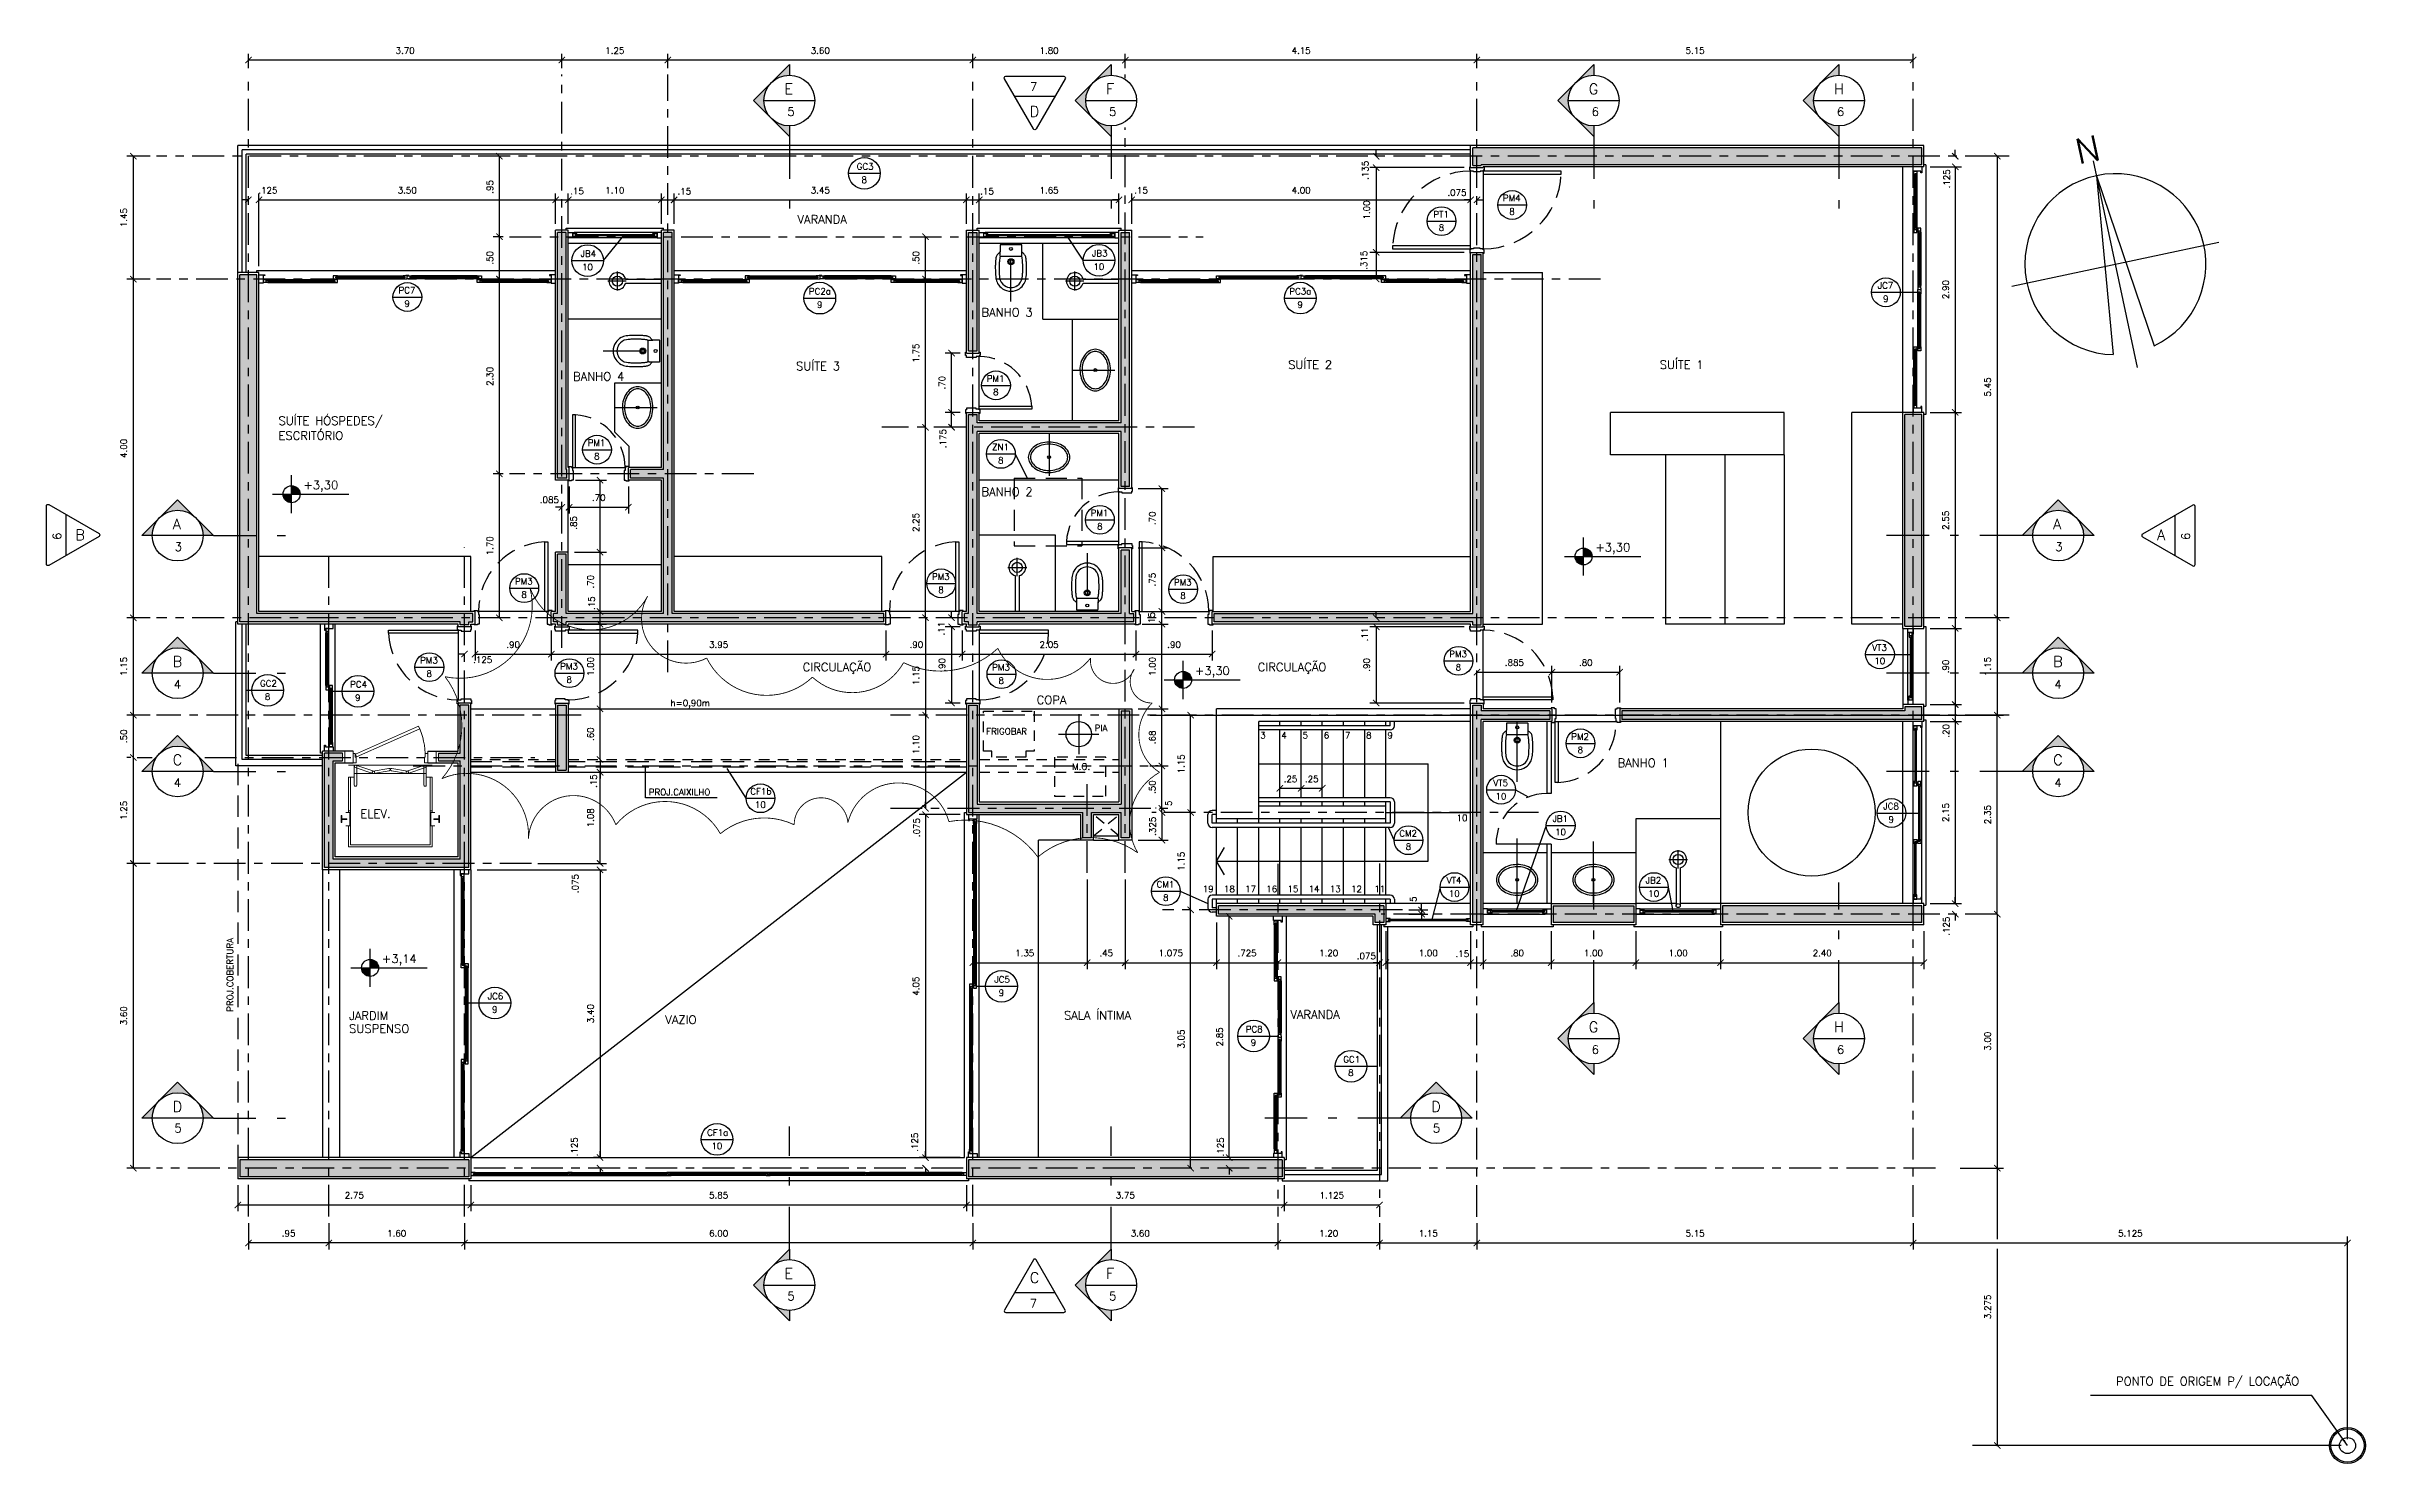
# Model space of a CAD drawing. Header units: millimetres. Extents: x 128 to 761, y 122 to 191.
# Drawn here: x 198.18 to 225.55, y 121.55 to 138.28 of the extents above; entities that cross this region are included whole.
import ezdxf
from ezdxf.enums import TextEntityAlignment as Align

# ---------------------------------------------------------------- set-up
doc = ezdxf.new("R2010")
doc.units = ezdxf.units.MM
for name, pattern in [('CENTER', [0.6, 0.375, -0.075, 0.075, -0.075]), ('DASHDOT', [1, 0.5, -0.25, 0, -0.25]), ('HIDDEN', [0.375, 0.25, -0.125])]:
    doc.linetypes.add(name, pattern=pattern)
for name, color, linetype in [('ALV', 5, 'Continuous'), ('CAIX', 2, 'Continuous'), ('CAIXN', 7, 'Continuous'), ('COTAS', 1, 'Continuous'), ('EIXOS', 141, 'CENTER'), ('ELEV', 7, 'Continuous'), ('LPROJ', 7, 'HIDDEN'), ('LVISTA02', 1, 'Continuous'), ('NOTAS', 2, 'Continuous'), ('PEÇAS', 7, 'Continuous'), ('PEÇAS50', 8, 'Continuous'), ('REVEST', 2, 'Continuous'), ('SOLID', 8, 'Continuous'), ('TEXT', 3, 'Continuous')]:
    doc.layers.add(name, color=color, linetype=linetype)
doc.styles.add('100-50', font='romans.shx', dxfattribs={"height": 0.125})
doc.styles.add('60-50', font='romans.shx', dxfattribs={"height": 0.075})
doc.styles.add('80-50', font='romans.shx', dxfattribs={"height": 0.1})
doc.styles.add('ROMANS', font='ROMANS.shx', dxfattribs={"height": 0.15})
doc.dimstyles.new('50', dxfattribs={"dimtxt": 0.1, "dimasz": 2.5, "dimexe": 1.25, "dimexo": 0.625, "dimgap": 0.075, "dimtad": 1, "dimzin": 0, "dimdsep": 46, "dimtxsty": '60-50', "dimcen": 2.5, "dimclrt": 3, "dimadec": 0, "dimazin": 0, "dimtfac": 1, "dimtmove": 0, "dimatfit": 3, "dimfxl": 1, "dimarcsym": 0})

msp = doc.modelspace()

# ---------------------------------------------------------------- texts
at = {"layer": 'CAIXN', "color": 2, "ltscale": 0.5, "char_height": 0.075, "attachment_point": 5, "style": '60-50'}
for s, insert in [('GC3', (207.843, 136.866)), ('8', (207.8332, 136.7083)), ('PT1', (214.6417, 136.3017)), ('PM4', (215.4747, 136.4921)), ('8', (215.4775, 136.3344)), ('8', (214.6445, 136.1441)), ('JB4', (204.5762, 135.836)), ('JB3', (210.6119, 135.8394)), ('10', (204.5664, 135.6783)), ('10', (210.6021, 135.6818)), ('JC7', (219.8861, 135.4609)), ('PC7', (202.4348, 135.405)), ('9', (202.4376, 135.2473)), ('PC2a', (207.3096, 135.392)), ('9', (207.3064, 135.2343)), ('PC3a', (212.98, 135.3921)), ('9', (212.9774, 135.2344)), ('9', (219.8889, 135.3032)), ('PM1', (209.3829, 134.3619)), ('8', (209.3857, 134.2042)), ('PM1', (204.6732, 133.6026)), ('ZN1', (209.4408, 133.5525)), ('8', (204.676, 133.4449)), ('8', (209.4436, 133.3948)), ('PM1', (210.6096, 132.7749)), ('8', (210.6124, 132.6173)), ('PM3', (203.8149, 131.9682)), ('PM3', (208.736, 132.024)), ('PM3', (211.5921, 131.9549)), ('8', (203.8176, 131.8105)), ('8', (208.7388, 131.8664)), ('8', (211.5949, 131.7972)), ('PM3', (214.8419, 131.1088)), ('VT3', (219.816, 131.1854)), ('PM3', (202.6956, 131.0351)), ('8', (202.6984, 130.8774)), ('PM3', (204.3482, 130.9639)), ('8', (204.351, 130.8062)), ('PM3', (209.4469, 130.9512)), ('8', (214.8447, 130.9511)), ('10', (219.8188, 131.0277)), ('GC2', (200.8003, 130.7616)), ('8', (200.7906, 130.6039)), ('PC4', (201.8645, 130.7506)), ('9', (201.8547, 130.5929)), ('8', (209.4497, 130.7935)), ('PM2', (216.2813, 130.1344)), ('8', (216.2841, 129.9767)), ('CF1b', (206.6128, 129.4864)), ('VT5', (215.3443, 129.5872)), ('10', (206.6063, 129.3287)), ('10', (215.3471, 129.4295)), ('JB1', (216.0477, 129.1641)), ('JC8', (219.9516, 129.3121)), ('CM2', (214.2522, 128.9906)), ('10', (216.0505, 129.0064)), ('9', (219.9544, 129.1544)), ('8', (214.255, 128.8329)), ('CM1', (211.3878, 128.3893)), ('VT4', (214.794, 128.4377)), ('JB2', (217.1477, 128.4377)), ('8', (211.3906, 128.2316)), ('10', (214.7968, 128.2801)), ('10', (217.1505, 128.2801)), ('JC5', (209.4605, 127.2659)), ('JC6', (203.4807, 127.0689)), ('9', (209.4508, 127.1083)), ('9', (203.4709, 126.9112)), ('PC8', (212.4351, 126.6785)), ('9', (212.4253, 126.5208)), ('GC1', (213.5857, 126.3221)), ('8', (213.576, 126.1644)), ('CF1a', (206.1033, 125.4576)), ('10', (206.0936, 125.2999))]:
    msp.add_mtext(s, dxfattribs=dict(at, insert=insert))
at = {"layer": 'COTAS', "color": 3, "linetype": 'ByBlock', "insert": (221.0924, 123.3996), "char_height": 0.075, "attachment_point": 5, "rotation": 90, "style": '60-50'}
msp.add_mtext('3.275', dxfattribs=at)
at = {"layer": 'COTAS', "color": 3, "insert": (224.7679, 122.5049), "char_height": 0.1, "attachment_point": 6, "style": '80-50'}
msp.add_mtext('PONTO DE ORIGEM P/ LOCAÇÃO', dxfattribs=at)
at = {"layer": 'NOTAS', "color": 5, "ltscale": 0.5, "style": '100-50'}
for s, p in [('E', (206.8903, 137.719)), ('F', (210.6879, 137.719)), ('G', (216.3834, 137.719)), ('H', (219.2781, 137.719)), ('D', (209.7848, 137.4534)), ('B', (198.5221, 132.4534)), ('A', (199.6699, 132.5819)), ('A', (221.865, 132.5819)), ('A', (223.0921, 132.4534)), ('B', (199.6699, 130.9575)), ('B', (221.865, 130.9575)), ('C', (199.6699, 129.7971)), ('C', (221.865, 129.7971)), ('G', (216.3834, 126.643)), ('H', (219.2781, 126.643)), ('D', (199.6699, 125.7022)), ('D', (214.5247, 125.7022)), ('E', (206.8903, 123.7322)), ('C', (209.7864, 123.6821)), ('F', (210.6879, 123.7322))]:
    msp.add_text(s, height=0.125, dxfattribs=at).set_placement(p)
at = {"layer": 'NOTAS', "color": 2, "ltscale": 0.5, "style": '100-50'}
for p in [(209.7881, 137.7577), (209.7865, 123.3916)]:
    msp.add_text('7', height=0.1, dxfattribs=at).set_placement(p)
for s, p in [('5', (206.9679, 137.4633)), ('5', (210.7654, 137.4633)), ('6', (216.4602, 137.4633)), ('6', (219.3549, 137.4633)), ('3', (199.7367, 132.3249)), ('3', (221.9318, 132.3249)), ('4', (199.7275, 130.7004)), ('4', (221.9226, 130.7004)), ('4', (199.7275, 129.5401)), ('4', (221.9226, 129.5401)), ('6', (216.4602, 126.3873)), ('6', (219.3549, 126.3873)), ('5', (199.732, 125.4597)), ('5', (214.5867, 125.4597)), ('5', (206.9679, 123.4765)), ('5', (210.7654, 123.4765))]:
    msp.add_text(s, height=0.1, dxfattribs=at).set_placement(p, align=Align.CENTER)
at = {"layer": 'NOTAS', "color": 5, "style": 'ROMANS'}
msp.add_text('N', height=0.3, rotation=12.01087, dxfattribs=at).set_placement((222.1661, 136.8894))
at = {"layer": 'NOTAS', "color": 3, "style": '80-50'}
for s, p in [('+3,30', (201.2132, 133.0543)), ('+3,30', (216.4616, 132.3195)), ('+3,30', (211.7354, 130.8616)), ('+3,14', (202.139, 127.461))]:
    msp.add_text(s, height=0.1, dxfattribs=at).set_placement(p)
at = {"layer": 'NOTAS', "color": 2, "ltscale": 0.5, "style": '100-50'}
for p in [(198.3545, 132.4573), (223.4793, 132.4555)]:
    msp.add_text('6', height=0.1, rotation=90, dxfattribs=at).set_placement(p)
at = {"layer": 'NOTAS', "color": 1, "style": '60-50'}
for s, p in [('h=0,90m', (205.5454, 130.4929)), ('3', (212.5064, 130.1109)), ('4', (212.7564, 130.1109)), ('5', (213.0064, 130.1109)), ('6', (213.2564, 130.1109)), ('7', (213.5064, 130.1109)), ('8', (213.7564, 130.1109)), ('9', (214.0064, 130.1109)), ('PROJ.CAIXILHO', (205.2892, 129.4402)), ('10', (214.8231, 129.1368)), ('19', (211.828, 128.2978)), ('18', (212.078, 128.2978)), ('17', (212.328, 128.2978)), ('16', (212.578, 128.2978)), ('15', (212.828, 128.2978)), ('14', (213.078, 128.2978)), ('13', (213.328, 128.2978)), ('12', (213.578, 128.2978)), ('11', (213.8532, 128.2978))]:
    msp.add_text(s, height=0.075, dxfattribs=at).set_placement(p)
msp.add_text('PROJ.COBERTURA', height=0.075, rotation=90, dxfattribs=at).set_placement((200.3847, 126.8843))
at = {"layer": 'TEXT', "style": '80-50'}
for s, p in [('VARANDA', (207.0447, 136.1911)), ('BANHO 3', (209.2163, 135.094)), ('BANHO 4', (204.3958, 134.3366)), ('SUÍTE 3', (207.0283, 134.4582)), ('SUÍTE 2', (212.8363, 134.4753)), ('SUÍTE 1', (217.2205, 134.4753)), ('SUÍTE HÓSPEDES/', (200.9198, 133.8128)), ('ESCRITÓRIO', (200.9198, 133.6377)), ('BANHO 2', (209.2163, 132.9746)), ('CIRCULAÇÃO', (207.1064, 130.9044)), ('CIRCULAÇÃO', (212.4769, 130.9044)), ('COPA', (209.8669, 130.5166)), ('BANHO 1', (216.7241, 129.7733)), ('ELEV.', (201.8863, 129.1717)), ('JARDIM', (201.7523, 126.7891)), ('VAZIO', (205.4844, 126.7401)), ('SALA ÍNTIMA', (210.1894, 126.792)), ('VARANDA', (212.8624, 126.8016)), ('SUSPENSO', (201.7523, 126.6346))]:
    msp.add_text(s, height=0.1, dxfattribs=at).set_placement(p)
at = {"layer": 'TEXT', "color": 1, "style": '80-50'}
for s, p in [('FRIGOBAR', (209.272, 130.1585)), ('PIA', (210.5513, 130.1972)), ('M.O.', (210.2861, 129.7428))]:
    msp.add_text(s, height=0.075, dxfattribs=at).set_placement(p)

# ---------------------------------------------------------------- blocks, each defined once
blk = doc.blocks.new('_ARCHTICK')
at = {"color": 0, "linetype": 'ByBlock', "const_width": 0.15}
blk.add_lwpolyline([(-0.5, -0.5), (0.5, 0.5)], dxfattribs=at)
blk = doc.blocks.new('*D183')
at = {"layer": 'COTAS', "color": 0, "lineweight": -2}
for p, q in [((212.714, 124.39), (212.714, 124.079)), ((213.914, 124.388), (213.914, 124.079)), ((213.914, 124.154), (212.714, 124.154))]:
    blk.add_line(p, q, dxfattribs=at)
at = {"layer": 'DEFPOINTS', "color": 0}
for p in [(212.714, 124.465), (213.914, 124.463), (212.714, 124.154)]:
    blk.add_point(p, dxfattribs=at)
at = {"layer": 'COTAS', "color": 0, "lineweight": -2, "xscale": 0.075, "yscale": 0.075, "zscale": 0.075, "rotation": 180}
blk.add_blockref('_ARCHTICK', (212.714, 124.154), dxfattribs=at)
at = {"layer": 'COTAS', "color": 0, "lineweight": -2, "xscale": 0.075, "yscale": 0.075, "zscale": 0.075}
blk.add_blockref('_ARCHTICK', (213.914, 124.154), dxfattribs=at)
at = {"layer": 'COTAS', "color": 3, "insert": (213.314, 124.267), "char_height": 0.075, "attachment_point": 5, "style": '60-50'}
blk.add_mtext('1.20', dxfattribs=at)
blk = doc.blocks.new('*D184')
at = {"layer": 'COTAS', "color": 0, "lineweight": -2}
for p, q in [((209.114, 124.39), (209.114, 124.079)), ((212.714, 124.154), (209.114, 124.154))]:
    blk.add_line(p, q, dxfattribs=at)
at = {"layer": 'DEFPOINTS', "color": 0}
for p in [(209.114, 124.465), (212.714, 124.465), (209.114, 124.154)]:
    blk.add_point(p, dxfattribs=at)
at = {"layer": 'COTAS', "color": 0, "lineweight": -2, "xscale": 0.075, "yscale": 0.075, "zscale": 0.075, "rotation": 180}
blk.add_blockref('_ARCHTICK', (209.114, 124.154), dxfattribs=at)
at = {"layer": 'COTAS', "color": 0, "lineweight": -2, "xscale": 0.075, "yscale": 0.075, "zscale": 0.075}
blk.add_blockref('_ARCHTICK', (212.714, 124.154), dxfattribs=at)
at = {"layer": 'COTAS', "color": 3, "insert": (211.09, 124.267), "char_height": 0.075, "attachment_point": 5, "style": '60-50'}
blk.add_mtext('3.60', dxfattribs=at)
blk = doc.blocks.new('*D185')
at = {"layer": 'COTAS', "color": 0, "lineweight": -2}
for p, q in [((203.114, 124.39), (203.114, 124.079)), ((209.114, 124.154), (203.114, 124.154))]:
    blk.add_line(p, q, dxfattribs=at)
at = {"layer": 'DEFPOINTS', "color": 0}
for p in [(203.114, 124.465), (209.114, 124.465), (203.114, 124.154)]:
    blk.add_point(p, dxfattribs=at)
at = {"layer": 'COTAS', "color": 0, "lineweight": -2, "xscale": 0.075, "yscale": 0.075, "zscale": 0.075, "rotation": 180}
blk.add_blockref('_ARCHTICK', (203.114, 124.154), dxfattribs=at)
at = {"layer": 'COTAS', "color": 0, "lineweight": -2, "xscale": 0.075, "yscale": 0.075, "zscale": 0.075}
blk.add_blockref('_ARCHTICK', (209.114, 124.154), dxfattribs=at)
at = {"layer": 'COTAS', "color": 3, "insert": (206.114, 124.267), "char_height": 0.075, "attachment_point": 5, "style": '60-50'}
blk.add_mtext('6.00', dxfattribs=at)
blk = doc.blocks.new('*D186')
at = {"layer": 'COTAS', "color": 0, "lineweight": -2}
for p, q in [((201.514, 124.39), (201.514, 124.079)), ((203.114, 124.154), (201.514, 124.154))]:
    blk.add_line(p, q, dxfattribs=at)
at = {"layer": 'DEFPOINTS', "color": 0}
for p in [(201.514, 124.465), (203.114, 124.465), (201.514, 124.154)]:
    blk.add_point(p, dxfattribs=at)
at = {"layer": 'COTAS', "color": 0, "lineweight": -2, "xscale": 0.075, "yscale": 0.075, "zscale": 0.075, "rotation": 180}
blk.add_blockref('_ARCHTICK', (201.514, 124.154), dxfattribs=at)
at = {"layer": 'COTAS', "color": 0, "lineweight": -2, "xscale": 0.075, "yscale": 0.075, "zscale": 0.075}
blk.add_blockref('_ARCHTICK', (203.114, 124.154), dxfattribs=at)
at = {"layer": 'COTAS', "color": 3, "insert": (202.314, 124.267), "char_height": 0.075, "attachment_point": 5, "style": '60-50'}
blk.add_mtext('1.60', dxfattribs=at)
blk = doc.blocks.new('*D187')
at = {"layer": 'COTAS', "color": 0, "lineweight": -2}
for p, q in [((200.564, 124.39), (200.564, 124.079)), ((201.514, 124.154), (200.564, 124.154))]:
    blk.add_line(p, q, dxfattribs=at)
at = {"layer": 'DEFPOINTS', "color": 0}
for p in [(200.564, 124.465), (201.514, 124.465), (200.564, 124.154)]:
    blk.add_point(p, dxfattribs=at)
at = {"layer": 'COTAS', "color": 0, "lineweight": -2, "xscale": 0.075, "yscale": 0.075, "zscale": 0.075, "rotation": 180}
blk.add_blockref('_ARCHTICK', (200.564, 124.154), dxfattribs=at)
at = {"layer": 'COTAS', "color": 0, "lineweight": -2, "xscale": 0.075, "yscale": 0.075, "zscale": 0.075}
blk.add_blockref('_ARCHTICK', (201.514, 124.154), dxfattribs=at)
at = {"layer": 'COTAS', "color": 3, "insert": (201.039, 124.267), "char_height": 0.075, "attachment_point": 5, "style": '60-50'}
blk.add_mtext('.95', dxfattribs=at)
blk = doc.blocks.new('*D188')
at = {"layer": 'COTAS', "color": 0, "lineweight": -2}
for p, q in [((215.064, 138.025), (215.064, 138.198)), ((220.214, 138.123), (215.064, 138.123)), ((220.214, 138.025), (220.214, 138.198))]:
    blk.add_line(p, q, dxfattribs=at)
at = {"layer": 'DEFPOINTS', "color": 0}
for p in [(215.064, 138.123), (215.064, 137.95), (220.214, 137.95)]:
    blk.add_point(p, dxfattribs=at)
at = {"layer": 'COTAS', "color": 0, "lineweight": -2, "xscale": 0.075, "yscale": 0.075, "zscale": 0.075, "rotation": 180}
blk.add_blockref('_ARCHTICK', (215.064, 138.123), dxfattribs=at)
at = {"layer": 'COTAS', "color": 0, "lineweight": -2, "xscale": 0.075, "yscale": 0.075, "zscale": 0.075}
blk.add_blockref('_ARCHTICK', (220.214, 138.123), dxfattribs=at)
at = {"layer": 'COTAS', "color": 3, "insert": (217.639, 138.235), "char_height": 0.075, "attachment_point": 5, "style": '60-50'}
blk.add_mtext('5.15', dxfattribs=at)
blk = doc.blocks.new('*D189')
at = {"layer": 'COTAS', "color": 0, "lineweight": -2}
for p, q in [((210.914, 138.025), (210.914, 138.198)), ((215.064, 138.123), (210.914, 138.123))]:
    blk.add_line(p, q, dxfattribs=at)
at = {"layer": 'DEFPOINTS', "color": 0}
for p in [(210.914, 138.123), (210.914, 137.95), (215.064, 137.95)]:
    blk.add_point(p, dxfattribs=at)
at = {"layer": 'COTAS', "color": 0, "lineweight": -2, "xscale": 0.075, "yscale": 0.075, "zscale": 0.075, "rotation": 180}
blk.add_blockref('_ARCHTICK', (210.914, 138.123), dxfattribs=at)
at = {"layer": 'COTAS', "color": 0, "lineweight": -2, "xscale": 0.075, "yscale": 0.075, "zscale": 0.075}
blk.add_blockref('_ARCHTICK', (215.064, 138.123), dxfattribs=at)
at = {"layer": 'COTAS', "color": 3, "insert": (212.989, 138.235), "char_height": 0.075, "attachment_point": 5, "style": '60-50'}
blk.add_mtext('4.15', dxfattribs=at)
blk = doc.blocks.new('*D190')
at = {"layer": 'COTAS', "color": 0, "lineweight": -2}
for p, q in [((209.114, 138.025), (209.114, 138.198)), ((210.914, 138.123), (209.114, 138.123))]:
    blk.add_line(p, q, dxfattribs=at)
at = {"layer": 'DEFPOINTS', "color": 0}
for p in [(209.114, 138.123), (209.114, 137.95), (210.914, 137.95)]:
    blk.add_point(p, dxfattribs=at)
at = {"layer": 'COTAS', "color": 0, "lineweight": -2, "xscale": 0.075, "yscale": 0.075, "zscale": 0.075, "rotation": 180}
blk.add_blockref('_ARCHTICK', (209.114, 138.123), dxfattribs=at)
at = {"layer": 'COTAS', "color": 0, "lineweight": -2, "xscale": 0.075, "yscale": 0.075, "zscale": 0.075}
blk.add_blockref('_ARCHTICK', (210.914, 138.123), dxfattribs=at)
at = {"layer": 'COTAS', "color": 3, "insert": (210.014, 138.235), "char_height": 0.075, "attachment_point": 5, "style": '60-50'}
blk.add_mtext('1.80', dxfattribs=at)
blk = doc.blocks.new('*D191')
at = {"layer": 'COTAS', "color": 0, "lineweight": -2}
for p, q in [((205.514, 138.025), (205.514, 138.198)), ((209.114, 138.123), (205.514, 138.123))]:
    blk.add_line(p, q, dxfattribs=at)
at = {"layer": 'DEFPOINTS', "color": 0}
for p in [(205.514, 138.123), (205.514, 137.95), (209.114, 137.95)]:
    blk.add_point(p, dxfattribs=at)
at = {"layer": 'COTAS', "color": 0, "lineweight": -2, "xscale": 0.075, "yscale": 0.075, "zscale": 0.075, "rotation": 180}
blk.add_blockref('_ARCHTICK', (205.514, 138.123), dxfattribs=at)
at = {"layer": 'COTAS', "color": 0, "lineweight": -2, "xscale": 0.075, "yscale": 0.075, "zscale": 0.075}
blk.add_blockref('_ARCHTICK', (209.114, 138.123), dxfattribs=at)
at = {"layer": 'COTAS', "color": 3, "insert": (207.314, 138.235), "char_height": 0.075, "attachment_point": 5, "style": '60-50'}
blk.add_mtext('3.60', dxfattribs=at)
blk = doc.blocks.new('*D192')
at = {"layer": 'COTAS', "color": 0, "lineweight": -2}
for p, q in [((204.264, 138.025), (204.264, 138.198)), ((205.514, 138.123), (204.264, 138.123))]:
    blk.add_line(p, q, dxfattribs=at)
at = {"layer": 'DEFPOINTS', "color": 0}
for p in [(204.264, 138.123), (204.264, 137.95), (205.514, 137.95)]:
    blk.add_point(p, dxfattribs=at)
at = {"layer": 'COTAS', "color": 0, "lineweight": -2, "xscale": 0.075, "yscale": 0.075, "zscale": 0.075, "rotation": 180}
blk.add_blockref('_ARCHTICK', (204.264, 138.123), dxfattribs=at)
at = {"layer": 'COTAS', "color": 0, "lineweight": -2, "xscale": 0.075, "yscale": 0.075, "zscale": 0.075}
blk.add_blockref('_ARCHTICK', (205.514, 138.123), dxfattribs=at)
at = {"layer": 'COTAS', "color": 3, "insert": (204.889, 138.235), "char_height": 0.075, "attachment_point": 5, "style": '60-50'}
blk.add_mtext('1.25', dxfattribs=at)
blk = doc.blocks.new('*D193')
at = {"layer": 'COTAS', "color": 0, "lineweight": -2}
for p, q in [((200.564, 138.025), (200.564, 138.198)), ((204.264, 138.123), (200.564, 138.123))]:
    blk.add_line(p, q, dxfattribs=at)
at = {"layer": 'DEFPOINTS', "color": 0}
for p in [(200.564, 138.123), (200.564, 137.95), (204.264, 137.95)]:
    blk.add_point(p, dxfattribs=at)
at = {"layer": 'COTAS', "color": 0, "lineweight": -2, "xscale": 0.075, "yscale": 0.075, "zscale": 0.075, "rotation": 180}
blk.add_blockref('_ARCHTICK', (200.564, 138.123), dxfattribs=at)
at = {"layer": 'COTAS', "color": 0, "lineweight": -2, "xscale": 0.075, "yscale": 0.075, "zscale": 0.075}
blk.add_blockref('_ARCHTICK', (204.264, 138.123), dxfattribs=at)
at = {"layer": 'COTAS', "color": 3, "insert": (202.414, 138.235), "char_height": 0.075, "attachment_point": 5, "style": '60-50'}
blk.add_mtext('3.70', dxfattribs=at)
blk = doc.blocks.new('*D194')
at = {"layer": 'COTAS', "color": 0, "lineweight": -2}
for p, q in [((199.403, 128.637), (199.131, 128.637)), ((199.206, 125.037), (199.206, 128.637)), ((199.403, 125.037), (199.131, 125.037))]:
    blk.add_line(p, q, dxfattribs=at)
at = {"layer": 'DEFPOINTS', "color": 0}
for p in [(199.206, 128.637), (199.478, 128.637), (199.478, 125.037)]:
    blk.add_point(p, dxfattribs=at)
at = {"layer": 'COTAS', "color": 0, "lineweight": -2, "xscale": 0.075, "yscale": 0.075, "zscale": 0.075}
for p, rotation in [((199.206, 128.637), 90), ((199.206, 125.037), 270)]:
    blk.add_blockref('_ARCHTICK', p, dxfattribs=dict(at, rotation=rotation))
at = {"layer": 'COTAS', "color": 3, "insert": (199.093, 126.837), "char_height": 0.075, "attachment_point": 5, "rotation": 90, "style": '60-50'}
blk.add_mtext('3.60', dxfattribs=at)
blk = doc.blocks.new('*D195')
at = {"layer": 'COTAS', "color": 0, "lineweight": -2}
for p, q in [((199.177, 129.887), (199.131, 129.887)), ((199.206, 128.637), (199.206, 129.887))]:
    blk.add_line(p, q, dxfattribs=at)
at = {"layer": 'DEFPOINTS', "color": 0}
for p in [(199.206, 129.887), (199.252, 129.887), (199.478, 128.637)]:
    blk.add_point(p, dxfattribs=at)
at = {"layer": 'COTAS', "color": 0, "lineweight": -2, "xscale": 0.075, "yscale": 0.075, "zscale": 0.075}
for p, rotation in [((199.206, 129.887), 90), ((199.206, 128.637), 270)]:
    blk.add_blockref('_ARCHTICK', p, dxfattribs=dict(at, rotation=rotation))
at = {"layer": 'COTAS', "color": 3, "insert": (199.093, 129.262), "char_height": 0.075, "attachment_point": 5, "rotation": 90, "style": '60-50'}
blk.add_mtext('1.25', dxfattribs=at)
blk = doc.blocks.new('*D196')
at = {"layer": 'COTAS', "color": 0, "lineweight": -2}
for p, q in [((199.403, 130.387), (199.131, 130.387)), ((199.206, 129.887), (199.206, 130.387))]:
    blk.add_line(p, q, dxfattribs=at)
at = {"layer": 'DEFPOINTS', "color": 0}
for p in [(199.206, 130.387), (199.478, 130.387), (199.252, 129.887)]:
    blk.add_point(p, dxfattribs=at)
at = {"layer": 'COTAS', "color": 0, "lineweight": -2, "xscale": 0.075, "yscale": 0.075, "zscale": 0.075}
for p, rotation in [((199.206, 130.387), 90), ((199.206, 129.887), 270)]:
    blk.add_blockref('_ARCHTICK', p, dxfattribs=dict(at, rotation=rotation))
at = {"layer": 'COTAS', "color": 3, "insert": (199.093, 130.137), "char_height": 0.075, "attachment_point": 5, "rotation": 90, "style": '60-50'}
blk.add_mtext('.50', dxfattribs=at)
blk = doc.blocks.new('*D197')
at = {"layer": 'COTAS', "color": 0, "lineweight": -2}
for p, q in [((199.403, 131.537), (199.131, 131.537)), ((199.206, 130.387), (199.206, 131.537))]:
    blk.add_line(p, q, dxfattribs=at)
at = {"layer": 'DEFPOINTS', "color": 0}
for p in [(199.206, 131.537), (199.478, 131.537), (199.478, 130.387)]:
    blk.add_point(p, dxfattribs=at)
at = {"layer": 'COTAS', "color": 0, "lineweight": -2, "xscale": 0.075, "yscale": 0.075, "zscale": 0.075}
for p, rotation in [((199.206, 131.537), 90), ((199.206, 130.387), 270)]:
    blk.add_blockref('_ARCHTICK', p, dxfattribs=dict(at, rotation=rotation))
at = {"layer": 'COTAS', "color": 3, "insert": (199.093, 130.962), "char_height": 0.075, "attachment_point": 5, "rotation": 90, "style": '60-50'}
blk.add_mtext('1.15', dxfattribs=at)
blk = doc.blocks.new('*D198')
at = {"layer": 'COTAS', "color": 0, "lineweight": -2}
for p, q in [((199.403, 135.537), (199.131, 135.537)), ((199.206, 131.537), (199.206, 135.537))]:
    blk.add_line(p, q, dxfattribs=at)
at = {"layer": 'DEFPOINTS', "color": 0}
for p in [(199.206, 135.537), (199.478, 135.537), (199.478, 131.537)]:
    blk.add_point(p, dxfattribs=at)
at = {"layer": 'COTAS', "color": 0, "lineweight": -2, "xscale": 0.075, "yscale": 0.075, "zscale": 0.075}
for p, rotation in [((199.206, 135.537), 90), ((199.206, 131.537), 270)]:
    blk.add_blockref('_ARCHTICK', p, dxfattribs=dict(at, rotation=rotation))
at = {"layer": 'COTAS', "color": 3, "insert": (199.093, 133.537), "char_height": 0.075, "attachment_point": 5, "rotation": 90, "style": '60-50'}
blk.add_mtext('4.00', dxfattribs=at)
blk = doc.blocks.new('*D199')
at = {"layer": 'COTAS', "color": 0, "lineweight": -2}
for p, q in [((199.403, 136.987), (199.131, 136.987)), ((199.206, 135.537), (199.206, 136.987))]:
    blk.add_line(p, q, dxfattribs=at)
at = {"layer": 'DEFPOINTS', "color": 0}
for p in [(199.206, 136.987), (199.478, 136.987), (199.478, 135.537)]:
    blk.add_point(p, dxfattribs=at)
at = {"layer": 'COTAS', "color": 0, "lineweight": -2, "xscale": 0.075, "yscale": 0.075, "zscale": 0.075}
for p, rotation in [((199.206, 136.987), 90), ((199.206, 135.537), 270)]:
    blk.add_blockref('_ARCHTICK', p, dxfattribs=dict(at, rotation=rotation))
at = {"layer": 'COTAS', "color": 3, "insert": (199.093, 136.262), "char_height": 0.075, "attachment_point": 5, "rotation": 90, "style": '60-50'}
blk.add_mtext('1.45', dxfattribs=at)
blk = doc.blocks.new('*D200')
at = {"layer": 'COTAS', "color": 0, "lineweight": -2}
for p, q in [((204.714, 128.637), (204.714, 129.712)), ((203.981, 128.637), (204.789, 128.637))]:
    blk.add_line(p, q, dxfattribs=at)
at = {"layer": 'DEFPOINTS', "color": 0}
for p in [(204.714, 129.712), (204.714, 129.712), (203.906, 128.637)]:
    blk.add_point(p, dxfattribs=at)
at = {"layer": 'COTAS', "color": 0, "lineweight": -2, "xscale": 0.075, "yscale": 0.075, "zscale": 0.075}
for p, rotation in [((204.714, 129.712), 90), ((204.714, 128.637), 270)]:
    blk.add_blockref('_ARCHTICK', p, dxfattribs=dict(at, rotation=rotation))
at = {"layer": 'COTAS', "color": 3, "insert": (204.602, 129.175), "char_height": 0.075, "attachment_point": 5, "rotation": 90, "style": '60-50'}
blk.add_mtext('1.08', dxfattribs=at)
blk = doc.blocks.new('*D201')
at = {"layer": 'COTAS', "color": 0, "lineweight": -2}
for p, q in [((204.518, 130.462), (204.789, 130.462)), ((204.714, 129.862), (204.714, 130.462))]:
    blk.add_line(p, q, dxfattribs=at)
at = {"layer": 'DEFPOINTS', "color": 0}
for p in [(204.443, 130.462), (204.714, 130.462), (204.839, 129.862)]:
    blk.add_point(p, dxfattribs=at)
at = {"layer": 'COTAS', "color": 0, "lineweight": -2, "xscale": 0.075, "yscale": 0.075, "zscale": 0.075}
for p, rotation in [((204.714, 130.462), 90), ((204.714, 129.862), 270)]:
    blk.add_blockref('_ARCHTICK', p, dxfattribs=dict(at, rotation=rotation))
at = {"layer": 'COTAS', "color": 3, "insert": (204.602, 130.162), "char_height": 0.075, "attachment_point": 5, "rotation": 90, "style": '60-50'}
blk.add_mtext('.60', dxfattribs=at)
blk = doc.blocks.new('*D202')
at = {"layer": 'COTAS', "color": 0, "lineweight": -2}
for p, q in [((203.571, 133.237), (203.451, 133.237)), ((203.526, 131.537), (203.526, 133.237)), ((203.571, 131.537), (203.451, 131.537))]:
    blk.add_line(p, q, dxfattribs=at)
at = {"layer": 'DEFPOINTS', "color": 0}
for p in [(203.526, 133.237), (203.646, 133.237), (203.646, 131.537)]:
    blk.add_point(p, dxfattribs=at)
at = {"layer": 'COTAS', "color": 0, "lineweight": -2, "xscale": 0.075, "yscale": 0.075, "zscale": 0.075}
for p, rotation in [((203.526, 133.237), 90), ((203.526, 131.537), 270)]:
    blk.add_blockref('_ARCHTICK', p, dxfattribs=dict(at, rotation=rotation))
at = {"layer": 'COTAS', "color": 3, "insert": (203.414, 132.387), "char_height": 0.075, "attachment_point": 5, "rotation": 90, "style": '60-50'}
blk.add_mtext('1.70', dxfattribs=at)
blk = doc.blocks.new('*D203')
at = {"layer": 'COTAS', "color": 0, "lineweight": -2}
blk.add_line((203.526, 133.237), (203.526, 135.537), dxfattribs=at)
at = {"layer": 'DEFPOINTS', "color": 0}
for p in [(203.526, 135.537), (203.526, 135.537), (203.646, 133.237)]:
    blk.add_point(p, dxfattribs=at)
at = {"layer": 'COTAS', "color": 0, "lineweight": -2, "xscale": 0.075, "yscale": 0.075, "zscale": 0.075}
for p, rotation in [((203.526, 135.537), 90), ((203.526, 133.237), 270)]:
    blk.add_blockref('_ARCHTICK', p, dxfattribs=dict(at, rotation=rotation))
at = {"layer": 'COTAS', "color": 3, "insert": (203.414, 134.387), "char_height": 0.075, "attachment_point": 5, "rotation": 90, "style": '60-50'}
blk.add_mtext('2.30', dxfattribs=at)
blk = doc.blocks.new('*D204')
at = {"layer": 'COTAS', "color": 0, "lineweight": -2}
for p, q in [((203.571, 136.037), (203.451, 136.037)), ((203.526, 135.537), (203.526, 136.037))]:
    blk.add_line(p, q, dxfattribs=at)
at = {"layer": 'DEFPOINTS', "color": 0}
for p in [(203.526, 136.037), (203.646, 136.037), (203.526, 135.537)]:
    blk.add_point(p, dxfattribs=at)
at = {"layer": 'COTAS', "color": 0, "lineweight": -2, "xscale": 0.075, "yscale": 0.075, "zscale": 0.075}
for p, rotation in [((203.526, 136.037), 90), ((203.526, 135.537), 270)]:
    blk.add_blockref('_ARCHTICK', p, dxfattribs=dict(at, rotation=rotation))
at = {"layer": 'COTAS', "color": 3, "insert": (203.414, 135.787), "char_height": 0.075, "attachment_point": 5, "rotation": 90, "style": '60-50'}
blk.add_mtext('.50', dxfattribs=at)
blk = doc.blocks.new('*D205')
at = {"layer": 'COTAS', "color": 0, "lineweight": -2}
for p, q in [((203.571, 136.987), (203.451, 136.987)), ((203.526, 136.037), (203.526, 136.987))]:
    blk.add_line(p, q, dxfattribs=at)
at = {"layer": 'DEFPOINTS', "color": 0}
for p in [(203.526, 136.987), (203.646, 136.987), (203.646, 136.037)]:
    blk.add_point(p, dxfattribs=at)
at = {"layer": 'COTAS', "color": 0, "lineweight": -2, "xscale": 0.075, "yscale": 0.075, "zscale": 0.075}
for p, rotation in [((203.526, 136.987), 90), ((203.526, 136.037), 270)]:
    blk.add_blockref('_ARCHTICK', p, dxfattribs=dict(at, rotation=rotation))
at = {"layer": 'COTAS', "color": 3, "insert": (203.414, 136.624), "char_height": 0.075, "attachment_point": 5, "rotation": 90, "style": '60-50'}
blk.add_mtext('.95', dxfattribs=at)
blk = doc.blocks.new('*D206')
at = {"layer": 'COTAS', "color": 0, "lineweight": -2}
blk.add_line((208.556, 131.537), (208.556, 133.787), dxfattribs=at)
at = {"layer": 'DEFPOINTS', "color": 0}
for p in [(208.556, 133.787), (208.556, 133.787), (208.556, 131.537)]:
    blk.add_point(p, dxfattribs=at)
at = {"layer": 'COTAS', "color": 0, "lineweight": -2, "xscale": 0.075, "yscale": 0.075, "zscale": 0.075}
for p, rotation in [((208.556, 133.787), 90), ((208.556, 131.537), 270)]:
    blk.add_blockref('_ARCHTICK', p, dxfattribs=dict(at, rotation=rotation))
at = {"layer": 'COTAS', "color": 3, "insert": (208.443, 132.662), "char_height": 0.075, "attachment_point": 5, "rotation": 90, "style": '60-50'}
blk.add_mtext('2.25', dxfattribs=at)
blk = doc.blocks.new('*D207')
at = {"layer": 'COTAS', "color": 0, "lineweight": -2}
blk.add_line((208.556, 133.787), (208.556, 135.537), dxfattribs=at)
at = {"layer": 'DEFPOINTS', "color": 0}
for p in [(208.556, 135.537), (208.556, 135.537), (208.556, 133.787)]:
    blk.add_point(p, dxfattribs=at)
at = {"layer": 'COTAS', "color": 0, "lineweight": -2, "xscale": 0.075, "yscale": 0.075, "zscale": 0.075}
for p, rotation in [((208.556, 135.537), 90), ((208.556, 133.787), 270)]:
    blk.add_blockref('_ARCHTICK', p, dxfattribs=dict(at, rotation=rotation))
at = {"layer": 'COTAS', "color": 3, "insert": (208.443, 134.662), "char_height": 0.075, "attachment_point": 5, "rotation": 90, "style": '60-50'}
blk.add_mtext('1.75', dxfattribs=at)
blk = doc.blocks.new('*D208')
at = {"layer": 'COTAS', "color": 0, "lineweight": -2}
blk.add_line((208.556, 135.537), (208.556, 136.037), dxfattribs=at)
at = {"layer": 'DEFPOINTS', "color": 0}
for p in [(208.556, 136.037), (208.556, 136.037), (208.556, 135.537)]:
    blk.add_point(p, dxfattribs=at)
at = {"layer": 'COTAS', "color": 0, "lineweight": -2, "xscale": 0.075, "yscale": 0.075, "zscale": 0.075}
for p, rotation in [((208.556, 136.037), 90), ((208.556, 135.537), 270)]:
    blk.add_blockref('_ARCHTICK', p, dxfattribs=dict(at, rotation=rotation))
at = {"layer": 'COTAS', "color": 3, "insert": (208.443, 135.787), "char_height": 0.075, "attachment_point": 5, "rotation": 90, "style": '60-50'}
blk.add_mtext('.50', dxfattribs=at)
blk = doc.blocks.new('*D209')
at = {"layer": 'COTAS', "color": 0, "lineweight": -2}
blk.add_line((208.556, 131.537), (208.556, 130.387), dxfattribs=at)
at = {"layer": 'DEFPOINTS', "color": 0}
for p in [(208.556, 131.537), (208.556, 130.387), (208.556, 130.387)]:
    blk.add_point(p, dxfattribs=at)
at = {"layer": 'COTAS', "color": 0, "lineweight": -2, "xscale": 0.075, "yscale": 0.075, "zscale": 0.075}
for p, rotation in [((208.556, 131.537), 90), ((208.556, 130.387), 270)]:
    blk.add_blockref('_ARCHTICK', p, dxfattribs=dict(at, rotation=rotation))
at = {"layer": 'COTAS', "color": 3, "insert": (208.443, 130.855), "char_height": 0.075, "attachment_point": 5, "rotation": 90, "style": '60-50'}
blk.add_mtext('1.15', dxfattribs=at)
blk = doc.blocks.new('*D210')
at = {"layer": 'COTAS', "color": 0, "lineweight": -2}
blk.add_line((208.556, 130.387), (208.556, 129.287), dxfattribs=at)
at = {"layer": 'DEFPOINTS', "color": 0}
for p in [(208.556, 130.387), (208.556, 129.287), (208.556, 129.287)]:
    blk.add_point(p, dxfattribs=at)
at = {"layer": 'COTAS', "color": 0, "lineweight": -2, "xscale": 0.075, "yscale": 0.075, "zscale": 0.075}
for p, rotation in [((208.556, 130.387), 90), ((208.556, 129.287), 270)]:
    blk.add_blockref('_ARCHTICK', p, dxfattribs=dict(at, rotation=rotation))
at = {"layer": 'COTAS', "color": 3, "insert": (208.443, 130.04), "char_height": 0.075, "attachment_point": 5, "rotation": 90, "style": '60-50'}
blk.add_mtext('1.10', dxfattribs=at)
blk = doc.blocks.new('*D211')
at = {"layer": 'COTAS', "color": 0, "lineweight": -2}
blk.add_line((211.685, 125.037), (211.685, 128.087), dxfattribs=at)
at = {"layer": 'DEFPOINTS', "color": 0}
for p in [(211.685, 128.087), (211.685, 128.087), (211.685, 125.037)]:
    blk.add_point(p, dxfattribs=at)
at = {"layer": 'COTAS', "color": 0, "lineweight": -2, "xscale": 0.075, "yscale": 0.075, "zscale": 0.075}
for p, rotation in [((211.685, 128.087), 90), ((211.685, 125.037), 270)]:
    blk.add_blockref('_ARCHTICK', p, dxfattribs=dict(at, rotation=rotation))
at = {"layer": 'COTAS', "color": 3, "insert": (211.573, 126.562), "char_height": 0.075, "attachment_point": 5, "rotation": 90, "style": '60-50'}
blk.add_mtext('3.05', dxfattribs=at)
blk = doc.blocks.new('*D212')
at = {"layer": 'COTAS', "color": 0, "lineweight": -2}
blk.add_line((211.685, 128.087), (211.685, 129.237), dxfattribs=at)
at = {"layer": 'DEFPOINTS', "color": 0}
for p in [(211.685, 129.237), (211.685, 129.237), (211.685, 128.087)]:
    blk.add_point(p, dxfattribs=at)
at = {"layer": 'COTAS', "color": 0, "lineweight": -2, "xscale": 0.075, "yscale": 0.075, "zscale": 0.075}
for p, rotation in [((211.685, 129.237), 90), ((211.685, 128.087), 270)]:
    blk.add_blockref('_ARCHTICK', p, dxfattribs=dict(at, rotation=rotation))
at = {"layer": 'COTAS', "color": 3, "insert": (211.573, 128.662), "char_height": 0.075, "attachment_point": 5, "rotation": 90, "style": '60-50'}
blk.add_mtext('1.15', dxfattribs=at)
blk = doc.blocks.new('*D213')
at = {"layer": 'COTAS', "color": 0, "lineweight": -2}
blk.add_line((211.685, 129.237), (211.685, 130.387), dxfattribs=at)
at = {"layer": 'DEFPOINTS', "color": 0}
for p in [(211.685, 130.387), (211.685, 130.387), (211.685, 129.237)]:
    blk.add_point(p, dxfattribs=at)
at = {"layer": 'COTAS', "color": 0, "lineweight": -2, "xscale": 0.075, "yscale": 0.075, "zscale": 0.075}
for p, rotation in [((211.685, 130.387), 90), ((211.685, 129.237), 270)]:
    blk.add_blockref('_ARCHTICK', p, dxfattribs=dict(at, rotation=rotation))
at = {"layer": 'COTAS', "color": 3, "insert": (211.573, 129.812), "char_height": 0.075, "attachment_point": 5, "rotation": 90, "style": '60-50'}
blk.add_mtext('1.15', dxfattribs=at)
blk = doc.blocks.new('*D214')
at = {"layer": 'COTAS', "color": 0, "lineweight": -2}
for p, q in [((211.278, 129.287), (211.271, 129.287)), ((211.278, 129.237), (211.271, 129.237)), ((211.346, 129.287), (211.346, 129.362)), ((211.346, 129.237), (211.346, 129.287)), ((211.346, 129.237), (211.346, 129.162))]:
    blk.add_line(p, q, dxfattribs=at)
at = {"layer": 'DEFPOINTS', "color": 0}
for p in [(211.346, 129.287), (211.353, 129.287), (211.353, 129.237)]:
    blk.add_point(p, dxfattribs=at)
at = {"layer": 'COTAS', "color": 0, "lineweight": -2, "xscale": 0.075, "yscale": 0.075, "zscale": 0.075}
for p, rotation in [((211.346, 129.287), 270), ((211.346, 129.237), 90)]:
    blk.add_blockref('_ARCHTICK', p, dxfattribs=dict(at, rotation=rotation))
at = {"layer": 'COTAS', "color": 3, "insert": (211.425, 129.346), "char_height": 0.075, "attachment_point": 5, "rotation": 90, "style": '60-50'}
blk.add_mtext('5', dxfattribs=at)
blk = doc.blocks.new('*D215')
at = {"layer": 'COTAS', "color": 0, "lineweight": -2}
for p, q in [((221.346, 136.987), (221.13, 136.987)), ((221.205, 136.987), (221.205, 131.537)), ((221.346, 131.537), (221.13, 131.537))]:
    blk.add_line(p, q, dxfattribs=at)
at = {"layer": 'DEFPOINTS', "color": 0}
for p in [(221.421, 136.987), (221.205, 131.537), (221.421, 131.537)]:
    blk.add_point(p, dxfattribs=at)
at = {"layer": 'COTAS', "color": 0, "lineweight": -2, "xscale": 0.075, "yscale": 0.075, "zscale": 0.075}
for p, rotation in [((221.205, 136.987), 90), ((221.205, 131.537), 270)]:
    blk.add_blockref('_ARCHTICK', p, dxfattribs=dict(at, rotation=rotation))
at = {"layer": 'COTAS', "color": 3, "insert": (221.092, 134.262), "char_height": 0.075, "attachment_point": 5, "rotation": 90, "style": '60-50'}
blk.add_mtext('5.45', dxfattribs=at)
blk = doc.blocks.new('*D216')
at = {"layer": 'COTAS', "color": 0, "lineweight": -2}
for p, q in [((221.205, 131.537), (221.205, 130.387)), ((221.346, 130.387), (221.13, 130.387))]:
    blk.add_line(p, q, dxfattribs=at)
at = {"layer": 'DEFPOINTS', "color": 0}
for p in [(221.421, 131.537), (221.205, 130.387), (221.421, 130.387)]:
    blk.add_point(p, dxfattribs=at)
at = {"layer": 'COTAS', "color": 0, "lineweight": -2, "xscale": 0.075, "yscale": 0.075, "zscale": 0.075}
for p, rotation in [((221.205, 131.537), 90), ((221.205, 130.387), 270)]:
    blk.add_blockref('_ARCHTICK', p, dxfattribs=dict(at, rotation=rotation))
at = {"layer": 'COTAS', "color": 3, "insert": (221.092, 130.962), "char_height": 0.075, "attachment_point": 5, "rotation": 90, "style": '60-50'}
blk.add_mtext('1.15', dxfattribs=at)
blk = doc.blocks.new('*D217')
at = {"layer": 'COTAS', "color": 0, "lineweight": -2}
for p, q in [((211.207, 130.387), (221.28, 130.387)), ((221.205, 128.037), (221.205, 130.387))]:
    blk.add_line(p, q, dxfattribs=at)
at = {"layer": 'DEFPOINTS', "color": 0}
for p in [(211.132, 130.387), (221.205, 130.387), (221.421, 128.037)]:
    blk.add_point(p, dxfattribs=at)
at = {"layer": 'COTAS', "color": 0, "lineweight": -2, "xscale": 0.075, "yscale": 0.075, "zscale": 0.075}
for p, rotation in [((221.205, 130.387), 90), ((221.205, 128.037), 270)]:
    blk.add_blockref('_ARCHTICK', p, dxfattribs=dict(at, rotation=rotation))
at = {"layer": 'COTAS', "color": 3, "insert": (221.092, 129.212), "char_height": 0.075, "attachment_point": 5, "rotation": 90, "style": '60-50'}
blk.add_mtext('2.35', dxfattribs=at)
blk = doc.blocks.new('*D218')
at = {"layer": 'COTAS', "color": 0, "lineweight": -2}
for p, q in [((214.41, 128.087), (214.41, 128.162)), ((214.261, 128.087), (214.485, 128.087)), ((214.261, 128.037), (214.485, 128.037)), ((214.41, 128.087), (214.41, 128.037)), ((214.41, 128.037), (214.41, 127.962))]:
    blk.add_line(p, q, dxfattribs=at)
at = {"layer": 'DEFPOINTS', "color": 0}
for p in [(214.186, 128.087), (214.186, 128.037), (214.41, 128.037)]:
    blk.add_point(p, dxfattribs=at)
at = {"layer": 'COTAS', "color": 0, "lineweight": -2, "xscale": 0.075, "yscale": 0.075, "zscale": 0.075}
for p, rotation in [((214.41, 128.087), 270), ((214.41, 128.037), 90)]:
    blk.add_blockref('_ARCHTICK', p, dxfattribs=dict(at, rotation=rotation))
at = {"layer": 'COTAS', "color": 3, "insert": (214.312, 128.213), "char_height": 0.075, "attachment_point": 5, "rotation": 90, "style": '60-50'}
blk.add_mtext('5', dxfattribs=at)
blk = doc.blocks.new('*D219')
at = {"layer": 'COTAS', "color": 0, "lineweight": -2}
for p, q in [((221.205, 128.037), (221.205, 125.037)), ((220.769, 125.037), (221.28, 125.037))]:
    blk.add_line(p, q, dxfattribs=at)
at = {"layer": 'DEFPOINTS', "color": 0}
for p in [(221.205, 128.037), (220.694, 125.037), (221.205, 125.037)]:
    blk.add_point(p, dxfattribs=at)
at = {"layer": 'COTAS', "color": 0, "lineweight": -2, "xscale": 0.075, "yscale": 0.075, "zscale": 0.075}
for p, rotation in [((221.205, 128.037), 90), ((221.205, 125.037), 270)]:
    blk.add_blockref('_ARCHTICK', p, dxfattribs=dict(at, rotation=rotation))
at = {"layer": 'COTAS', "color": 3, "insert": (221.092, 126.537), "char_height": 0.075, "attachment_point": 5, "rotation": 90, "style": '60-50'}
blk.add_mtext('3.00', dxfattribs=at)
blk = doc.blocks.new('*D220')
at = {"layer": 'COTAS', "color": 0, "lineweight": -2}
for p, q in [((215.064, 124.388), (215.064, 124.079)), ((213.914, 124.154), (215.064, 124.154))]:
    blk.add_line(p, q, dxfattribs=at)
at = {"layer": 'DEFPOINTS', "color": 0}
for p in [(215.064, 124.463), (213.914, 124.154), (215.064, 124.154)]:
    blk.add_point(p, dxfattribs=at)
at = {"layer": 'COTAS', "color": 0, "lineweight": -2, "xscale": 0.075, "yscale": 0.075, "zscale": 0.075, "rotation": 180}
blk.add_blockref('_ARCHTICK', (213.914, 124.154), dxfattribs=at)
at = {"layer": 'COTAS', "color": 0, "lineweight": -2, "xscale": 0.075, "yscale": 0.075, "zscale": 0.075}
blk.add_blockref('_ARCHTICK', (215.064, 124.154), dxfattribs=at)
at = {"layer": 'COTAS', "color": 3, "insert": (214.489, 124.267), "char_height": 0.075, "attachment_point": 5, "style": '60-50'}
blk.add_mtext('1.15', dxfattribs=at)
blk = doc.blocks.new('*D221')
at = {"layer": 'COTAS', "color": 0, "lineweight": -2}
for p, q in [((220.214, 124.388), (220.214, 124.079)), ((215.064, 124.154), (220.214, 124.154))]:
    blk.add_line(p, q, dxfattribs=at)
at = {"layer": 'DEFPOINTS', "color": 0}
for p in [(215.064, 124.463), (220.214, 124.463), (220.214, 124.154)]:
    blk.add_point(p, dxfattribs=at)
at = {"layer": 'COTAS', "color": 0, "lineweight": -2, "xscale": 0.075, "yscale": 0.075, "zscale": 0.075, "rotation": 180}
blk.add_blockref('_ARCHTICK', (215.064, 124.154), dxfattribs=at)
at = {"layer": 'COTAS', "color": 0, "lineweight": -2, "xscale": 0.075, "yscale": 0.075, "zscale": 0.075}
blk.add_blockref('_ARCHTICK', (220.214, 124.154), dxfattribs=at)
at = {"layer": 'COTAS', "color": 3, "insert": (217.639, 124.267), "char_height": 0.075, "attachment_point": 5, "style": '60-50'}
blk.add_mtext('5.15', dxfattribs=at)
blk = doc.blocks.new('*D222')
at = {"layer": 'COTAS', "color": 0, "lineweight": -2}
for p, q in [((220.214, 124.388), (220.214, 124.079)), ((220.214, 124.154), (225.339, 124.154)), ((225.339, 121.837), (225.339, 124.229))]:
    blk.add_line(p, q, dxfattribs=at)
at = {"layer": 'DEFPOINTS', "color": 0}
for p in [(220.214, 124.463), (225.339, 124.154), (225.339, 121.762)]:
    blk.add_point(p, dxfattribs=at)
at = {"layer": 'COTAS', "color": 0, "lineweight": -2, "xscale": 0.075, "yscale": 0.075, "zscale": 0.075, "rotation": 180}
blk.add_blockref('_ARCHTICK', (220.214, 124.154), dxfattribs=at)
at = {"layer": 'COTAS', "color": 0, "lineweight": -2, "xscale": 0.075, "yscale": 0.075, "zscale": 0.075}
blk.add_blockref('_ARCHTICK', (225.339, 124.154), dxfattribs=at)
at = {"layer": 'COTAS', "color": 3, "insert": (222.776, 124.267), "char_height": 0.075, "attachment_point": 5, "style": '60-50'}
blk.add_mtext('5.125', dxfattribs=at)
blk = doc.blocks.new('*D223')
at = {"layer": 'COTAS', "color": 0, "lineweight": -2}
for p, q in [((200.564, 136.472), (200.489, 136.472)), ((200.689, 135.687), (200.689, 136.547)), ((200.689, 136.472), (200.764, 136.472))]:
    blk.add_line(p, q, dxfattribs=at)
at = {"layer": 'DEFPOINTS', "color": 0}
for p in [(200.564, 136.472), (200.689, 136.472), (200.689, 135.612)]:
    blk.add_point(p, dxfattribs=at)
at = {"layer": 'COTAS', "color": 0, "lineweight": -2, "xscale": 0.075, "yscale": 0.075, "zscale": 0.075}
blk.add_blockref('_ARCHTICK', (200.564, 136.472), dxfattribs=at)
at = {"layer": 'COTAS', "color": 0, "lineweight": -2, "xscale": 0.075, "yscale": 0.075, "zscale": 0.075, "rotation": 180}
blk.add_blockref('_ARCHTICK', (200.689, 136.472), dxfattribs=at)
at = {"layer": 'COTAS', "color": 3, "insert": (200.794, 136.584), "char_height": 0.075, "attachment_point": 5, "style": '60-50'}
blk.add_mtext('.125', dxfattribs=at)
blk = doc.blocks.new('*D224')
at = {"layer": 'COTAS', "color": 0, "lineweight": -2}
for p, q in [((200.689, 136.472), (204.189, 136.472)), ((204.189, 136.187), (204.189, 136.547))]:
    blk.add_line(p, q, dxfattribs=at)
at = {"layer": 'DEFPOINTS', "color": 0}
for p in [(204.189, 136.472), (204.189, 136.112), (200.689, 135.612)]:
    blk.add_point(p, dxfattribs=at)
at = {"layer": 'COTAS', "color": 0, "lineweight": -2, "xscale": 0.075, "yscale": 0.075, "zscale": 0.075, "rotation": 180}
blk.add_blockref('_ARCHTICK', (200.689, 136.472), dxfattribs=at)
at = {"layer": 'COTAS', "color": 0, "lineweight": -2, "xscale": 0.075, "yscale": 0.075, "zscale": 0.075}
blk.add_blockref('_ARCHTICK', (204.189, 136.472), dxfattribs=at)
at = {"layer": 'COTAS', "color": 3, "insert": (202.439, 136.585), "char_height": 0.075, "attachment_point": 5, "style": '60-50'}
blk.add_mtext('3.50', dxfattribs=at)
blk = doc.blocks.new('*D225')
at = {"layer": 'COTAS', "color": 0, "lineweight": -2}
for p, q in [((204.189, 136.472), (204.339, 136.472)), ((204.339, 136.187), (204.339, 136.547))]:
    blk.add_line(p, q, dxfattribs=at)
at = {"layer": 'DEFPOINTS', "color": 0}
for p in [(204.339, 136.472), (204.189, 136.112), (204.339, 136.112)]:
    blk.add_point(p, dxfattribs=at)
at = {"layer": 'COTAS', "color": 0, "lineweight": -2, "xscale": 0.075, "yscale": 0.075, "zscale": 0.075, "rotation": 180}
blk.add_blockref('_ARCHTICK', (204.189, 136.472), dxfattribs=at)
at = {"layer": 'COTAS', "color": 0, "lineweight": -2, "xscale": 0.075, "yscale": 0.075, "zscale": 0.075}
blk.add_blockref('_ARCHTICK', (204.339, 136.472), dxfattribs=at)
at = {"layer": 'COTAS', "color": 3, "insert": (204.443, 136.575), "char_height": 0.075, "attachment_point": 5, "style": '60-50'}
blk.add_mtext('.15', dxfattribs=at)
blk = doc.blocks.new('*D226')
at = {"layer": 'COTAS', "color": 0, "lineweight": -2}
for p, q in [((204.339, 136.472), (205.439, 136.472)), ((205.439, 136.187), (205.439, 136.547))]:
    blk.add_line(p, q, dxfattribs=at)
at = {"layer": 'DEFPOINTS', "color": 0}
for p in [(205.439, 136.472), (204.339, 136.112), (205.439, 136.112)]:
    blk.add_point(p, dxfattribs=at)
at = {"layer": 'COTAS', "color": 0, "lineweight": -2, "xscale": 0.075, "yscale": 0.075, "zscale": 0.075, "rotation": 180}
blk.add_blockref('_ARCHTICK', (204.339, 136.472), dxfattribs=at)
at = {"layer": 'COTAS', "color": 0, "lineweight": -2, "xscale": 0.075, "yscale": 0.075, "zscale": 0.075}
blk.add_blockref('_ARCHTICK', (205.439, 136.472), dxfattribs=at)
at = {"layer": 'COTAS', "color": 3, "insert": (204.889, 136.585), "char_height": 0.075, "attachment_point": 5, "style": '60-50'}
blk.add_mtext('1.10', dxfattribs=at)
blk = doc.blocks.new('*D227')
at = {"layer": 'COTAS', "color": 0, "lineweight": -2}
for p, q in [((205.439, 136.472), (205.589, 136.472)), ((205.589, 136.187), (205.589, 136.547))]:
    blk.add_line(p, q, dxfattribs=at)
at = {"layer": 'DEFPOINTS', "color": 0}
for p in [(205.589, 136.472), (205.439, 136.112), (205.589, 136.112)]:
    blk.add_point(p, dxfattribs=at)
at = {"layer": 'COTAS', "color": 0, "lineweight": -2, "xscale": 0.075, "yscale": 0.075, "zscale": 0.075, "rotation": 180}
blk.add_blockref('_ARCHTICK', (205.439, 136.472), dxfattribs=at)
at = {"layer": 'COTAS', "color": 0, "lineweight": -2, "xscale": 0.075, "yscale": 0.075, "zscale": 0.075}
blk.add_blockref('_ARCHTICK', (205.589, 136.472), dxfattribs=at)
at = {"layer": 'COTAS', "color": 3, "insert": (205.709, 136.572), "char_height": 0.075, "attachment_point": 5, "style": '60-50'}
blk.add_mtext('.15', dxfattribs=at)
blk = doc.blocks.new('*D228')
at = {"layer": 'COTAS', "color": 0, "lineweight": -2}
for p, q in [((205.589, 136.472), (209.039, 136.472)), ((209.039, 136.187), (209.039, 136.547))]:
    blk.add_line(p, q, dxfattribs=at)
at = {"layer": 'DEFPOINTS', "color": 0}
for p in [(209.039, 136.472), (205.589, 136.112), (209.039, 136.112)]:
    blk.add_point(p, dxfattribs=at)
at = {"layer": 'COTAS', "color": 0, "lineweight": -2, "xscale": 0.075, "yscale": 0.075, "zscale": 0.075, "rotation": 180}
blk.add_blockref('_ARCHTICK', (205.589, 136.472), dxfattribs=at)
at = {"layer": 'COTAS', "color": 0, "lineweight": -2, "xscale": 0.075, "yscale": 0.075, "zscale": 0.075}
blk.add_blockref('_ARCHTICK', (209.039, 136.472), dxfattribs=at)
at = {"layer": 'COTAS', "color": 3, "insert": (207.314, 136.585), "char_height": 0.075, "attachment_point": 5, "style": '60-50'}
blk.add_mtext('3.45', dxfattribs=at)
blk = doc.blocks.new('*D229')
at = {"layer": 'COTAS', "color": 0, "lineweight": -2}
for p, q in [((209.039, 136.472), (209.189, 136.472)), ((209.189, 136.187), (209.189, 136.547))]:
    blk.add_line(p, q, dxfattribs=at)
at = {"layer": 'DEFPOINTS', "color": 0}
for p in [(209.189, 136.472), (209.039, 136.112), (209.189, 136.112)]:
    blk.add_point(p, dxfattribs=at)
at = {"layer": 'COTAS', "color": 0, "lineweight": -2, "xscale": 0.075, "yscale": 0.075, "zscale": 0.075, "rotation": 180}
blk.add_blockref('_ARCHTICK', (209.039, 136.472), dxfattribs=at)
at = {"layer": 'COTAS', "color": 0, "lineweight": -2, "xscale": 0.075, "yscale": 0.075, "zscale": 0.075}
blk.add_blockref('_ARCHTICK', (209.189, 136.472), dxfattribs=at)
at = {"layer": 'COTAS', "color": 3, "insert": (209.282, 136.574), "char_height": 0.075, "attachment_point": 5, "style": '60-50'}
blk.add_mtext('.15', dxfattribs=at)
blk = doc.blocks.new('*D230')
at = {"layer": 'COTAS', "color": 0, "lineweight": -2}
for p, q in [((209.189, 136.472), (210.839, 136.472)), ((210.839, 136.187), (210.839, 136.547))]:
    blk.add_line(p, q, dxfattribs=at)
at = {"layer": 'DEFPOINTS', "color": 0}
for p in [(210.839, 136.472), (209.189, 136.112), (210.839, 136.112)]:
    blk.add_point(p, dxfattribs=at)
at = {"layer": 'COTAS', "color": 0, "lineweight": -2, "xscale": 0.075, "yscale": 0.075, "zscale": 0.075, "rotation": 180}
blk.add_blockref('_ARCHTICK', (209.189, 136.472), dxfattribs=at)
at = {"layer": 'COTAS', "color": 0, "lineweight": -2, "xscale": 0.075, "yscale": 0.075, "zscale": 0.075}
blk.add_blockref('_ARCHTICK', (210.839, 136.472), dxfattribs=at)
at = {"layer": 'COTAS', "color": 3, "insert": (210.014, 136.585), "char_height": 0.075, "attachment_point": 5, "style": '60-50'}
blk.add_mtext('1.65', dxfattribs=at)
blk = doc.blocks.new('*D231')
at = {"layer": 'COTAS', "color": 0, "lineweight": -2}
for p, q in [((210.839, 136.472), (210.764, 136.472)), ((210.989, 136.187), (210.989, 136.547)), ((210.989, 136.472), (211.064, 136.472))]:
    blk.add_line(p, q, dxfattribs=at)
at = {"layer": 'DEFPOINTS', "color": 0}
for p in [(210.989, 136.472), (210.839, 136.112), (210.989, 136.112)]:
    blk.add_point(p, dxfattribs=at)
at = {"layer": 'COTAS', "color": 0, "lineweight": -2, "xscale": 0.075, "yscale": 0.075, "zscale": 0.075}
blk.add_blockref('_ARCHTICK', (210.839, 136.472), dxfattribs=at)
at = {"layer": 'COTAS', "color": 0, "lineweight": -2, "xscale": 0.075, "yscale": 0.075, "zscale": 0.075, "rotation": 180}
blk.add_blockref('_ARCHTICK', (210.989, 136.472), dxfattribs=at)
at = {"layer": 'COTAS', "color": 3, "insert": (211.1, 136.584), "char_height": 0.075, "attachment_point": 5, "style": '60-50'}
blk.add_mtext('.15', dxfattribs=at)
blk = doc.blocks.new('*D232')
at = {"layer": 'COTAS', "color": 0, "lineweight": -2}
for p, q in [((210.989, 136.472), (214.989, 136.472)), ((214.989, 135.927), (214.989, 136.547))]:
    blk.add_line(p, q, dxfattribs=at)
at = {"layer": 'DEFPOINTS', "color": 0}
for p in [(214.989, 136.472), (210.989, 136.112), (214.989, 135.852)]:
    blk.add_point(p, dxfattribs=at)
at = {"layer": 'COTAS', "color": 0, "lineweight": -2, "xscale": 0.075, "yscale": 0.075, "zscale": 0.075, "rotation": 180}
blk.add_blockref('_ARCHTICK', (210.989, 136.472), dxfattribs=at)
at = {"layer": 'COTAS', "color": 0, "lineweight": -2, "xscale": 0.075, "yscale": 0.075, "zscale": 0.075}
blk.add_blockref('_ARCHTICK', (214.989, 136.472), dxfattribs=at)
at = {"layer": 'COTAS', "color": 3, "insert": (212.989, 136.585), "char_height": 0.075, "attachment_point": 5, "style": '60-50'}
blk.add_mtext('4.00', dxfattribs=at)
blk = doc.blocks.new('*D233')
at = {"layer": 'COTAS', "color": 0, "lineweight": -2}
for p, q in [((214.989, 136.472), (214.914, 136.472)), ((215.064, 136.472), (215.139, 136.472))]:
    blk.add_line(p, q, dxfattribs=at)
at = {"layer": 'DEFPOINTS', "color": 0}
for p in [(214.989, 136.472), (215.064, 136.472), (215.064, 136.472)]:
    blk.add_point(p, dxfattribs=at)
at = {"layer": 'COTAS', "color": 0, "lineweight": -2, "xscale": 0.075, "yscale": 0.075, "zscale": 0.075}
blk.add_blockref('_ARCHTICK', (214.989, 136.472), dxfattribs=at)
at = {"layer": 'COTAS', "color": 0, "lineweight": -2, "xscale": 0.075, "yscale": 0.075, "zscale": 0.075, "rotation": 180}
blk.add_blockref('_ARCHTICK', (215.064, 136.472), dxfattribs=at)
at = {"layer": 'COTAS', "color": 3, "insert": (214.828, 136.558), "char_height": 0.075, "attachment_point": 5, "style": '60-50'}
blk.add_mtext('.075', dxfattribs=at)
blk = doc.blocks.new('*D234')
at = {"layer": 'COTAS', "color": 0, "lineweight": -2}
for p, q in [((204.349, 133.087), (204.349, 132.767)), ((204.264, 132.842), (204.189, 132.842)), ((204.349, 132.842), (204.424, 132.842))]:
    blk.add_line(p, q, dxfattribs=at)
at = {"layer": 'DEFPOINTS', "color": 0}
for p in [(204.349, 133.162), (204.264, 132.842), (204.349, 132.842)]:
    blk.add_point(p, dxfattribs=at)
at = {"layer": 'COTAS', "color": 0, "lineweight": -2, "xscale": 0.075, "yscale": 0.075, "zscale": 0.075}
blk.add_blockref('_ARCHTICK', (204.264, 132.842), dxfattribs=at)
at = {"layer": 'COTAS', "color": 0, "lineweight": -2, "xscale": 0.075, "yscale": 0.075, "zscale": 0.075, "rotation": 180}
blk.add_blockref('_ARCHTICK', (204.349, 132.842), dxfattribs=at)
at = {"layer": 'COTAS', "color": 3, "insert": (204.116, 132.93), "char_height": 0.075, "attachment_point": 5, "style": '60-50'}
blk.add_mtext('.085', dxfattribs=at)
blk = doc.blocks.new('*D235')
at = {"layer": 'COTAS', "color": 0, "lineweight": -2}
for p, q in [((205.049, 133.087), (205.049, 132.767)), ((204.349, 132.842), (205.049, 132.842))]:
    blk.add_line(p, q, dxfattribs=at)
at = {"layer": 'DEFPOINTS', "color": 0}
for p in [(204.349, 133.162), (205.049, 133.162), (205.049, 132.842)]:
    blk.add_point(p, dxfattribs=at)
at = {"layer": 'COTAS', "color": 0, "lineweight": -2, "xscale": 0.075, "yscale": 0.075, "zscale": 0.075, "rotation": 180}
blk.add_blockref('_ARCHTICK', (204.349, 132.842), dxfattribs=at)
at = {"layer": 'COTAS', "color": 0, "lineweight": -2, "xscale": 0.075, "yscale": 0.075, "zscale": 0.075}
blk.add_blockref('_ARCHTICK', (205.049, 132.842), dxfattribs=at)
at = {"layer": 'COTAS', "color": 3, "insert": (204.699, 132.955), "char_height": 0.075, "attachment_point": 5, "style": '60-50'}
blk.add_mtext('.70', dxfattribs=at)
blk = doc.blocks.new('*D236')
at = {"layer": 'COTAS', "color": 0, "lineweight": -2}
for p, q in [((203.239, 131.387), (203.239, 131.033)), ((203.114, 131.108), (203.039, 131.108)), ((203.239, 131.108), (203.314, 131.108))]:
    blk.add_line(p, q, dxfattribs=at)
at = {"layer": 'DEFPOINTS', "color": 0}
for p in [(203.239, 131.462), (203.114, 131.108), (203.239, 131.108)]:
    blk.add_point(p, dxfattribs=at)
at = {"layer": 'COTAS', "color": 0, "lineweight": -2, "xscale": 0.075, "yscale": 0.075, "zscale": 0.075}
blk.add_blockref('_ARCHTICK', (203.114, 131.108), dxfattribs=at)
at = {"layer": 'COTAS', "color": 0, "lineweight": -2, "xscale": 0.075, "yscale": 0.075, "zscale": 0.075, "rotation": 180}
blk.add_blockref('_ARCHTICK', (203.239, 131.108), dxfattribs=at)
at = {"layer": 'COTAS', "color": 3, "insert": (203.329, 131.041), "char_height": 0.075, "attachment_point": 5, "style": '60-50'}
blk.add_mtext('.125', dxfattribs=at)
blk = doc.blocks.new('*D237')
at = {"layer": 'COTAS', "color": 0, "lineweight": -2}
for p, q in [((204.139, 131.387), (204.139, 131.033)), ((203.239, 131.108), (204.139, 131.108))]:
    blk.add_line(p, q, dxfattribs=at)
at = {"layer": 'DEFPOINTS', "color": 0}
for p in [(203.239, 131.462), (204.139, 131.462), (204.139, 131.108)]:
    blk.add_point(p, dxfattribs=at)
at = {"layer": 'COTAS', "color": 0, "lineweight": -2, "xscale": 0.075, "yscale": 0.075, "zscale": 0.075, "rotation": 180}
blk.add_blockref('_ARCHTICK', (203.239, 131.108), dxfattribs=at)
at = {"layer": 'COTAS', "color": 0, "lineweight": -2, "xscale": 0.075, "yscale": 0.075, "zscale": 0.075}
blk.add_blockref('_ARCHTICK', (204.139, 131.108), dxfattribs=at)
at = {"layer": 'COTAS', "color": 3, "insert": (203.689, 131.22), "char_height": 0.075, "attachment_point": 5, "style": '60-50'}
blk.add_mtext('.90', dxfattribs=at)
blk = doc.blocks.new('*D238')
at = {"layer": 'COTAS', "color": 0, "lineweight": -2}
for p, q in [((208.089, 131.387), (208.089, 131.033)), ((204.139, 131.108), (208.089, 131.108))]:
    blk.add_line(p, q, dxfattribs=at)
at = {"layer": 'DEFPOINTS', "color": 0}
for p in [(204.139, 131.462), (208.089, 131.462), (208.089, 131.108)]:
    blk.add_point(p, dxfattribs=at)
at = {"layer": 'COTAS', "color": 0, "lineweight": -2, "xscale": 0.075, "yscale": 0.075, "zscale": 0.075, "rotation": 180}
blk.add_blockref('_ARCHTICK', (204.139, 131.108), dxfattribs=at)
at = {"layer": 'COTAS', "color": 0, "lineweight": -2, "xscale": 0.075, "yscale": 0.075, "zscale": 0.075}
blk.add_blockref('_ARCHTICK', (208.089, 131.108), dxfattribs=at)
at = {"layer": 'COTAS', "color": 3, "insert": (206.114, 131.22), "char_height": 0.075, "attachment_point": 5, "style": '60-50'}
blk.add_mtext('3.95', dxfattribs=at)
blk = doc.blocks.new('*D239')
at = {"layer": 'COTAS', "color": 0, "lineweight": -2}
for p, q in [((208.989, 131.387), (208.989, 131.033)), ((208.089, 131.108), (208.989, 131.108))]:
    blk.add_line(p, q, dxfattribs=at)
at = {"layer": 'DEFPOINTS', "color": 0}
for p in [(208.089, 131.462), (208.989, 131.462), (208.989, 131.108)]:
    blk.add_point(p, dxfattribs=at)
at = {"layer": 'COTAS', "color": 0, "lineweight": -2, "xscale": 0.075, "yscale": 0.075, "zscale": 0.075, "rotation": 180}
blk.add_blockref('_ARCHTICK', (208.089, 131.108), dxfattribs=at)
at = {"layer": 'COTAS', "color": 0, "lineweight": -2, "xscale": 0.075, "yscale": 0.075, "zscale": 0.075}
blk.add_blockref('_ARCHTICK', (208.989, 131.108), dxfattribs=at)
at = {"layer": 'COTAS', "color": 3, "insert": (208.448, 131.22), "char_height": 0.075, "attachment_point": 5, "style": '60-50'}
blk.add_mtext('.90', dxfattribs=at)
blk = doc.blocks.new('*D240')
at = {"layer": 'COTAS', "color": 0, "lineweight": -2}
for p, q in [((211.039, 131.387), (211.039, 131.033)), ((208.989, 131.108), (211.039, 131.108))]:
    blk.add_line(p, q, dxfattribs=at)
at = {"layer": 'DEFPOINTS', "color": 0}
for p in [(208.989, 131.462), (211.039, 131.462), (211.039, 131.108)]:
    blk.add_point(p, dxfattribs=at)
at = {"layer": 'COTAS', "color": 0, "lineweight": -2, "xscale": 0.075, "yscale": 0.075, "zscale": 0.075, "rotation": 180}
blk.add_blockref('_ARCHTICK', (208.989, 131.108), dxfattribs=at)
at = {"layer": 'COTAS', "color": 0, "lineweight": -2, "xscale": 0.075, "yscale": 0.075, "zscale": 0.075}
blk.add_blockref('_ARCHTICK', (211.039, 131.108), dxfattribs=at)
at = {"layer": 'COTAS', "color": 3, "insert": (210.014, 131.22), "char_height": 0.075, "attachment_point": 5, "style": '60-50'}
blk.add_mtext('2.05', dxfattribs=at)
blk = doc.blocks.new('*D241')
at = {"layer": 'COTAS', "color": 0, "lineweight": -2}
for p, q in [((211.939, 131.387), (211.939, 131.033)), ((211.039, 131.108), (211.939, 131.108))]:
    blk.add_line(p, q, dxfattribs=at)
at = {"layer": 'DEFPOINTS', "color": 0}
for p in [(211.039, 131.462), (211.939, 131.462), (211.939, 131.108)]:
    blk.add_point(p, dxfattribs=at)
at = {"layer": 'COTAS', "color": 0, "lineweight": -2, "xscale": 0.075, "yscale": 0.075, "zscale": 0.075, "rotation": 180}
blk.add_blockref('_ARCHTICK', (211.039, 131.108), dxfattribs=at)
at = {"layer": 'COTAS', "color": 0, "lineweight": -2, "xscale": 0.075, "yscale": 0.075, "zscale": 0.075}
blk.add_blockref('_ARCHTICK', (211.939, 131.108), dxfattribs=at)
at = {"layer": 'COTAS', "color": 3, "insert": (211.489, 131.22), "char_height": 0.075, "attachment_point": 5, "style": '60-50'}
blk.add_mtext('.90', dxfattribs=at)
blk = doc.blocks.new('*D242')
at = {"layer": 'COTAS', "color": 0, "lineweight": -2}
for p, q in [((215.064, 130.894), (215.949, 130.894)), ((215.949, 130.537), (215.949, 130.969))]:
    blk.add_line(p, q, dxfattribs=at)
at = {"layer": 'DEFPOINTS', "color": 0}
for p in [(215.064, 130.894), (215.949, 130.894), (215.949, 130.462)]:
    blk.add_point(p, dxfattribs=at)
at = {"layer": 'COTAS', "color": 0, "lineweight": -2, "xscale": 0.075, "yscale": 0.075, "zscale": 0.075, "rotation": 180}
blk.add_blockref('_ARCHTICK', (215.064, 130.894), dxfattribs=at)
at = {"layer": 'COTAS', "color": 0, "lineweight": -2, "xscale": 0.075, "yscale": 0.075, "zscale": 0.075}
blk.add_blockref('_ARCHTICK', (215.949, 130.894), dxfattribs=at)
at = {"layer": 'COTAS', "color": 3, "insert": (215.506, 131.007), "char_height": 0.075, "attachment_point": 5, "style": '60-50'}
blk.add_mtext('.885', dxfattribs=at)
blk = doc.blocks.new('*D243')
at = {"layer": 'COTAS', "color": 0, "lineweight": -2}
for p, q in [((215.949, 130.894), (216.749, 130.894)), ((216.749, 130.537), (216.749, 130.969))]:
    blk.add_line(p, q, dxfattribs=at)
at = {"layer": 'DEFPOINTS', "color": 0}
for p in [(216.749, 130.894), (215.949, 130.462), (216.749, 130.462)]:
    blk.add_point(p, dxfattribs=at)
at = {"layer": 'COTAS', "color": 0, "lineweight": -2, "xscale": 0.075, "yscale": 0.075, "zscale": 0.075, "rotation": 180}
blk.add_blockref('_ARCHTICK', (215.949, 130.894), dxfattribs=at)
at = {"layer": 'COTAS', "color": 0, "lineweight": -2, "xscale": 0.075, "yscale": 0.075, "zscale": 0.075}
blk.add_blockref('_ARCHTICK', (216.749, 130.894), dxfattribs=at)
at = {"layer": 'COTAS', "color": 3, "insert": (216.349, 131.007), "char_height": 0.075, "attachment_point": 5, "style": '60-50'}
blk.add_mtext('.80', dxfattribs=at)
blk = doc.blocks.new('*D244')
at = {"layer": 'COTAS', "color": 0, "lineweight": -2}
for p, q in [((210.464, 128.448), (210.464, 127.389)), ((209.114, 127.464), (210.464, 127.464))]:
    blk.add_line(p, q, dxfattribs=at)
at = {"layer": 'DEFPOINTS', "color": 0}
for p in [(210.464, 128.523), (209.114, 127.464), (210.464, 127.464)]:
    blk.add_point(p, dxfattribs=at)
at = {"layer": 'COTAS', "color": 0, "lineweight": -2, "xscale": 0.075, "yscale": 0.075, "zscale": 0.075, "rotation": 180}
blk.add_blockref('_ARCHTICK', (209.114, 127.464), dxfattribs=at)
at = {"layer": 'COTAS', "color": 0, "lineweight": -2, "xscale": 0.075, "yscale": 0.075, "zscale": 0.075}
blk.add_blockref('_ARCHTICK', (210.464, 127.464), dxfattribs=at)
at = {"layer": 'COTAS', "color": 3, "insert": (209.727, 127.577), "char_height": 0.075, "attachment_point": 5, "style": '60-50'}
blk.add_mtext('1.35', dxfattribs=at)
blk = doc.blocks.new('*D245')
at = {"layer": 'COTAS', "color": 0, "lineweight": -2}
for p, q in [((210.914, 128.448), (210.914, 127.389)), ((210.464, 127.464), (210.914, 127.464))]:
    blk.add_line(p, q, dxfattribs=at)
at = {"layer": 'DEFPOINTS', "color": 0}
for p in [(210.464, 128.523), (210.914, 128.523), (210.914, 127.464)]:
    blk.add_point(p, dxfattribs=at)
at = {"layer": 'COTAS', "color": 0, "lineweight": -2, "xscale": 0.075, "yscale": 0.075, "zscale": 0.075, "rotation": 180}
blk.add_blockref('_ARCHTICK', (210.464, 127.464), dxfattribs=at)
at = {"layer": 'COTAS', "color": 0, "lineweight": -2, "xscale": 0.075, "yscale": 0.075, "zscale": 0.075}
blk.add_blockref('_ARCHTICK', (210.914, 127.464), dxfattribs=at)
at = {"layer": 'COTAS', "color": 3, "insert": (210.689, 127.577), "char_height": 0.075, "attachment_point": 5, "style": '60-50'}
blk.add_mtext('.45', dxfattribs=at)
blk = doc.blocks.new('*D246')
at = {"layer": 'COTAS', "color": 0, "lineweight": -2}
for p, q in [((211.989, 127.937), (211.989, 127.389)), ((210.914, 127.464), (211.989, 127.464))]:
    blk.add_line(p, q, dxfattribs=at)
at = {"layer": 'DEFPOINTS', "color": 0}
for p in [(210.914, 128.523), (211.989, 128.012), (211.989, 127.464)]:
    blk.add_point(p, dxfattribs=at)
at = {"layer": 'COTAS', "color": 0, "lineweight": -2, "xscale": 0.075, "yscale": 0.075, "zscale": 0.075, "rotation": 180}
blk.add_blockref('_ARCHTICK', (210.914, 127.464), dxfattribs=at)
at = {"layer": 'COTAS', "color": 0, "lineweight": -2, "xscale": 0.075, "yscale": 0.075, "zscale": 0.075}
blk.add_blockref('_ARCHTICK', (211.989, 127.464), dxfattribs=at)
at = {"layer": 'COTAS', "color": 3, "insert": (211.451, 127.577), "char_height": 0.075, "attachment_point": 5, "style": '60-50'}
blk.add_mtext('1.075', dxfattribs=at)
blk = doc.blocks.new('*D247')
at = {"layer": 'COTAS', "color": 0, "lineweight": -2}
blk.add_line((211.989, 127.464), (212.714, 127.464), dxfattribs=at)
at = {"layer": 'DEFPOINTS', "color": 0}
for p in [(211.989, 128.012), (212.714, 127.464), (212.714, 127.464)]:
    blk.add_point(p, dxfattribs=at)
at = {"layer": 'COTAS', "color": 0, "lineweight": -2, "xscale": 0.075, "yscale": 0.075, "zscale": 0.075, "rotation": 180}
blk.add_blockref('_ARCHTICK', (211.989, 127.464), dxfattribs=at)
at = {"layer": 'COTAS', "color": 0, "lineweight": -2, "xscale": 0.075, "yscale": 0.075, "zscale": 0.075}
blk.add_blockref('_ARCHTICK', (212.714, 127.464), dxfattribs=at)
at = {"layer": 'COTAS', "color": 3, "insert": (212.351, 127.577), "char_height": 0.075, "attachment_point": 5, "style": '60-50'}
blk.add_mtext('.725', dxfattribs=at)
blk = doc.blocks.new('*D248')
at = {"layer": 'COTAS', "color": 0, "lineweight": -2}
blk.add_line((212.714, 127.464), (213.914, 127.464), dxfattribs=at)
at = {"layer": 'DEFPOINTS', "color": 0}
for p in [(212.714, 127.464), (213.914, 127.464), (213.914, 127.464)]:
    blk.add_point(p, dxfattribs=at)
at = {"layer": 'COTAS', "color": 0, "lineweight": -2, "xscale": 0.075, "yscale": 0.075, "zscale": 0.075, "rotation": 180}
blk.add_blockref('_ARCHTICK', (212.714, 127.464), dxfattribs=at)
at = {"layer": 'COTAS', "color": 0, "lineweight": -2, "xscale": 0.075, "yscale": 0.075, "zscale": 0.075}
blk.add_blockref('_ARCHTICK', (213.914, 127.464), dxfattribs=at)
at = {"layer": 'COTAS', "color": 3, "insert": (213.314, 127.577), "char_height": 0.075, "attachment_point": 5, "style": '60-50'}
blk.add_mtext('1.20', dxfattribs=at)
blk = doc.blocks.new('*D249')
at = {"layer": 'COTAS', "color": 0, "lineweight": -2}
for p, q in [((213.989, 127.837), (213.989, 127.389)), ((213.914, 127.464), (213.839, 127.464)), ((213.989, 127.464), (214.064, 127.464))]:
    blk.add_line(p, q, dxfattribs=at)
at = {"layer": 'DEFPOINTS', "color": 0}
for p in [(213.989, 127.912), (213.914, 127.464), (213.989, 127.464)]:
    blk.add_point(p, dxfattribs=at)
at = {"layer": 'COTAS', "color": 0, "lineweight": -2, "xscale": 0.075, "yscale": 0.075, "zscale": 0.075}
blk.add_blockref('_ARCHTICK', (213.914, 127.464), dxfattribs=at)
at = {"layer": 'COTAS', "color": 0, "lineweight": -2, "xscale": 0.075, "yscale": 0.075, "zscale": 0.075, "rotation": 180}
blk.add_blockref('_ARCHTICK', (213.989, 127.464), dxfattribs=at)
at = {"layer": 'COTAS', "color": 3, "insert": (213.759, 127.542), "char_height": 0.075, "attachment_point": 5, "style": '60-50'}
blk.add_mtext('.075', dxfattribs=at)
blk = doc.blocks.new('*D250')
at = {"layer": 'COTAS', "color": 0, "lineweight": -2}
for p, q in [((214.989, 127.837), (214.989, 127.389)), ((213.989, 127.464), (214.989, 127.464))]:
    blk.add_line(p, q, dxfattribs=at)
at = {"layer": 'DEFPOINTS', "color": 0}
for p in [(213.989, 127.912), (214.989, 127.912), (214.989, 127.464)]:
    blk.add_point(p, dxfattribs=at)
at = {"layer": 'COTAS', "color": 0, "lineweight": -2, "xscale": 0.075, "yscale": 0.075, "zscale": 0.075, "rotation": 180}
blk.add_blockref('_ARCHTICK', (213.989, 127.464), dxfattribs=at)
at = {"layer": 'COTAS', "color": 0, "lineweight": -2, "xscale": 0.075, "yscale": 0.075, "zscale": 0.075}
blk.add_blockref('_ARCHTICK', (214.989, 127.464), dxfattribs=at)
at = {"layer": 'COTAS', "color": 3, "insert": (214.489, 127.577), "char_height": 0.075, "attachment_point": 5, "style": '60-50'}
blk.add_mtext('1.00', dxfattribs=at)
blk = doc.blocks.new('*D251')
at = {"layer": 'COTAS', "color": 0, "lineweight": -2}
for p, q in [((215.139, 127.837), (215.139, 127.389)), ((214.989, 127.464), (215.139, 127.464))]:
    blk.add_line(p, q, dxfattribs=at)
at = {"layer": 'DEFPOINTS', "color": 0}
for p in [(214.989, 127.912), (215.139, 127.912), (215.139, 127.464)]:
    blk.add_point(p, dxfattribs=at)
at = {"layer": 'COTAS', "color": 0, "lineweight": -2, "xscale": 0.075, "yscale": 0.075, "zscale": 0.075, "rotation": 180}
blk.add_blockref('_ARCHTICK', (214.989, 127.464), dxfattribs=at)
at = {"layer": 'COTAS', "color": 0, "lineweight": -2, "xscale": 0.075, "yscale": 0.075, "zscale": 0.075}
blk.add_blockref('_ARCHTICK', (215.139, 127.464), dxfattribs=at)
at = {"layer": 'COTAS', "color": 3, "insert": (214.892, 127.569), "char_height": 0.075, "attachment_point": 5, "style": '60-50'}
blk.add_mtext('.15', dxfattribs=at)
blk = doc.blocks.new('*D252')
at = {"layer": 'COTAS', "color": 0, "lineweight": -2}
for p, q in [((215.939, 127.837), (215.939, 127.389)), ((215.139, 127.464), (215.939, 127.464))]:
    blk.add_line(p, q, dxfattribs=at)
at = {"layer": 'DEFPOINTS', "color": 0}
for p in [(215.139, 127.912), (215.939, 127.912), (215.939, 127.464)]:
    blk.add_point(p, dxfattribs=at)
at = {"layer": 'COTAS', "color": 0, "lineweight": -2, "xscale": 0.075, "yscale": 0.075, "zscale": 0.075, "rotation": 180}
blk.add_blockref('_ARCHTICK', (215.139, 127.464), dxfattribs=at)
at = {"layer": 'COTAS', "color": 0, "lineweight": -2, "xscale": 0.075, "yscale": 0.075, "zscale": 0.075}
blk.add_blockref('_ARCHTICK', (215.939, 127.464), dxfattribs=at)
at = {"layer": 'COTAS', "color": 3, "insert": (215.539, 127.577), "char_height": 0.075, "attachment_point": 5, "style": '60-50'}
blk.add_mtext('.80', dxfattribs=at)
blk = doc.blocks.new('*D253')
at = {"layer": 'COTAS', "color": 0, "lineweight": -2}
for p, q in [((216.939, 127.837), (216.939, 127.389)), ((215.939, 127.464), (216.939, 127.464))]:
    blk.add_line(p, q, dxfattribs=at)
at = {"layer": 'DEFPOINTS', "color": 0}
for p in [(215.939, 127.912), (216.939, 127.912), (216.939, 127.464)]:
    blk.add_point(p, dxfattribs=at)
at = {"layer": 'COTAS', "color": 0, "lineweight": -2, "xscale": 0.075, "yscale": 0.075, "zscale": 0.075, "rotation": 180}
blk.add_blockref('_ARCHTICK', (215.939, 127.464), dxfattribs=at)
at = {"layer": 'COTAS', "color": 0, "lineweight": -2, "xscale": 0.075, "yscale": 0.075, "zscale": 0.075}
blk.add_blockref('_ARCHTICK', (216.939, 127.464), dxfattribs=at)
at = {"layer": 'COTAS', "color": 3, "insert": (216.439, 127.577), "char_height": 0.075, "attachment_point": 5, "style": '60-50'}
blk.add_mtext('1.00', dxfattribs=at)
blk = doc.blocks.new('*D254')
at = {"layer": 'COTAS', "color": 0, "lineweight": -2}
for p, q in [((217.939, 127.837), (217.939, 127.389)), ((216.939, 127.464), (217.939, 127.464))]:
    blk.add_line(p, q, dxfattribs=at)
at = {"layer": 'DEFPOINTS', "color": 0}
for p in [(216.939, 127.912), (217.939, 127.912), (217.939, 127.464)]:
    blk.add_point(p, dxfattribs=at)
at = {"layer": 'COTAS', "color": 0, "lineweight": -2, "xscale": 0.075, "yscale": 0.075, "zscale": 0.075, "rotation": 180}
blk.add_blockref('_ARCHTICK', (216.939, 127.464), dxfattribs=at)
at = {"layer": 'COTAS', "color": 0, "lineweight": -2, "xscale": 0.075, "yscale": 0.075, "zscale": 0.075}
blk.add_blockref('_ARCHTICK', (217.939, 127.464), dxfattribs=at)
at = {"layer": 'COTAS', "color": 3, "insert": (217.439, 127.577), "char_height": 0.075, "attachment_point": 5, "style": '60-50'}
blk.add_mtext('1.00', dxfattribs=at)
blk = doc.blocks.new('*D255')
at = {"layer": 'COTAS', "color": 0, "lineweight": -2}
for p, q in [((220.339, 127.837), (220.339, 127.389)), ((217.939, 127.464), (220.339, 127.464))]:
    blk.add_line(p, q, dxfattribs=at)
at = {"layer": 'DEFPOINTS', "color": 0}
for p in [(217.939, 127.912), (220.339, 127.912), (220.339, 127.464)]:
    blk.add_point(p, dxfattribs=at)
at = {"layer": 'COTAS', "color": 0, "lineweight": -2, "xscale": 0.075, "yscale": 0.075, "zscale": 0.075, "rotation": 180}
blk.add_blockref('_ARCHTICK', (217.939, 127.464), dxfattribs=at)
at = {"layer": 'COTAS', "color": 0, "lineweight": -2, "xscale": 0.075, "yscale": 0.075, "zscale": 0.075}
blk.add_blockref('_ARCHTICK', (220.339, 127.464), dxfattribs=at)
at = {"layer": 'COTAS', "color": 3, "insert": (219.139, 127.577), "char_height": 0.075, "attachment_point": 5, "style": '60-50'}
blk.add_mtext('2.40', dxfattribs=at)
blk = doc.blocks.new('*D256')
at = {"layer": 'COTAS', "color": 0, "lineweight": -2}
for p, q in [((209.039, 124.837), (209.039, 124.529)), ((203.189, 124.604), (209.039, 124.604))]:
    blk.add_line(p, q, dxfattribs=at)
at = {"layer": 'DEFPOINTS', "color": 0}
for p in [(203.189, 124.912), (209.039, 124.912), (209.039, 124.604)]:
    blk.add_point(p, dxfattribs=at)
at = {"layer": 'COTAS', "color": 0, "lineweight": -2, "xscale": 0.075, "yscale": 0.075, "zscale": 0.075, "rotation": 180}
blk.add_blockref('_ARCHTICK', (203.189, 124.604), dxfattribs=at)
at = {"layer": 'COTAS', "color": 0, "lineweight": -2, "xscale": 0.075, "yscale": 0.075, "zscale": 0.075}
blk.add_blockref('_ARCHTICK', (209.039, 124.604), dxfattribs=at)
at = {"layer": 'COTAS', "color": 3, "insert": (206.114, 124.717), "char_height": 0.075, "attachment_point": 5, "style": '60-50'}
blk.add_mtext('5.85', dxfattribs=at)
blk = doc.blocks.new('*D257')
at = {"layer": 'COTAS', "color": 0, "lineweight": -2}
for p, q in [((212.789, 124.837), (212.789, 124.529)), ((209.039, 124.604), (212.789, 124.604))]:
    blk.add_line(p, q, dxfattribs=at)
at = {"layer": 'DEFPOINTS', "color": 0}
for p in [(209.039, 124.912), (212.789, 124.912), (212.789, 124.604)]:
    blk.add_point(p, dxfattribs=at)
at = {"layer": 'COTAS', "color": 0, "lineweight": -2, "xscale": 0.075, "yscale": 0.075, "zscale": 0.075, "rotation": 180}
blk.add_blockref('_ARCHTICK', (209.039, 124.604), dxfattribs=at)
at = {"layer": 'COTAS', "color": 0, "lineweight": -2, "xscale": 0.075, "yscale": 0.075, "zscale": 0.075}
blk.add_blockref('_ARCHTICK', (212.789, 124.604), dxfattribs=at)
at = {"layer": 'COTAS', "color": 3, "insert": (210.914, 124.717), "char_height": 0.075, "attachment_point": 5, "style": '60-50'}
blk.add_mtext('3.75', dxfattribs=at)
blk = doc.blocks.new('*D258')
at = {"layer": 'COTAS', "color": 0, "lineweight": -2}
blk.add_line((212.789, 124.604), (213.914, 124.604), dxfattribs=at)
at = {"layer": 'DEFPOINTS', "color": 0}
for p in [(212.789, 124.912), (213.914, 124.604), (213.914, 124.604)]:
    blk.add_point(p, dxfattribs=at)
at = {"layer": 'COTAS', "color": 0, "lineweight": -2, "xscale": 0.075, "yscale": 0.075, "zscale": 0.075, "rotation": 180}
blk.add_blockref('_ARCHTICK', (212.789, 124.604), dxfattribs=at)
at = {"layer": 'COTAS', "color": 0, "lineweight": -2, "xscale": 0.075, "yscale": 0.075, "zscale": 0.075}
blk.add_blockref('_ARCHTICK', (213.914, 124.604), dxfattribs=at)
at = {"layer": 'COTAS', "color": 3, "insert": (213.351, 124.717), "char_height": 0.075, "attachment_point": 5, "style": '60-50'}
blk.add_mtext('1.125', dxfattribs=at)
blk = doc.blocks.new('*D259')
at = {"layer": 'COTAS', "color": 0, "lineweight": -2}
for p, q in [((200.439, 124.837), (200.439, 124.529)), ((203.189, 124.837), (203.189, 124.529)), ((200.439, 124.604), (203.189, 124.604))]:
    blk.add_line(p, q, dxfattribs=at)
at = {"layer": 'DEFPOINTS', "color": 0}
for p in [(200.439, 124.912), (203.189, 124.912), (203.189, 124.604)]:
    blk.add_point(p, dxfattribs=at)
at = {"layer": 'COTAS', "color": 0, "lineweight": -2, "xscale": 0.075, "yscale": 0.075, "zscale": 0.075, "rotation": 180}
blk.add_blockref('_ARCHTICK', (200.439, 124.604), dxfattribs=at)
at = {"layer": 'COTAS', "color": 0, "lineweight": -2, "xscale": 0.075, "yscale": 0.075, "zscale": 0.075}
blk.add_blockref('_ARCHTICK', (203.189, 124.604), dxfattribs=at)
at = {"layer": 'COTAS', "color": 3, "insert": (201.814, 124.717), "char_height": 0.075, "attachment_point": 5, "style": '60-50'}
blk.add_mtext('2.75', dxfattribs=at)
blk = doc.blocks.new('*D260')
at = {"layer": 'COTAS', "color": 0, "lineweight": -2}
for p, q in [((204.414, 131.462), (204.789, 131.462)), ((204.714, 130.462), (204.714, 131.462))]:
    blk.add_line(p, q, dxfattribs=at)
at = {"layer": 'DEFPOINTS', "color": 0}
for p in [(204.339, 131.462), (204.714, 131.462), (204.339, 130.462)]:
    blk.add_point(p, dxfattribs=at)
at = {"layer": 'COTAS', "color": 0, "lineweight": -2, "xscale": 0.075, "yscale": 0.075, "zscale": 0.075}
for p, rotation in [((204.714, 131.462), 90), ((204.714, 130.462), 270)]:
    blk.add_blockref('_ARCHTICK', p, dxfattribs=dict(at, rotation=rotation))
at = {"layer": 'COTAS', "color": 3, "insert": (204.602, 130.962), "char_height": 0.075, "attachment_point": 5, "rotation": 90, "style": '60-50'}
blk.add_mtext('1.00', dxfattribs=at)
blk = doc.blocks.new('*D261')
at = {"layer": 'COTAS', "color": 0, "lineweight": -2}
for p, q in [((204.714, 128.637), (204.714, 128.712)), ((203.264, 128.562), (204.789, 128.562)), ((204.714, 128.562), (204.714, 128.487))]:
    blk.add_line(p, q, dxfattribs=at)
at = {"layer": 'DEFPOINTS', "color": 0}
for p in [(203.189, 128.562), (204.714, 128.637), (204.714, 128.562)]:
    blk.add_point(p, dxfattribs=at)
at = {"layer": 'COTAS', "color": 0, "lineweight": -2, "xscale": 0.075, "yscale": 0.075, "zscale": 0.075}
for p, rotation in [((204.714, 128.637), 270), ((204.714, 128.562), 90)]:
    blk.add_blockref('_ARCHTICK', p, dxfattribs=dict(at, rotation=rotation))
at = {"layer": 'COTAS', "color": 3, "insert": (204.421, 128.398), "char_height": 0.075, "attachment_point": 5, "rotation": 90, "style": '60-50'}
blk.add_mtext('.075', dxfattribs=at)
blk = doc.blocks.new('*D262')
at = {"layer": 'COTAS', "color": 0, "lineweight": -2}
for p, q in [((204.714, 128.562), (204.714, 125.162)), ((204.708, 125.162), (204.639, 125.162))]:
    blk.add_line(p, q, dxfattribs=at)
at = {"layer": 'DEFPOINTS', "color": 0}
for p in [(203.189, 128.562), (204.714, 125.162), (204.783, 125.162)]:
    blk.add_point(p, dxfattribs=at)
at = {"layer": 'COTAS', "color": 0, "lineweight": -2, "xscale": 0.075, "yscale": 0.075, "zscale": 0.075}
for p, rotation in [((204.714, 128.562), 90), ((204.714, 125.162), 270)]:
    blk.add_blockref('_ARCHTICK', p, dxfattribs=dict(at, rotation=rotation))
at = {"layer": 'COTAS', "color": 3, "insert": (204.602, 126.862), "char_height": 0.075, "attachment_point": 5, "rotation": 90, "style": '60-50'}
blk.add_mtext('3.40', dxfattribs=at)
blk = doc.blocks.new('*D263')
at = {"layer": 'COTAS', "color": 0, "lineweight": -2}
for p, q in [((204.714, 125.162), (204.714, 125.237)), ((204.643, 125.037), (204.639, 125.037)), ((204.714, 125.037), (204.714, 124.962))]:
    blk.add_line(p, q, dxfattribs=at)
at = {"layer": 'DEFPOINTS', "color": 0}
for p in [(204.783, 125.162), (204.714, 125.037), (204.718, 125.037)]:
    blk.add_point(p, dxfattribs=at)
at = {"layer": 'COTAS', "color": 0, "lineweight": -2, "xscale": 0.075, "yscale": 0.075, "zscale": 0.075}
for p, rotation in [((204.714, 125.162), 270), ((204.714, 125.037), 90)]:
    blk.add_blockref('_ARCHTICK', p, dxfattribs=dict(at, rotation=rotation))
at = {"layer": 'COTAS', "color": 3, "insert": (204.412, 125.29), "char_height": 0.075, "attachment_point": 5, "rotation": 90, "style": '60-50'}
blk.add_mtext('.125', dxfattribs=at)
blk = doc.blocks.new('*D264')
at = {"layer": 'COTAS', "color": 0, "lineweight": -2}
for p, q in [((208.964, 129.212), (208.481, 129.212)), ((208.556, 129.287), (208.556, 129.362)), ((208.556, 129.212), (208.556, 129.137))]:
    blk.add_line(p, q, dxfattribs=at)
at = {"layer": 'DEFPOINTS', "color": 0}
for p in [(208.556, 129.287), (208.556, 129.212), (209.039, 129.212)]:
    blk.add_point(p, dxfattribs=at)
at = {"layer": 'COTAS', "color": 0, "lineweight": -2, "xscale": 0.075, "yscale": 0.075, "zscale": 0.075}
for p, rotation in [((208.556, 129.287), 270), ((208.556, 129.212), 90)]:
    blk.add_blockref('_ARCHTICK', p, dxfattribs=dict(at, rotation=rotation))
at = {"layer": 'COTAS', "color": 3, "insert": (208.452, 129.059), "char_height": 0.075, "attachment_point": 5, "rotation": 90, "style": '60-50'}
blk.add_mtext('.075', dxfattribs=at)
blk = doc.blocks.new('*D265')
at = {"layer": 'COTAS', "color": 0, "lineweight": -2}
for p, q in [((208.556, 129.212), (208.556, 125.162)), ((208.964, 125.162), (208.481, 125.162))]:
    blk.add_line(p, q, dxfattribs=at)
at = {"layer": 'DEFPOINTS', "color": 0}
for p in [(209.039, 129.212), (208.556, 125.162), (209.039, 125.162)]:
    blk.add_point(p, dxfattribs=at)
at = {"layer": 'COTAS', "color": 0, "lineweight": -2, "xscale": 0.075, "yscale": 0.075, "zscale": 0.075}
for p, rotation in [((208.556, 129.212), 90), ((208.556, 125.162), 270)]:
    blk.add_blockref('_ARCHTICK', p, dxfattribs=dict(at, rotation=rotation))
at = {"layer": 'COTAS', "color": 3, "insert": (208.443, 127.187), "char_height": 0.075, "attachment_point": 5, "rotation": 90, "style": '60-50'}
blk.add_mtext('4.05', dxfattribs=at)
blk = doc.blocks.new('*D266')
at = {"layer": 'COTAS', "color": 0, "lineweight": -2}
for p, q in [((208.556, 125.162), (208.556, 125.237)), ((208.556, 125.037), (208.556, 124.962)), ((208.627, 125.037), (208.631, 125.037))]:
    blk.add_line(p, q, dxfattribs=at)
at = {"layer": 'DEFPOINTS', "color": 0}
for p in [(209.039, 125.162), (208.552, 125.037), (208.556, 125.037)]:
    blk.add_point(p, dxfattribs=at)
at = {"layer": 'COTAS', "color": 0, "lineweight": -2, "xscale": 0.075, "yscale": 0.075, "zscale": 0.075}
for p, rotation in [((208.556, 125.162), 270), ((208.556, 125.037), 90)]:
    blk.add_blockref('_ARCHTICK', p, dxfattribs=dict(at, rotation=rotation))
at = {"layer": 'COTAS', "color": 3, "insert": (208.429, 125.344), "char_height": 0.075, "attachment_point": 5, "rotation": 90, "style": '60-50'}
blk.add_mtext('.125', dxfattribs=at)
blk = doc.blocks.new('*D267')
at = {"layer": 'COTAS', "color": 0, "lineweight": -2}
for p, q in [((211.346, 129.237), (211.346, 128.912)), ((211.064, 128.912), (211.421, 128.912))]:
    blk.add_line(p, q, dxfattribs=at)
at = {"layer": 'DEFPOINTS', "color": 0}
for p in [(211.346, 129.237), (210.989, 128.912), (211.346, 128.912)]:
    blk.add_point(p, dxfattribs=at)
at = {"layer": 'COTAS', "color": 0, "lineweight": -2, "xscale": 0.075, "yscale": 0.075, "zscale": 0.075}
for p, rotation in [((211.346, 129.237), 90), ((211.346, 128.912), 270)]:
    blk.add_blockref('_ARCHTICK', p, dxfattribs=dict(at, rotation=rotation))
at = {"layer": 'COTAS', "color": 3, "insert": (211.235, 129.075), "char_height": 0.075, "attachment_point": 5, "rotation": 90, "style": '60-50'}
blk.add_mtext('.325', dxfattribs=at)
blk = doc.blocks.new('*D268')
at = {"layer": 'COTAS', "color": 0, "lineweight": -2}
for p, q in [((211.204, 129.787), (211.421, 129.787)), ((211.346, 129.287), (211.346, 129.787))]:
    blk.add_line(p, q, dxfattribs=at)
at = {"layer": 'DEFPOINTS', "color": 0}
for p in [(211.129, 129.787), (211.346, 129.787), (211.346, 129.287)]:
    blk.add_point(p, dxfattribs=at)
at = {"layer": 'COTAS', "color": 0, "lineweight": -2, "xscale": 0.075, "yscale": 0.075, "zscale": 0.075}
for p, rotation in [((211.346, 129.787), 90), ((211.346, 129.287), 270)]:
    blk.add_blockref('_ARCHTICK', p, dxfattribs=dict(at, rotation=rotation))
at = {"layer": 'COTAS', "color": 3, "insert": (211.233, 129.537), "char_height": 0.075, "attachment_point": 5, "rotation": 90, "style": '60-50'}
blk.add_mtext('.50', dxfattribs=at)
blk = doc.blocks.new('*D269')
at = {"layer": 'COTAS', "color": 0, "lineweight": -2}
for p, q in [((211.064, 130.462), (211.421, 130.462)), ((211.346, 129.787), (211.346, 130.462)), ((211.3, 129.787), (211.271, 129.787))]:
    blk.add_line(p, q, dxfattribs=at)
at = {"layer": 'DEFPOINTS', "color": 0}
for p in [(210.989, 130.462), (211.346, 130.462), (211.375, 129.787)]:
    blk.add_point(p, dxfattribs=at)
at = {"layer": 'COTAS', "color": 0, "lineweight": -2, "xscale": 0.075, "yscale": 0.075, "zscale": 0.075}
for p, rotation in [((211.346, 130.462), 90), ((211.346, 129.787), 270)]:
    blk.add_blockref('_ARCHTICK', p, dxfattribs=dict(at, rotation=rotation))
at = {"layer": 'COTAS', "color": 3, "insert": (211.233, 130.125), "char_height": 0.075, "attachment_point": 5, "rotation": 90, "style": '60-50'}
blk.add_mtext('.68', dxfattribs=at)
blk = doc.blocks.new('*D270')
at = {"layer": 'COTAS', "color": 0, "lineweight": -2}
for p, q in [((211.114, 131.462), (211.421, 131.462)), ((211.346, 130.462), (211.346, 131.462))]:
    blk.add_line(p, q, dxfattribs=at)
at = {"layer": 'DEFPOINTS', "color": 0}
for p in [(211.039, 131.462), (211.346, 131.462), (210.989, 130.462)]:
    blk.add_point(p, dxfattribs=at)
at = {"layer": 'COTAS', "color": 0, "lineweight": -2, "xscale": 0.075, "yscale": 0.075, "zscale": 0.075}
for p, rotation in [((211.346, 131.462), 90), ((211.346, 130.462), 270)]:
    blk.add_blockref('_ARCHTICK', p, dxfattribs=dict(at, rotation=rotation))
at = {"layer": 'COTAS', "color": 3, "insert": (211.233, 130.962), "char_height": 0.075, "attachment_point": 5, "rotation": 90, "style": '60-50'}
blk.add_mtext('1.00', dxfattribs=at)
blk = doc.blocks.new('*D271')
at = {"layer": 'COTAS', "color": 0, "lineweight": -2}
for p, q in [((211.114, 131.612), (211.421, 131.612)), ((211.346, 131.462), (211.346, 131.612))]:
    blk.add_line(p, q, dxfattribs=at)
at = {"layer": 'DEFPOINTS', "color": 0}
for p in [(211.039, 131.612), (211.039, 131.462), (211.346, 131.612)]:
    blk.add_point(p, dxfattribs=at)
at = {"layer": 'COTAS', "color": 0, "lineweight": -2, "xscale": 0.075, "yscale": 0.075, "zscale": 0.075}
for p, rotation in [((211.346, 131.612), 90), ((211.346, 131.462), 270)]:
    blk.add_blockref('_ARCHTICK', p, dxfattribs=dict(at, rotation=rotation))
at = {"layer": 'COTAS', "color": 3, "insert": (211.224, 131.523), "char_height": 0.075, "attachment_point": 5, "rotation": 90, "style": '60-50'}
blk.add_mtext('.15', dxfattribs=at)
blk = doc.blocks.new('*D272')
at = {"layer": 'COTAS', "color": 0, "lineweight": -2}
for p, q in [((211.064, 132.362), (211.421, 132.362)), ((211.346, 131.612), (211.346, 132.362))]:
    blk.add_line(p, q, dxfattribs=at)
at = {"layer": 'DEFPOINTS', "color": 0}
for p in [(210.989, 132.362), (211.346, 132.362), (211.039, 131.612)]:
    blk.add_point(p, dxfattribs=at)
at = {"layer": 'COTAS', "color": 0, "lineweight": -2, "xscale": 0.075, "yscale": 0.075, "zscale": 0.075}
for p, rotation in [((211.346, 132.362), 90), ((211.346, 131.612), 270)]:
    blk.add_blockref('_ARCHTICK', p, dxfattribs=dict(at, rotation=rotation))
at = {"layer": 'COTAS', "color": 3, "insert": (211.233, 131.987), "char_height": 0.075, "attachment_point": 5, "rotation": 90, "style": '60-50'}
blk.add_mtext('.75', dxfattribs=at)
blk = doc.blocks.new('*D273')
at = {"layer": 'COTAS', "color": 0, "lineweight": -2}
for p, q in [((211.064, 133.062), (211.421, 133.062)), ((211.346, 132.362), (211.346, 133.062))]:
    blk.add_line(p, q, dxfattribs=at)
at = {"layer": 'DEFPOINTS', "color": 0}
for p in [(210.989, 133.062), (211.346, 133.062), (210.989, 132.362)]:
    blk.add_point(p, dxfattribs=at)
at = {"layer": 'COTAS', "color": 0, "lineweight": -2, "xscale": 0.075, "yscale": 0.075, "zscale": 0.075}
for p, rotation in [((211.346, 133.062), 90), ((211.346, 132.362), 270)]:
    blk.add_blockref('_ARCHTICK', p, dxfattribs=dict(at, rotation=rotation))
at = {"layer": 'COTAS', "color": 3, "insert": (211.233, 132.712), "char_height": 0.075, "attachment_point": 5, "rotation": 90, "style": '60-50'}
blk.add_mtext('.70', dxfattribs=at)
blk = doc.blocks.new('*D274')
at = {"layer": 'COTAS', "color": 0, "lineweight": -2}
for p, q in [((208.964, 133.962), (208.788, 133.962)), ((208.863, 133.787), (208.863, 133.962))]:
    blk.add_line(p, q, dxfattribs=at)
at = {"layer": 'DEFPOINTS', "color": 0}
for p in [(208.863, 133.962), (209.039, 133.962), (208.863, 133.787)]:
    blk.add_point(p, dxfattribs=at)
at = {"layer": 'COTAS', "color": 0, "lineweight": -2, "xscale": 0.075, "yscale": 0.075, "zscale": 0.075}
for p, rotation in [((208.863, 133.962), 90), ((208.863, 133.787), 270)]:
    blk.add_blockref('_ARCHTICK', p, dxfattribs=dict(at, rotation=rotation))
at = {"layer": 'COTAS', "color": 3, "insert": (208.761, 133.652), "char_height": 0.075, "attachment_point": 5, "rotation": 90, "style": '60-50'}
blk.add_mtext('.175', dxfattribs=at)
blk = doc.blocks.new('*D275')
at = {"layer": 'COTAS', "color": 0, "lineweight": -2}
for p, q in [((208.964, 134.662), (208.788, 134.662)), ((208.863, 133.962), (208.863, 134.662))]:
    blk.add_line(p, q, dxfattribs=at)
at = {"layer": 'DEFPOINTS', "color": 0}
for p in [(208.863, 134.662), (209.039, 134.662), (209.039, 133.962)]:
    blk.add_point(p, dxfattribs=at)
at = {"layer": 'COTAS', "color": 0, "lineweight": -2, "xscale": 0.075, "yscale": 0.075, "zscale": 0.075}
for p, rotation in [((208.863, 134.662), 90), ((208.863, 133.962), 270)]:
    blk.add_blockref('_ARCHTICK', p, dxfattribs=dict(at, rotation=rotation))
at = {"layer": 'COTAS', "color": 3, "insert": (208.75, 134.312), "char_height": 0.075, "attachment_point": 5, "rotation": 90, "style": '60-50'}
blk.add_mtext('.70', dxfattribs=at)
blk = doc.blocks.new('*D276')
at = {"layer": 'COTAS', "color": 0, "lineweight": -2}
for p, q in [((208.964, 131.43), (208.788, 131.43)), ((208.863, 131.537), (208.863, 131.612)), ((208.863, 131.43), (208.863, 131.355))]:
    blk.add_line(p, q, dxfattribs=at)
at = {"layer": 'DEFPOINTS', "color": 0}
for p in [(208.863, 131.537), (208.863, 131.43), (209.039, 131.43)]:
    blk.add_point(p, dxfattribs=at)
at = {"layer": 'COTAS', "color": 0, "lineweight": -2, "xscale": 0.075, "yscale": 0.075, "zscale": 0.075}
for p, rotation in [((208.863, 131.537), 270), ((208.863, 131.43), 90)]:
    blk.add_blockref('_ARCHTICK', p, dxfattribs=dict(at, rotation=rotation))
at = {"layer": 'COTAS', "color": 3, "insert": (208.742, 131.408), "char_height": 0.075, "attachment_point": 5, "rotation": 90, "style": '60-50'}
blk.add_mtext('.11', dxfattribs=at)
blk = doc.blocks.new('*D277')
at = {"layer": 'COTAS', "color": 0, "lineweight": -2}
for p, q in [((208.863, 131.43), (208.863, 130.53)), ((208.964, 130.53), (208.788, 130.53))]:
    blk.add_line(p, q, dxfattribs=at)
at = {"layer": 'DEFPOINTS', "color": 0}
for p in [(209.039, 131.43), (208.863, 130.53), (209.039, 130.53)]:
    blk.add_point(p, dxfattribs=at)
at = {"layer": 'COTAS', "color": 0, "lineweight": -2, "xscale": 0.075, "yscale": 0.075, "zscale": 0.075}
for p, rotation in [((208.863, 131.43), 90), ((208.863, 130.53), 270)]:
    blk.add_blockref('_ARCHTICK', p, dxfattribs=dict(at, rotation=rotation))
at = {"layer": 'COTAS', "color": 3, "insert": (208.75, 130.98), "char_height": 0.075, "attachment_point": 5, "rotation": 90, "style": '60-50'}
blk.add_mtext('.90', dxfattribs=at)
blk = doc.blocks.new('*D278')
at = {"layer": 'COTAS', "color": 0, "lineweight": -2}
for p, q in [((212.739, 129.487), (212.739, 129.598)), ((212.739, 129.523), (212.989, 129.523)), ((212.989, 129.487), (212.989, 129.598))]:
    blk.add_line(p, q, dxfattribs=at)
at = {"layer": 'DEFPOINTS', "color": 0}
for p in [(212.989, 129.523), (212.739, 129.412), (212.989, 129.412)]:
    blk.add_point(p, dxfattribs=at)
at = {"layer": 'COTAS', "color": 0, "lineweight": -2, "xscale": 0.075, "yscale": 0.075, "zscale": 0.075, "rotation": 180}
blk.add_blockref('_ARCHTICK', (212.739, 129.523), dxfattribs=at)
at = {"layer": 'COTAS', "color": 0, "lineweight": -2, "xscale": 0.075, "yscale": 0.075, "zscale": 0.075}
blk.add_blockref('_ARCHTICK', (212.989, 129.523), dxfattribs=at)
at = {"layer": 'COTAS', "color": 3, "insert": (212.864, 129.633), "char_height": 0.075, "attachment_point": 5, "style": '60-50'}
blk.add_mtext('.25', dxfattribs=at)
blk = doc.blocks.new('*D279')
at = {"layer": 'COTAS', "color": 0, "lineweight": -2}
for p, q in [((212.989, 129.523), (213.239, 129.523)), ((213.239, 129.487), (213.239, 129.598))]:
    blk.add_line(p, q, dxfattribs=at)
at = {"layer": 'DEFPOINTS', "color": 0}
for p in [(213.239, 129.523), (212.989, 129.412), (213.239, 129.412)]:
    blk.add_point(p, dxfattribs=at)
at = {"layer": 'COTAS', "color": 0, "lineweight": -2, "xscale": 0.075, "yscale": 0.075, "zscale": 0.075, "rotation": 180}
blk.add_blockref('_ARCHTICK', (212.989, 129.523), dxfattribs=at)
at = {"layer": 'COTAS', "color": 0, "lineweight": -2, "xscale": 0.075, "yscale": 0.075, "zscale": 0.075}
blk.add_blockref('_ARCHTICK', (213.239, 129.523), dxfattribs=at)
at = {"layer": 'COTAS', "color": 3, "insert": (213.114, 129.633), "char_height": 0.075, "attachment_point": 5, "style": '60-50'}
blk.add_mtext('.25', dxfattribs=at)
blk = doc.blocks.new('*D280')
at = {"layer": 'COTAS', "color": 0, "lineweight": -2}
for p, q in [((220.709, 136.987), (220.709, 137.062)), ((220.414, 136.862), (220.784, 136.862)), ((220.709, 136.862), (220.709, 136.787))]:
    blk.add_line(p, q, dxfattribs=at)
at = {"layer": 'DEFPOINTS', "color": 0}
for p in [(220.709, 136.987), (220.339, 136.862), (220.709, 136.862)]:
    blk.add_point(p, dxfattribs=at)
at = {"layer": 'COTAS', "color": 0, "lineweight": -2, "xscale": 0.075, "yscale": 0.075, "zscale": 0.075}
for p, rotation in [((220.709, 136.987), 270), ((220.709, 136.862), 90)]:
    blk.add_blockref('_ARCHTICK', p, dxfattribs=dict(at, rotation=rotation))
at = {"layer": 'COTAS', "color": 3, "insert": (220.609, 136.72), "char_height": 0.075, "attachment_point": 5, "rotation": 90, "style": '60-50'}
blk.add_mtext('.125', dxfattribs=at)
blk = doc.blocks.new('*D281')
at = {"layer": 'COTAS', "color": 0, "lineweight": -2}
for p, q in [((220.709, 136.862), (220.709, 133.962)), ((220.414, 133.962), (220.784, 133.962))]:
    blk.add_line(p, q, dxfattribs=at)
at = {"layer": 'DEFPOINTS', "color": 0}
for p in [(220.339, 136.862), (220.339, 133.962), (220.709, 133.962)]:
    blk.add_point(p, dxfattribs=at)
at = {"layer": 'COTAS', "color": 0, "lineweight": -2, "xscale": 0.075, "yscale": 0.075, "zscale": 0.075}
for p, rotation in [((220.709, 136.862), 90), ((220.709, 133.962), 270)]:
    blk.add_blockref('_ARCHTICK', p, dxfattribs=dict(at, rotation=rotation))
at = {"layer": 'COTAS', "color": 3, "insert": (220.597, 135.412), "char_height": 0.075, "attachment_point": 5, "rotation": 90, "style": '60-50'}
blk.add_mtext('2.90', dxfattribs=at)
blk = doc.blocks.new('*D282')
at = {"layer": 'COTAS', "color": 0, "lineweight": -2}
for p, q in [((220.709, 133.962), (220.709, 131.412)), ((220.414, 131.412), (220.784, 131.412))]:
    blk.add_line(p, q, dxfattribs=at)
at = {"layer": 'DEFPOINTS', "color": 0}
for p in [(220.339, 133.962), (220.339, 131.412), (220.709, 131.412)]:
    blk.add_point(p, dxfattribs=at)
at = {"layer": 'COTAS', "color": 0, "lineweight": -2, "xscale": 0.075, "yscale": 0.075, "zscale": 0.075}
for p, rotation in [((220.709, 133.962), 90), ((220.709, 131.412), 270)]:
    blk.add_blockref('_ARCHTICK', p, dxfattribs=dict(at, rotation=rotation))
at = {"layer": 'COTAS', "color": 3, "insert": (220.597, 132.687), "char_height": 0.075, "attachment_point": 5, "rotation": 90, "style": '60-50'}
blk.add_mtext('2.55', dxfattribs=at)
blk = doc.blocks.new('*D283')
at = {"layer": 'COTAS', "color": 0, "lineweight": -2}
for p, q in [((220.709, 131.412), (220.709, 130.512)), ((220.414, 130.512), (220.784, 130.512))]:
    blk.add_line(p, q, dxfattribs=at)
at = {"layer": 'DEFPOINTS', "color": 0}
for p in [(220.339, 131.412), (220.339, 130.512), (220.709, 130.512)]:
    blk.add_point(p, dxfattribs=at)
at = {"layer": 'COTAS', "color": 0, "lineweight": -2, "xscale": 0.075, "yscale": 0.075, "zscale": 0.075}
for p, rotation in [((220.709, 131.412), 90), ((220.709, 130.512), 270)]:
    blk.add_blockref('_ARCHTICK', p, dxfattribs=dict(at, rotation=rotation))
at = {"layer": 'COTAS', "color": 3, "insert": (220.597, 130.962), "char_height": 0.075, "attachment_point": 5, "rotation": 90, "style": '60-50'}
blk.add_mtext('.90', dxfattribs=at)
blk = doc.blocks.new('*D284')
at = {"layer": 'COTAS', "color": 0, "lineweight": -2}
for p, q in [((220.414, 130.312), (220.784, 130.312)), ((220.709, 130.512), (220.709, 130.312))]:
    blk.add_line(p, q, dxfattribs=at)
at = {"layer": 'DEFPOINTS', "color": 0}
for p in [(220.339, 130.512), (220.339, 130.312), (220.709, 130.312)]:
    blk.add_point(p, dxfattribs=at)
at = {"layer": 'COTAS', "color": 0, "lineweight": -2, "xscale": 0.075, "yscale": 0.075, "zscale": 0.075}
for p, rotation in [((220.709, 130.512), 90), ((220.709, 130.312), 270)]:
    blk.add_blockref('_ARCHTICK', p, dxfattribs=dict(at, rotation=rotation))
at = {"layer": 'COTAS', "color": 3, "insert": (220.6, 130.201), "char_height": 0.075, "attachment_point": 5, "rotation": 90, "style": '60-50'}
blk.add_mtext('.20', dxfattribs=at)
blk = doc.blocks.new('*D285')
at = {"layer": 'COTAS', "color": 0, "lineweight": -2}
for p, q in [((220.709, 130.312), (220.709, 128.162)), ((220.414, 128.162), (220.784, 128.162))]:
    blk.add_line(p, q, dxfattribs=at)
at = {"layer": 'DEFPOINTS', "color": 0}
for p in [(220.339, 130.312), (220.339, 128.162), (220.709, 128.162)]:
    blk.add_point(p, dxfattribs=at)
at = {"layer": 'COTAS', "color": 0, "lineweight": -2, "xscale": 0.075, "yscale": 0.075, "zscale": 0.075}
for p, rotation in [((220.709, 130.312), 90), ((220.709, 128.162), 270)]:
    blk.add_blockref('_ARCHTICK', p, dxfattribs=dict(at, rotation=rotation))
at = {"layer": 'COTAS', "color": 3, "insert": (220.597, 129.237), "char_height": 0.075, "attachment_point": 5, "rotation": 90, "style": '60-50'}
blk.add_mtext('2.15', dxfattribs=at)
blk = doc.blocks.new('*D286')
at = {"layer": 'COTAS', "color": 0, "lineweight": -2}
for p, q in [((220.709, 128.162), (220.709, 128.237)), ((220.709, 128.037), (220.709, 127.962))]:
    blk.add_line(p, q, dxfattribs=at)
at = {"layer": 'DEFPOINTS', "color": 0}
for p in [(220.339, 128.162), (220.709, 128.037), (220.709, 128.037)]:
    blk.add_point(p, dxfattribs=at)
at = {"layer": 'COTAS', "color": 0, "lineweight": -2, "xscale": 0.075, "yscale": 0.075, "zscale": 0.075}
for p, rotation in [((220.709, 128.162), 270), ((220.709, 128.037), 90)]:
    blk.add_blockref('_ARCHTICK', p, dxfattribs=dict(at, rotation=rotation))
at = {"layer": 'COTAS', "color": 3, "insert": (220.605, 127.895), "char_height": 0.075, "attachment_point": 5, "rotation": 90, "style": '60-50'}
blk.add_mtext('.125', dxfattribs=at)
blk = doc.blocks.new('*D287')
at = {"layer": 'COTAS', "color": 0, "lineweight": -2}
for p, q in [((213.875, 136.987), (213.875, 137.062)), ((214.914, 136.852), (213.8, 136.852)), ((213.875, 136.852), (213.875, 136.777))]:
    blk.add_line(p, q, dxfattribs=at)
at = {"layer": 'DEFPOINTS', "color": 0}
for p in [(213.875, 136.987), (213.875, 136.852), (214.989, 136.852)]:
    blk.add_point(p, dxfattribs=at)
at = {"layer": 'COTAS', "color": 0, "lineweight": -2, "xscale": 0.075, "yscale": 0.075, "zscale": 0.075}
for p, rotation in [((213.875, 136.987), 270), ((213.875, 136.852), 90)]:
    blk.add_blockref('_ARCHTICK', p, dxfattribs=dict(at, rotation=rotation))
at = {"layer": 'COTAS', "color": 3, "insert": (213.745, 136.82), "char_height": 0.075, "attachment_point": 5, "rotation": 90, "style": '60-50'}
blk.add_mtext('.135', dxfattribs=at)
blk = doc.blocks.new('*D288')
at = {"layer": 'COTAS', "color": 0, "lineweight": -2}
for p, q in [((213.875, 136.852), (213.875, 135.852)), ((214.914, 135.852), (213.8, 135.852))]:
    blk.add_line(p, q, dxfattribs=at)
at = {"layer": 'DEFPOINTS', "color": 0}
for p in [(214.989, 136.852), (213.875, 135.852), (214.989, 135.852)]:
    blk.add_point(p, dxfattribs=at)
at = {"layer": 'COTAS', "color": 0, "lineweight": -2, "xscale": 0.075, "yscale": 0.075, "zscale": 0.075}
for p, rotation in [((213.875, 136.852), 90), ((213.875, 135.852), 270)]:
    blk.add_blockref('_ARCHTICK', p, dxfattribs=dict(at, rotation=rotation))
at = {"layer": 'COTAS', "color": 3, "insert": (213.762, 136.352), "char_height": 0.075, "attachment_point": 5, "rotation": 90, "style": '60-50'}
blk.add_mtext('1.00', dxfattribs=at)
blk = doc.blocks.new('*D289')
at = {"layer": 'COTAS', "color": 0, "lineweight": -2}
blk.add_line((213.875, 135.852), (213.875, 135.537), dxfattribs=at)
at = {"layer": 'DEFPOINTS', "color": 0}
for p in [(214.989, 135.852), (213.875, 135.537), (213.875, 135.537)]:
    blk.add_point(p, dxfattribs=at)
at = {"layer": 'COTAS', "color": 0, "lineweight": -2, "xscale": 0.075, "yscale": 0.075, "zscale": 0.075}
for p, rotation in [((213.875, 135.852), 90), ((213.875, 135.537), 270)]:
    blk.add_blockref('_ARCHTICK', p, dxfattribs=dict(at, rotation=rotation))
at = {"layer": 'COTAS', "color": 3, "insert": (213.73, 135.759), "char_height": 0.075, "attachment_point": 5, "rotation": 90, "style": '60-50'}
blk.add_mtext('.315', dxfattribs=at)
blk = doc.blocks.new('*D290')
at = {"layer": 'COTAS', "color": 0, "lineweight": -2}
for p, q in [((214.914, 131.43), (213.8, 131.43)), ((213.875, 131.537), (213.875, 131.612)), ((213.875, 131.43), (213.875, 131.355))]:
    blk.add_line(p, q, dxfattribs=at)
at = {"layer": 'DEFPOINTS', "color": 0}
for p in [(213.875, 131.537), (213.875, 131.43), (214.989, 131.43)]:
    blk.add_point(p, dxfattribs=at)
at = {"layer": 'COTAS', "color": 0, "lineweight": -2, "xscale": 0.075, "yscale": 0.075, "zscale": 0.075}
for p, rotation in [((213.875, 131.537), 270), ((213.875, 131.43), 90)]:
    blk.add_blockref('_ARCHTICK', p, dxfattribs=dict(at, rotation=rotation))
at = {"layer": 'COTAS', "color": 3, "insert": (213.739, 131.339), "char_height": 0.075, "attachment_point": 5, "rotation": 90, "style": '60-50'}
blk.add_mtext('.11', dxfattribs=at)
blk = doc.blocks.new('*D291')
at = {"layer": 'COTAS', "color": 0, "lineweight": -2}
for p, q in [((213.875, 131.43), (213.875, 130.53)), ((214.914, 130.53), (213.8, 130.53))]:
    blk.add_line(p, q, dxfattribs=at)
at = {"layer": 'DEFPOINTS', "color": 0}
for p in [(214.989, 131.43), (213.875, 130.53), (214.989, 130.53)]:
    blk.add_point(p, dxfattribs=at)
at = {"layer": 'COTAS', "color": 0, "lineweight": -2, "xscale": 0.075, "yscale": 0.075, "zscale": 0.075}
for p, rotation in [((213.875, 131.43), 90), ((213.875, 130.53), 270)]:
    blk.add_blockref('_ARCHTICK', p, dxfattribs=dict(at, rotation=rotation))
at = {"layer": 'COTAS', "color": 3, "insert": (213.762, 130.98), "char_height": 0.075, "attachment_point": 5, "rotation": 90, "style": '60-50'}
blk.add_mtext('.90', dxfattribs=at)
blk = doc.blocks.new('*D292')
at = {"layer": 'COTAS', "color": 0, "lineweight": -2}
for p, q in [((212.14, 125.162), (212.14, 125.237)), ((212.14, 125.037), (212.14, 124.962))]:
    blk.add_line(p, q, dxfattribs=at)
at = {"layer": 'DEFPOINTS', "color": 0}
for p in [(212.14, 125.162), (212.14, 125.162), (212.14, 125.037)]:
    blk.add_point(p, dxfattribs=at)
at = {"layer": 'COTAS', "color": 0, "lineweight": -2, "xscale": 0.075, "yscale": 0.075, "zscale": 0.075}
for p, rotation in [((212.14, 125.162), 270), ((212.14, 125.037), 90)]:
    blk.add_blockref('_ARCHTICK', p, dxfattribs=dict(at, rotation=rotation))
at = {"layer": 'COTAS', "color": 3, "insert": (212.037, 125.288), "char_height": 0.075, "attachment_point": 5, "rotation": 90, "style": '60-50'}
blk.add_mtext('.125', dxfattribs=at)
blk = doc.blocks.new('*D293')
at = {"layer": 'COTAS', "color": 0, "lineweight": -2}
blk.add_line((212.14, 125.162), (212.14, 128.012), dxfattribs=at)
at = {"layer": 'DEFPOINTS', "color": 0}
for p in [(212.14, 128.012), (212.14, 128.012), (212.14, 125.162)]:
    blk.add_point(p, dxfattribs=at)
at = {"layer": 'COTAS', "color": 0, "lineweight": -2, "xscale": 0.075, "yscale": 0.075, "zscale": 0.075}
for p, rotation in [((212.14, 128.012), 90), ((212.14, 125.162), 270)]:
    blk.add_blockref('_ARCHTICK', p, dxfattribs=dict(at, rotation=rotation))
at = {"layer": 'COTAS', "color": 3, "insert": (212.028, 126.587), "char_height": 0.075, "attachment_point": 5, "rotation": 90, "style": '60-50'}
blk.add_mtext('2.85', dxfattribs=at)
blk = doc.blocks.new('*D294')
at = {"layer": 'COTAS', "color": 0, "lineweight": -2}
for p, q in [((204.414, 132.312), (204.789, 132.312)), ((204.714, 131.612), (204.714, 132.312))]:
    blk.add_line(p, q, dxfattribs=at)
at = {"layer": 'DEFPOINTS', "color": 0}
for p in [(204.339, 132.312), (204.714, 132.312), (204.714, 131.612)]:
    blk.add_point(p, dxfattribs=at)
at = {"layer": 'COTAS', "color": 0, "lineweight": -2, "xscale": 0.075, "yscale": 0.075, "zscale": 0.075}
for p, rotation in [((204.714, 132.312), 90), ((204.714, 131.612), 270)]:
    blk.add_blockref('_ARCHTICK', p, dxfattribs=dict(at, rotation=rotation))
at = {"layer": 'COTAS', "color": 3, "insert": (204.602, 131.962), "char_height": 0.075, "attachment_point": 5, "rotation": 90, "style": '60-50'}
blk.add_mtext('.70', dxfattribs=at)
blk = doc.blocks.new('*D295')
at = {"layer": 'COTAS', "color": 0, "lineweight": -2}
for p, q in [((204.424, 133.162), (204.789, 133.162)), ((204.714, 132.312), (204.714, 133.162))]:
    blk.add_line(p, q, dxfattribs=at)
at = {"layer": 'DEFPOINTS', "color": 0}
for p in [(204.349, 133.162), (204.714, 133.162), (204.339, 132.312)]:
    blk.add_point(p, dxfattribs=at)
at = {"layer": 'COTAS', "color": 0, "lineweight": -2, "xscale": 0.075, "yscale": 0.075, "zscale": 0.075}
for p, rotation in [((204.714, 133.162), 90), ((204.714, 132.312), 270)]:
    blk.add_blockref('_ARCHTICK', p, dxfattribs=dict(at, rotation=rotation))
at = {"layer": 'COTAS', "color": 3, "insert": (204.402, 132.657), "char_height": 0.075, "attachment_point": 5, "rotation": 90, "style": '60-50'}
blk.add_mtext('.85', dxfattribs=at)
blk = doc.blocks.new('*D296')
at = {"layer": 'COTAS', "color": 0, "lineweight": -2}
for p, q in [((204.714, 129.862), (204.714, 129.937)), ((204.714, 129.862), (204.714, 129.712)), ((204.714, 129.712), (204.714, 129.637))]:
    blk.add_line(p, q, dxfattribs=at)
at = {"layer": 'DEFPOINTS', "color": 0}
for p in [(204.714, 129.862), (204.714, 129.712), (204.714, 129.712)]:
    blk.add_point(p, dxfattribs=at)
at = {"layer": 'COTAS', "color": 0, "lineweight": -2, "xscale": 0.075, "yscale": 0.075, "zscale": 0.075}
for p, rotation in [((204.714, 129.862), 270), ((204.714, 129.712), 90)]:
    blk.add_blockref('_ARCHTICK', p, dxfattribs=dict(at, rotation=rotation))
at = {"layer": 'COTAS', "color": 3, "insert": (204.638, 129.608), "char_height": 0.075, "attachment_point": 5, "rotation": 90, "style": '60-50'}
blk.add_mtext('.15', dxfattribs=at)
blk = doc.blocks.new('*D297')
at = {"layer": 'COTAS', "color": 0, "lineweight": -2}
blk.add_line((204.714, 131.462), (204.714, 131.612), dxfattribs=at)
at = {"layer": 'DEFPOINTS', "color": 0}
for p in [(204.714, 131.612), (204.714, 131.612), (204.714, 131.462)]:
    blk.add_point(p, dxfattribs=at)
at = {"layer": 'COTAS', "color": 0, "lineweight": -2, "xscale": 0.075, "yscale": 0.075, "zscale": 0.075}
for p, rotation in [((204.714, 131.612), 90), ((204.714, 131.462), 270)]:
    blk.add_blockref('_ARCHTICK', p, dxfattribs=dict(at, rotation=rotation))
at = {"layer": 'COTAS', "color": 3, "insert": (204.615, 131.709), "char_height": 0.075, "attachment_point": 5, "rotation": 90, "style": '60-50'}
blk.add_mtext('.15', dxfattribs=at)

# ---------------------------------------------------------------- dimensions: what is measured, and where the dimension line sits
at = {"layer": 'COTAS'}
for base, p1, p2, override, picture, middle in [((200.564, 138.1227), (204.264, 137.9504), (200.564, 137.9504), {"dimasz": 0.075, "dimexe": 0.075, "dimexo": 0.075, "dimzin": 4, "dimblk1": 'ARCHTICK', "dimblk2": 'ARCHTICK', "dimsah": 1, "dimse1": 1, "dimtmove": 2}, '*D193', (202.414, 138.2352)), ((204.264, 138.1227), (205.514, 137.9504), (204.264, 137.9504), {"dimasz": 0.075, "dimexe": 0.075, "dimexo": 0.075, "dimzin": 4, "dimblk1": 'ARCHTICK', "dimblk2": 'ARCHTICK', "dimsah": 1, "dimse1": 1, "dimtmove": 2}, '*D192', (204.889, 138.2352)), ((205.514, 138.1227), (209.114, 137.9504), (205.514, 137.9504), {"dimasz": 0.075, "dimexe": 0.075, "dimexo": 0.075, "dimzin": 4, "dimblk1": 'ARCHTICK', "dimblk2": 'ARCHTICK', "dimsah": 1, "dimse1": 1, "dimtmove": 2}, '*D191', (207.314, 138.2352)), ((209.114, 138.1227), (210.914, 137.9504), (209.114, 137.9504), {"dimasz": 0.075, "dimexe": 0.075, "dimexo": 0.075, "dimzin": 4, "dimblk1": 'ARCHTICK', "dimblk2": 'ARCHTICK', "dimsah": 1, "dimse1": 1, "dimtmove": 2}, '*D190', (210.014, 138.2352)), ((210.914, 138.1227), (215.064, 137.9504), (210.914, 137.9504), {"dimasz": 0.075, "dimexe": 0.075, "dimexo": 0.075, "dimzin": 4, "dimblk1": 'ARCHTICK', "dimblk2": 'ARCHTICK', "dimsah": 1, "dimse1": 1, "dimtmove": 2}, '*D189', (212.989, 138.2352)), ((215.064, 138.1227), (220.214, 137.9504), (215.064, 137.9504), {"dimasz": 0.075, "dimexe": 0.075, "dimexo": 0.075, "dimzin": 4, "dimblk1": 'ARCHTICK', "dimblk2": 'ARCHTICK', "dimsah": 1, "dimtmove": 2}, '*D188', (217.639, 138.2352)), ((204.189, 136.4724), (200.689, 135.6121), (204.189, 136.1121), {"dimasz": 0.075, "dimexe": 0.075, "dimexo": 0.075, "dimzin": 4, "dimblk1": 'ARCHTICK', "dimblk2": 'ARCHTICK', "dimsah": 1, "dimse1": 1, "dimtofl": 0, "dimtmove": 2}, '*D224', (202.439, 136.5849)), ((205.439, 136.4724), (204.339, 136.1121), (205.439, 136.1121), {"dimasz": 0.075, "dimexe": 0.075, "dimexo": 0.075, "dimzin": 4, "dimblk1": 'ARCHTICK', "dimblk2": 'ARCHTICK', "dimsah": 1, "dimse1": 1, "dimtofl": 0, "dimtmove": 2}, '*D226', (204.889, 136.5849)), ((209.039, 136.4724), (205.589, 136.1121), (209.039, 136.1121), {"dimasz": 0.075, "dimexe": 0.075, "dimexo": 0.075, "dimzin": 4, "dimblk1": 'ARCHTICK', "dimblk2": 'ARCHTICK', "dimsah": 1, "dimse1": 1, "dimtofl": 0, "dimtmove": 2}, '*D228', (207.314, 136.5849)), ((210.839, 136.4724), (209.189, 136.1121), (210.839, 136.1121), {"dimasz": 0.075, "dimexe": 0.075, "dimexo": 0.075, "dimzin": 4, "dimblk1": 'ARCHTICK', "dimblk2": 'ARCHTICK', "dimsah": 1, "dimse1": 1, "dimtofl": 0, "dimtmove": 2}, '*D230', (210.014, 136.5849)), ((214.989, 136.4724), (210.989, 136.1121), (214.989, 135.8521), {"dimasz": 0.075, "dimexe": 0.075, "dimexo": 0.075, "dimzin": 4, "dimblk1": 'ARCHTICK', "dimblk2": 'ARCHTICK', "dimsah": 1, "dimse1": 1, "dimtofl": 0, "dimtmove": 2}, '*D232', (212.989, 136.5849)), ((205.049, 132.8421), (204.349, 133.1621), (205.049, 133.1621), {"dimasz": 0.075, "dimexe": 0.075, "dimexo": 0.075, "dimzin": 4, "dimblk1": 'ARCHTICK', "dimblk2": 'ARCHTICK', "dimsah": 1, "dimse1": 1, "dimtofl": 0, "dimtmove": 2}, '*D235', (204.699, 132.9546)), ((204.139, 131.1076), (203.239, 131.4621), (204.139, 131.4621), {"dimasz": 0.075, "dimexe": 0.075, "dimexo": 0.075, "dimzin": 4, "dimblk1": 'ARCHTICK', "dimblk2": 'ARCHTICK', "dimsah": 1, "dimse1": 1, "dimtofl": 0, "dimtmove": 2}, '*D237', (203.689, 131.2201)), ((208.089, 131.1076), (204.139, 131.4621), (208.089, 131.4621), {"dimasz": 0.075, "dimexe": 0.075, "dimexo": 0.075, "dimzin": 4, "dimblk1": 'ARCHTICK', "dimblk2": 'ARCHTICK', "dimsah": 1, "dimse1": 1, "dimtofl": 0, "dimtmove": 2}, '*D238', (206.114, 131.2201)), ((211.039, 131.1076), (208.989, 131.4621), (211.039, 131.4621), {"dimasz": 0.075, "dimexe": 0.075, "dimexo": 0.075, "dimzin": 4, "dimblk1": 'ARCHTICK', "dimblk2": 'ARCHTICK', "dimsah": 1, "dimse1": 1, "dimtofl": 0, "dimtmove": 2}, '*D240', (210.014, 131.2201)), ((211.939, 131.1076), (211.039, 131.4621), (211.939, 131.4621), {"dimasz": 0.075, "dimexe": 0.075, "dimexo": 0.075, "dimzin": 4, "dimblk1": 'ARCHTICK', "dimblk2": 'ARCHTICK', "dimsah": 1, "dimse1": 1, "dimtofl": 0, "dimtmove": 2}, '*D241', (211.489, 131.2201)), ((215.949, 130.894), (215.064, 130.894), (215.949, 130.4621), {"dimasz": 0.075, "dimexe": 0.075, "dimexo": 0.075, "dimdec": 3, "dimzin": 4, "dimblk1": 'ARCHTICK', "dimblk2": 'ARCHTICK', "dimsah": 1, "dimse1": 1, "dimtofl": 0, "dimtmove": 2}, '*D242', (215.5065, 131.0065)), ((216.749, 130.894), (215.949, 130.4621), (216.749, 130.4621), {"dimasz": 0.075, "dimexe": 0.075, "dimexo": 0.075, "dimzin": 4, "dimblk1": 'ARCHTICK', "dimblk2": 'ARCHTICK', "dimsah": 1, "dimse1": 1, "dimtofl": 0, "dimtmove": 2}, '*D243', (216.349, 131.0065)), ((210.914, 127.4642), (210.464, 128.5234), (210.914, 128.5234), {"dimasz": 0.075, "dimexe": 0.075, "dimexo": 0.075, "dimzin": 4, "dimblk1": 'ARCHTICK', "dimblk2": 'ARCHTICK', "dimsah": 1, "dimse1": 1, "dimtofl": 0, "dimtmove": 2}, '*D245', (210.689, 127.5767)), ((211.989, 127.4642), (210.914, 128.5234), (211.989, 128.0121), {"dimasz": 0.075, "dimexe": 0.075, "dimexo": 0.075, "dimdec": 3, "dimzin": 4, "dimblk1": 'ARCHTICK', "dimblk2": 'ARCHTICK', "dimsah": 1, "dimse1": 1, "dimtofl": 0, "dimtmove": 2}, '*D246', (211.4515, 127.5767)), ((212.714, 127.4642), (211.989, 128.0121), (212.714, 127.4642), {"dimasz": 0.075, "dimexe": 0.075, "dimexo": 0.075, "dimdec": 3, "dimzin": 4, "dimblk1": 'ARCHTICK', "dimblk2": 'ARCHTICK', "dimsah": 1, "dimse1": 1, "dimtofl": 0, "dimtmove": 2}, '*D247', (212.3515, 127.5767)), ((214.989, 127.4642), (213.989, 127.9121), (214.989, 127.9121), {"dimasz": 0.075, "dimexe": 0.075, "dimexo": 0.075, "dimzin": 4, "dimblk1": 'ARCHTICK', "dimblk2": 'ARCHTICK', "dimsah": 1, "dimse1": 1, "dimtofl": 0, "dimtmove": 2}, '*D250', (214.489, 127.5767)), ((215.939, 127.4642), (215.139, 127.9121), (215.939, 127.9121), {"dimasz": 0.075, "dimexe": 0.075, "dimexo": 0.075, "dimzin": 4, "dimblk1": 'ARCHTICK', "dimblk2": 'ARCHTICK', "dimsah": 1, "dimse1": 1, "dimtofl": 0, "dimtmove": 2}, '*D252', (215.539, 127.5767)), ((216.939, 127.4642), (215.939, 127.9121), (216.939, 127.9121), {"dimasz": 0.075, "dimexe": 0.075, "dimexo": 0.075, "dimzin": 4, "dimblk1": 'ARCHTICK', "dimblk2": 'ARCHTICK', "dimsah": 1, "dimse1": 1, "dimtofl": 0, "dimtmove": 2}, '*D253', (216.439, 127.5767)), ((217.939, 127.4642), (216.939, 127.9121), (217.939, 127.9121), {"dimasz": 0.075, "dimexe": 0.075, "dimexo": 0.075, "dimzin": 4, "dimblk1": 'ARCHTICK', "dimblk2": 'ARCHTICK', "dimsah": 1, "dimse1": 1, "dimtofl": 0, "dimtmove": 2}, '*D254', (217.439, 127.5767)), ((220.339, 127.4642), (217.939, 127.9121), (220.339, 127.9121), {"dimasz": 0.075, "dimexe": 0.075, "dimexo": 0.075, "dimzin": 4, "dimblk1": 'ARCHTICK', "dimblk2": 'ARCHTICK', "dimsah": 1, "dimse1": 1, "dimtofl": 0, "dimtmove": 2}, '*D255', (219.139, 127.5767)), ((213.914, 127.4642), (212.714, 127.4642), (213.914, 127.4642), {"dimasz": 0.075, "dimexe": 0.075, "dimexo": 0.075, "dimzin": 4, "dimblk1": 'ARCHTICK', "dimblk2": 'ARCHTICK', "dimsah": 1, "dimse1": 1, "dimtofl": 0, "dimtmove": 2}, '*D248', (213.314, 127.5767)), ((203.189, 124.6045), (200.439, 124.9121), (203.189, 124.9121), {"dimasz": 0.075, "dimexe": 0.075, "dimexo": 0.075, "dimzin": 4, "dimblk1": 'ARCHTICK', "dimblk2": 'ARCHTICK', "dimsah": 1, "dimtofl": 0, "dimtmove": 2}, '*D259', (201.814, 124.717)), ((209.039, 124.6045), (203.189, 124.9121), (209.039, 124.9121), {"dimasz": 0.075, "dimexe": 0.075, "dimexo": 0.075, "dimzin": 4, "dimblk1": 'ARCHTICK', "dimblk2": 'ARCHTICK', "dimsah": 1, "dimse1": 1, "dimtofl": 0, "dimtmove": 2}, '*D256', (206.114, 124.717)), ((212.789, 124.6045), (209.039, 124.9121), (212.789, 124.9121), {"dimasz": 0.075, "dimexe": 0.075, "dimexo": 0.075, "dimzin": 4, "dimblk1": 'ARCHTICK', "dimblk2": 'ARCHTICK', "dimsah": 1, "dimse1": 1, "dimtofl": 0, "dimtmove": 2}, '*D257', (210.914, 124.717)), ((213.914, 124.6045), (212.789, 124.9121), (213.914, 124.6045), {"dimasz": 0.075, "dimexe": 0.075, "dimexo": 0.075, "dimdec": 3, "dimzin": 4, "dimblk1": 'ARCHTICK', "dimblk2": 'ARCHTICK', "dimsah": 1, "dimse1": 1, "dimtofl": 0, "dimtmove": 2}, '*D258', (213.3515, 124.717)), ((200.564, 124.1541), (201.514, 124.4648), (200.564, 124.4648), {"dimasz": 0.075, "dimexe": 0.075, "dimexo": 0.075, "dimzin": 4, "dimblk1": 'ARCHTICK', "dimblk2": 'ARCHTICK', "dimsah": 1, "dimse1": 1, "dimtmove": 2}, '*D187', (201.039, 124.2666)), ((201.514, 124.1541), (203.114, 124.4648), (201.514, 124.4648), {"dimasz": 0.075, "dimexe": 0.075, "dimexo": 0.075, "dimzin": 4, "dimblk1": 'ARCHTICK', "dimblk2": 'ARCHTICK', "dimsah": 1, "dimse1": 1, "dimtmove": 2}, '*D186', (202.314, 124.2666)), ((203.114, 124.1541), (209.114, 124.4648), (203.114, 124.4648), {"dimasz": 0.075, "dimexe": 0.075, "dimexo": 0.075, "dimzin": 4, "dimblk1": 'ARCHTICK', "dimblk2": 'ARCHTICK', "dimsah": 1, "dimse1": 1, "dimtmove": 2}, '*D185', (206.114, 124.2666)), ((212.714, 124.1541), (213.914, 124.4635), (212.714, 124.4648), {"dimasz": 0.075, "dimexe": 0.075, "dimexo": 0.075, "dimzin": 4, "dimblk1": 'ARCHTICK', "dimblk2": 'ARCHTICK', "dimsah": 1, "dimtmove": 2}, '*D183', (213.314, 124.2666)), ((215.064, 124.1541), (213.914, 124.1541), (215.064, 124.4635), {"dimasz": 0.075, "dimexe": 0.075, "dimexo": 0.075, "dimzin": 4, "dimblk1": 'ARCHTICK', "dimblk2": 'ARCHTICK', "dimsah": 1, "dimtmove": 2}, '*D220', (214.489, 124.2666)), ((220.214, 124.1541), (215.064, 124.4635), (220.214, 124.4635), {"dimasz": 0.075, "dimexe": 0.075, "dimexo": 0.075, "dimzin": 4, "dimblk1": 'ARCHTICK', "dimblk2": 'ARCHTICK', "dimsah": 1, "dimse1": 1, "dimtmove": 2}, '*D221', (217.639, 124.2666)), ((225.339, 124.1541), (220.214, 124.4635), (225.339, 121.7621), {"dimasz": 0.075, "dimexe": 0.075, "dimexo": 0.075, "dimdec": 3, "dimzin": 4, "dimblk1": 'ARCHTICK', "dimblk2": 'ARCHTICK', "dimsah": 1, "dimtmove": 2}, '*D222', (222.7765, 124.2666))]:
    dim = msp.add_linear_dim(base=base, p1=p1, p2=p2, dimstyle='50', override=override, dxfattribs=at)
    dim.commit()
    dim.dimension.update_dxf_attribs({"geometry": picture, "text_midpoint": middle})
for base, p1, p2, override, picture, middle in [((199.2055, 136.9871), (199.4785, 135.5371), (199.4785, 136.9871), {"dimasz": 0.075, "dimexe": 0.075, "dimexo": 0.075, "dimzin": 4, "dimblk1": 'ARCHTICK', "dimblk2": 'ARCHTICK', "dimsah": 1, "dimse1": 1, "dimtmove": 2}, '*D199', (199.093, 136.2621)), ((213.8746, 135.8521), (214.989, 136.8521), (214.989, 135.8521), {"dimasz": 0.075, "dimexe": 0.075, "dimexo": 0.075, "dimzin": 4, "dimblk1": 'ARCHTICK', "dimblk2": 'ARCHTICK', "dimsah": 1, "dimse1": 1, "dimtofl": 0, "dimtmove": 2}, '*D288', (213.7621, 136.3521)), ((220.7093, 133.9621), (220.339, 136.8621), (220.339, 133.9621), {"dimasz": 0.075, "dimexe": 0.075, "dimexo": 0.075, "dimzin": 4, "dimblk1": 'ARCHTICK', "dimblk2": 'ARCHTICK', "dimsah": 1, "dimse1": 1, "dimtofl": 0, "dimtmove": 2}, '*D281', (220.5968, 135.4121)), ((221.2049, 131.5371), (221.4206, 136.9871), (221.4206, 131.5371), {"dimasz": 0.075, "dimexe": 0.075, "dimexo": 0.075, "dimzin": 4, "dimblk1": 'ARCHTICK', "dimblk2": 'ARCHTICK', "dimsah": 1, "dimtmove": 2}, '*D215', (221.0924, 134.2621)), ((203.5261, 136.0371), (203.5261, 135.5371), (203.6459, 136.0371), {"dimasz": 0.075, "dimexe": 0.075, "dimexo": 0.075, "dimzin": 4, "dimblk1": 'ARCHTICK', "dimblk2": 'ARCHTICK', "dimsah": 1, "dimse1": 1, "dimtmove": 2}, '*D204', (203.4136, 135.7871)), ((208.5556, 136.0371), (208.5556, 135.5371), (208.5556, 136.0371), {"dimasz": 0.075, "dimexe": 0.075, "dimexo": 0.075, "dimzin": 4, "dimblk1": 'ARCHTICK', "dimblk2": 'ARCHTICK', "dimsah": 1, "dimse1": 1, "dimtmove": 2}, '*D208', (208.4431, 135.7871)), ((199.2055, 135.5371), (199.4785, 131.5371), (199.4785, 135.5371), {"dimasz": 0.075, "dimexe": 0.075, "dimexo": 0.075, "dimzin": 4, "dimblk1": 'ARCHTICK', "dimblk2": 'ARCHTICK', "dimsah": 1, "dimse1": 1, "dimtmove": 2}, '*D198', (199.093, 133.5371)), ((203.5261, 135.5371), (203.6459, 133.2371), (203.5261, 135.5371), {"dimasz": 0.075, "dimexe": 0.075, "dimexo": 0.075, "dimzin": 4, "dimblk1": 'ARCHTICK', "dimblk2": 'ARCHTICK', "dimsah": 1, "dimse1": 1, "dimtmove": 2}, '*D203', (203.4136, 134.3871)), ((208.5556, 135.5371), (208.5556, 133.7871), (208.5556, 135.5371), {"dimasz": 0.075, "dimexe": 0.075, "dimexo": 0.075, "dimzin": 4, "dimblk1": 'ARCHTICK', "dimblk2": 'ARCHTICK', "dimsah": 1, "dimse1": 1, "dimtmove": 2}, '*D207', (208.4431, 134.6621)), ((208.8626, 134.6621), (209.039, 133.9621), (209.039, 134.6621), {"dimasz": 0.075, "dimexe": 0.075, "dimexo": 0.075, "dimzin": 4, "dimblk1": 'ARCHTICK', "dimblk2": 'ARCHTICK', "dimsah": 1, "dimse1": 1, "dimtofl": 0, "dimtmove": 2}, '*D275', (208.7501, 134.3121)), ((220.7093, 131.4121), (220.339, 133.9621), (220.339, 131.4121), {"dimasz": 0.075, "dimexe": 0.075, "dimexo": 0.075, "dimzin": 4, "dimblk1": 'ARCHTICK', "dimblk2": 'ARCHTICK', "dimsah": 1, "dimse1": 1, "dimtofl": 0, "dimtmove": 2}, '*D282', (220.5968, 132.6871)), ((208.5556, 133.7871), (208.5556, 131.5371), (208.5556, 133.7871), {"dimasz": 0.075, "dimexe": 0.075, "dimexo": 0.075, "dimzin": 4, "dimblk1": 'ARCHTICK', "dimblk2": 'ARCHTICK', "dimsah": 1, "dimtmove": 2}, '*D206', (208.4431, 132.6621)), ((203.5261, 133.2371), (203.6459, 131.5371), (203.6459, 133.2371), {"dimasz": 0.075, "dimexe": 0.075, "dimexo": 0.075, "dimzin": 4, "dimblk1": 'ARCHTICK', "dimblk2": 'ARCHTICK', "dimsah": 1, "dimtmove": 2}, '*D202', (203.4136, 132.3871)), ((211.3456, 133.0621), (210.989, 132.3621), (210.989, 133.0621), {"dimasz": 0.075, "dimexe": 0.075, "dimexo": 0.075, "dimzin": 4, "dimblk1": 'ARCHTICK', "dimblk2": 'ARCHTICK', "dimsah": 1, "dimse1": 1, "dimtofl": 0, "dimtmove": 2}, '*D273', (211.2331, 132.7121)), ((204.7141, 132.3121), (204.7141, 131.6121), (204.339, 132.3121), {"dimasz": 0.075, "dimexe": 0.075, "dimexo": 0.075, "dimzin": 4, "dimblk1": 'ARCHTICK', "dimblk2": 'ARCHTICK', "dimsah": 1, "dimse1": 1, "dimtofl": 0, "dimtmove": 2}, '*D294', (204.6016, 131.9621)), ((211.3456, 132.3621), (211.039, 131.6121), (210.989, 132.3621), {"dimasz": 0.075, "dimexe": 0.075, "dimexo": 0.075, "dimzin": 4, "dimblk1": 'ARCHTICK', "dimblk2": 'ARCHTICK', "dimsah": 1, "dimse1": 1, "dimtofl": 0, "dimtmove": 2}, '*D272', (211.2331, 131.9871)), ((199.2055, 131.5371), (199.4785, 130.3871), (199.4785, 131.5371), {"dimasz": 0.075, "dimexe": 0.075, "dimexo": 0.075, "dimzin": 4, "dimblk1": 'ARCHTICK', "dimblk2": 'ARCHTICK', "dimsah": 1, "dimse1": 1, "dimtmove": 2}, '*D197', (199.093, 130.9621)), ((204.7141, 131.4621), (204.339, 130.4621), (204.339, 131.4621), {"dimasz": 0.075, "dimexe": 0.075, "dimexo": 0.075, "dimzin": 4, "dimblk1": 'ARCHTICK', "dimblk2": 'ARCHTICK', "dimsah": 1, "dimse1": 1, "dimtofl": 0, "dimtmove": 2}, '*D260', (204.6016, 130.9621)), ((208.8626, 130.5296), (209.039, 131.4296), (209.039, 130.5296), {"dimasz": 0.075, "dimexe": 0.075, "dimexo": 0.075, "dimzin": 4, "dimblk1": 'ARCHTICK', "dimblk2": 'ARCHTICK', "dimsah": 1, "dimse1": 1, "dimtofl": 0, "dimtmove": 2}, '*D277', (208.7501, 130.9796)), ((211.3456, 131.4621), (210.989, 130.4621), (211.039, 131.4621), {"dimasz": 0.075, "dimexe": 0.075, "dimexo": 0.075, "dimzin": 4, "dimblk1": 'ARCHTICK', "dimblk2": 'ARCHTICK', "dimsah": 1, "dimse1": 1, "dimtofl": 0, "dimtmove": 2}, '*D270', (211.2331, 130.9621)), ((213.8746, 130.5296), (214.989, 131.4296), (214.989, 130.5296), {"dimasz": 0.075, "dimexe": 0.075, "dimexo": 0.075, "dimzin": 4, "dimblk1": 'ARCHTICK', "dimblk2": 'ARCHTICK', "dimsah": 1, "dimse1": 1, "dimtofl": 0, "dimtmove": 2}, '*D291', (213.7621, 130.9796)), ((220.7093, 130.5121), (220.339, 131.4121), (220.339, 130.5121), {"dimasz": 0.075, "dimexe": 0.075, "dimexo": 0.075, "dimzin": 4, "dimblk1": 'ARCHTICK', "dimblk2": 'ARCHTICK', "dimsah": 1, "dimse1": 1, "dimtofl": 0, "dimtmove": 2}, '*D283', (220.5968, 130.9621)), ((221.2049, 130.3871), (221.4206, 131.5371), (221.4206, 130.3871), {"dimasz": 0.075, "dimexe": 0.075, "dimexo": 0.075, "dimzin": 4, "dimblk1": 'ARCHTICK', "dimblk2": 'ARCHTICK', "dimsah": 1, "dimse1": 1, "dimtmove": 2}, '*D216', (221.0924, 130.9621)), ((199.2055, 130.3871), (199.2518, 129.8871), (199.4785, 130.3871), {"dimasz": 0.075, "dimexe": 0.075, "dimexo": 0.075, "dimzin": 4, "dimblk1": 'ARCHTICK', "dimblk2": 'ARCHTICK', "dimsah": 1, "dimse1": 1, "dimtmove": 2}, '*D196', (199.093, 130.1371)), ((204.7141, 130.4621), (204.8395, 129.8621), (204.4431, 130.4621), {"dimasz": 0.075, "dimexe": 0.075, "dimexo": 0.075, "dimzin": 4, "dimblk1": 'ARCHTICK', "dimblk2": 'ARCHTICK', "dimsah": 1, "dimse1": 1, "dimtmove": 2}, '*D201', (204.6016, 130.1621)), ((211.3456298909, 130.462104253), (211.3750157774, 129.787104253), (210.9889536356, 130.462104253), {"dimasz": 0.075, "dimexe": 0.075, "dimexo": 0.075, "dimzin": 4, "dimblk1": 'ARCHTICK', "dimblk2": 'ARCHTICK', "dimsah": 1, "dimtofl": 0, "dimtmove": 2}, '*D269', (211.2331298909, 130.124604253)), ((221.2049, 130.3871), (221.4206, 128.0371), (211.1323, 130.3871), {"dimasz": 0.075, "dimexe": 0.075, "dimexo": 0.075, "dimzin": 4, "dimblk1": 'ARCHTICK', "dimblk2": 'ARCHTICK', "dimsah": 1, "dimse1": 1, "dimtmove": 2}, '*D217', (221.0924, 129.2121)), ((211.685, 130.3871), (211.685, 129.2371), (211.685, 130.3871), {"dimasz": 0.075, "dimexe": 0.075, "dimexo": 0.075, "dimzin": 4, "dimblk1": 'ARCHTICK', "dimblk2": 'ARCHTICK', "dimsah": 1, "dimse1": 1, "dimtmove": 2}, '*D213', (211.5725, 129.8121)), ((220.7093, 128.1621), (220.339, 130.3121), (220.339, 128.1621), {"dimasz": 0.075, "dimexe": 0.075, "dimexo": 0.075, "dimzin": 4, "dimblk1": 'ARCHTICK', "dimblk2": 'ARCHTICK', "dimsah": 1, "dimse1": 1, "dimtofl": 0, "dimtmove": 2}, '*D285', (220.5968, 129.2371)), ((199.2055, 129.8871), (199.4785, 128.6371), (199.2518, 129.8871), {"dimasz": 0.075, "dimexe": 0.075, "dimexo": 0.075, "dimzin": 4, "dimblk1": 'ARCHTICK', "dimblk2": 'ARCHTICK', "dimsah": 1, "dimse1": 1, "dimtmove": 2}, '*D195', (199.093, 129.2621)), ((204.7140526797, 129.712104253), (203.9062896129, 128.637104253), (204.7140526797, 129.712104253), {"dimasz": 0.075, "dimexe": 0.075, "dimexo": 0.075, "dimzin": 4, "dimblk1": 'ARCHTICK', "dimblk2": 'ARCHTICK', "dimsah": 1, "dimtmove": 2}, '*D200', (204.6015526797, 129.174604253)), ((211.3456, 129.7871), (211.3456, 129.2871), (211.1295, 129.7871), {"dimasz": 0.075, "dimexe": 0.075, "dimexo": 0.075, "dimzin": 4, "dimblk1": 'ARCHTICK', "dimblk2": 'ARCHTICK', "dimsah": 1, "dimtofl": 0, "dimtmove": 2}, '*D268', (211.2331, 129.5371)), ((208.5556, 125.1621), (209.039, 129.2121), (209.039, 125.1621), {"dimasz": 0.075, "dimexe": 0.075, "dimexo": 0.075, "dimzin": 4, "dimblk1": 'ARCHTICK', "dimblk2": 'ARCHTICK', "dimsah": 1, "dimse1": 1, "dimtofl": 0, "dimtmove": 2}, '*D265', (208.4431, 127.1871)), ((211.685, 129.2371), (211.685, 128.0871), (211.685, 129.2371), {"dimasz": 0.075, "dimexe": 0.075, "dimexo": 0.075, "dimzin": 4, "dimblk1": 'ARCHTICK', "dimblk2": 'ARCHTICK', "dimsah": 1, "dimse1": 1, "dimtmove": 2}, '*D212', (211.5725, 128.6621)), ((199.2055, 128.6371), (199.4785, 125.0371), (199.4785, 128.6371), {"dimasz": 0.075, "dimexe": 0.075, "dimexo": 0.075, "dimzin": 4, "dimblk1": 'ARCHTICK', "dimblk2": 'ARCHTICK', "dimsah": 1, "dimtmove": 2}, '*D194', (199.093, 126.8371)), ((204.7141, 125.1621), (203.189, 128.5621), (204.7831, 125.1621), {"dimasz": 0.075, "dimexe": 0.075, "dimexo": 0.075, "dimzin": 4, "dimblk1": 'ARCHTICK', "dimblk2": 'ARCHTICK', "dimsah": 1, "dimse1": 1, "dimtofl": 0, "dimtmove": 2}, '*D262', (204.6016, 126.8621)), ((211.685, 128.0871), (211.685, 125.0371), (211.685, 128.0871), {"dimasz": 0.075, "dimexe": 0.075, "dimexo": 0.075, "dimzin": 4, "dimblk1": 'ARCHTICK', "dimblk2": 'ARCHTICK', "dimsah": 1, "dimtmove": 2}, '*D211', (211.5725, 126.5621)), ((212.1402, 128.0121), (212.1402, 125.1621), (212.1402, 128.0121), {"dimasz": 0.075, "dimexe": 0.075, "dimexo": 0.075, "dimzin": 4, "dimblk1": 'ARCHTICK', "dimblk2": 'ARCHTICK', "dimsah": 1, "dimse1": 1, "dimtofl": 0, "dimtmove": 2}, '*D293', (212.0277, 126.5871)), ((221.2049, 125.0371), (221.2049, 128.0371), (220.6935, 125.0371), {"dimasz": 0.075, "dimexe": 0.075, "dimexo": 0.075, "dimzin": 4, "dimblk1": 'ARCHTICK', "dimblk2": 'ARCHTICK', "dimsah": 1, "dimtmove": 2}, '*D219', (221.0924, 126.5371))]:
    dim = msp.add_linear_dim(base=base, p1=p1, p2=p2, angle=90, dimstyle='50', override=override, dxfattribs=at)
    dim.commit()
    dim.dimension.update_dxf_attribs({"geometry": picture, "text_midpoint": middle})
for base, p1, p2, override, picture, middle in [((203.5261, 136.9871), (203.6459, 136.0371), (203.6459, 136.9871), {"dimasz": 0.075, "dimexe": 0.075, "dimexo": 0.075, "dimzin": 4, "dimblk1": 'ARCHTICK', "dimblk2": 'ARCHTICK', "dimsah": 1, "dimse1": 1, "dimtmove": 2}, '*D205', (203.4136, 136.624)), ((213.8746, 136.8521), (213.8746, 136.9871), (214.989, 136.8521), {"dimasz": 0.075, "dimexe": 0.075, "dimexo": 0.075, "dimdec": 3, "dimzin": 4, "dimblk1": 'ARCHTICK', "dimblk2": 'ARCHTICK', "dimsah": 1, "dimtofl": 0, "dimtmove": 2}, '*D287', (213.7447, 136.8197)), ((220.7093, 136.8621), (220.7093, 136.9871), (220.339, 136.8621), {"dimasz": 0.075, "dimexe": 0.075, "dimexo": 0.075, "dimdec": 3, "dimzin": 4, "dimblk1": 'ARCHTICK', "dimblk2": 'ARCHTICK', "dimsah": 1, "dimtofl": 0, "dimtmove": 2}, '*D280', (220.6091, 136.72)), ((213.8746, 135.5371), (214.989, 135.8521), (213.8746, 135.5371), {"dimasz": 0.075, "dimexe": 0.075, "dimexo": 0.075, "dimdec": 3, "dimzin": 4, "dimblk1": 'ARCHTICK', "dimblk2": 'ARCHTICK', "dimsah": 1, "dimse1": 1, "dimtofl": 0, "dimtmove": 2}, '*D289', (213.73, 135.759)), ((208.8626, 133.9621), (208.8626, 133.7871), (209.039, 133.9621), {"dimasz": 0.075, "dimexe": 0.075, "dimexo": 0.075, "dimdec": 3, "dimzin": 4, "dimblk1": 'ARCHTICK', "dimblk2": 'ARCHTICK', "dimsah": 1, "dimtofl": 0, "dimtmove": 2}, '*D274', (208.7605, 133.6522)), ((204.7141, 133.1621), (204.339, 132.3121), (204.349, 133.1621), {"dimasz": 0.075, "dimexe": 0.075, "dimexo": 0.075, "dimzin": 4, "dimblk1": 'ARCHTICK', "dimblk2": 'ARCHTICK', "dimsah": 1, "dimse1": 1, "dimtofl": 0, "dimtmove": 2}, '*D295', (204.4016, 132.6567)), ((204.7141, 131.6121), (204.7141, 131.4621), (204.7141, 131.6121), {"dimasz": 0.075, "dimexe": 0.075, "dimexo": 0.075, "dimzin": 4, "dimblk1": 'ARCHTICK', "dimblk2": 'ARCHTICK', "dimsah": 1, "dimse1": 1, "dimtofl": 0, "dimtmove": 2}, '*D297', (204.6153, 131.7086)), ((208.5556, 130.3871), (208.5556, 131.5371), (208.5556, 130.3871), {"dimasz": 0.075, "dimexe": 0.075, "dimexo": 0.075, "dimzin": 4, "dimblk1": 'ARCHTICK', "dimblk2": 'ARCHTICK', "dimsah": 1, "dimtmove": 2}, '*D209', (208.4431, 130.8546)), ((208.8626, 131.4296), (208.8626, 131.5371), (209.039, 131.4296), {"dimasz": 0.075, "dimexe": 0.075, "dimexo": 0.075, "dimzin": 4, "dimblk1": 'ARCHTICK', "dimblk2": 'ARCHTICK', "dimsah": 1, "dimtofl": 0, "dimtmove": 2}, '*D276', (208.7417, 131.4085)), ((211.3456, 131.6121), (211.039, 131.4621), (211.039, 131.6121), {"dimasz": 0.075, "dimexe": 0.075, "dimexo": 0.075, "dimzin": 4, "dimblk1": 'ARCHTICK', "dimblk2": 'ARCHTICK', "dimsah": 1, "dimse1": 1, "dimtofl": 0, "dimtmove": 2}, '*D271', (211.2241, 131.523)), ((213.8746, 131.4296), (213.8746, 131.5371), (214.989, 131.4296), {"dimasz": 0.075, "dimexe": 0.075, "dimexo": 0.075, "dimzin": 4, "dimblk1": 'ARCHTICK', "dimblk2": 'ARCHTICK', "dimsah": 1, "dimtofl": 0, "dimtmove": 2}, '*D290', (213.7394, 131.3393)), ((208.5556, 129.2871), (208.5556, 130.3871), (208.5556, 129.2871), {"dimasz": 0.075, "dimexe": 0.075, "dimexo": 0.075, "dimzin": 4, "dimblk1": 'ARCHTICK', "dimblk2": 'ARCHTICK', "dimsah": 1, "dimse1": 1, "dimtmove": 2}, '*D210', (208.4431, 130.0403)), ((220.7093, 130.3121), (220.339, 130.5121), (220.339, 130.3121), {"dimasz": 0.075, "dimexe": 0.075, "dimexo": 0.075, "dimzin": 4, "dimblk1": 'ARCHTICK', "dimblk2": 'ARCHTICK', "dimsah": 1, "dimse1": 1, "dimtofl": 0, "dimtmove": 2}, '*D284', (220.6003, 130.2009)), ((204.7141, 129.7121), (204.7141, 129.8621), (204.7141, 129.7121), {"dimasz": 0.075, "dimexe": 0.075, "dimexo": 0.075, "dimzin": 4, "dimblk1": 'ARCHTICK', "dimblk2": 'ARCHTICK', "dimsah": 1, "dimse1": 1, "dimtmove": 2}, '*D296', (204.6377, 129.608)), ((208.5556, 129.2121), (208.5556, 129.2871), (209.039, 129.2121), {"dimasz": 0.075, "dimexe": 0.075, "dimexo": 0.075, "dimdec": 3, "dimzin": 4, "dimblk1": 'ARCHTICK', "dimblk2": 'ARCHTICK', "dimsah": 1, "dimtofl": 0, "dimtmove": 2}, '*D264', (208.4521, 129.0593)), ((211.3456, 128.9121), (211.3456, 129.2371), (210.989, 128.9121), {"dimasz": 0.075, "dimexe": 0.075, "dimexo": 0.075, "dimdec": 3, "dimzin": 4, "dimblk1": 'ARCHTICK', "dimblk2": 'ARCHTICK', "dimsah": 1, "dimtofl": 0, "dimtmove": 2}, '*D267', (211.2354, 129.0746)), ((204.7141, 128.5621), (204.7141, 128.6371), (203.189, 128.5621), {"dimasz": 0.075, "dimexe": 0.075, "dimexo": 0.075, "dimdec": 3, "dimzin": 4, "dimblk1": 'ARCHTICK', "dimblk2": 'ARCHTICK', "dimsah": 1, "dimtofl": 0, "dimtmove": 2}, '*D261', (204.4207, 128.398)), ((220.7093, 128.0371), (220.339, 128.1621), (220.7093, 128.0371), {"dimasz": 0.075, "dimexe": 0.075, "dimexo": 0.075, "dimdec": 3, "dimzin": 4, "dimblk1": 'ARCHTICK', "dimblk2": 'ARCHTICK', "dimsah": 1, "dimse1": 1, "dimtofl": 0, "dimtmove": 2}, '*D286', (220.6046, 127.8949)), ((204.7141, 125.0371), (204.7831, 125.1621), (204.7181, 125.0371), {"dimasz": 0.075, "dimexe": 0.075, "dimexo": 0.075, "dimdec": 3, "dimzin": 4, "dimblk1": 'ARCHTICK', "dimblk2": 'ARCHTICK', "dimsah": 1, "dimse1": 1, "dimtofl": 0, "dimtmove": 2}, '*D263', (204.4121, 125.2899)), ((208.5556, 125.0371), (209.039, 125.1621), (208.5515, 125.0371), {"dimasz": 0.075, "dimexe": 0.075, "dimexo": 0.075, "dimdec": 3, "dimzin": 4, "dimblk1": 'ARCHTICK', "dimblk2": 'ARCHTICK', "dimsah": 1, "dimse1": 1, "dimtofl": 0, "dimtmove": 2}, '*D266', (208.4292, 125.3443)), ((212.1402, 125.1621), (212.1402, 125.0371), (212.1402, 125.1621), {"dimasz": 0.075, "dimexe": 0.075, "dimexo": 0.075, "dimdec": 3, "dimzin": 4, "dimblk1": 'ARCHTICK', "dimblk2": 'ARCHTICK', "dimsah": 1, "dimtofl": 0, "dimtmove": 2}, '*D292', (212.0368, 125.2878))]:
    dim = msp.add_linear_dim(base=base, p1=p1, p2=p2, angle=90, dimstyle='50', override=override, dxfattribs=at)
    dim.commit()
    dim.dimension.update_dxf_attribs({"geometry": picture, "text_midpoint": middle, "dimtype": 160})
for base, p1, p2, override, picture, middle in [((200.689, 136.4724), (200.564, 136.4724), (200.689, 135.6121), {"dimasz": 0.075, "dimexe": 0.075, "dimexo": 0.075, "dimdec": 3, "dimzin": 4, "dimblk1": 'ARCHTICK', "dimblk2": 'ARCHTICK', "dimsah": 1, "dimse1": 1, "dimtofl": 0, "dimtmove": 2}, '*D223', (200.7944, 136.5838)), ((204.339, 136.4724), (204.189, 136.1121), (204.339, 136.1121), {"dimasz": 0.075, "dimexe": 0.075, "dimexo": 0.075, "dimzin": 4, "dimblk1": 'ARCHTICK', "dimblk2": 'ARCHTICK', "dimsah": 1, "dimse1": 1, "dimtofl": 0, "dimtmove": 2}, '*D225', (204.4433, 136.5748)), ((205.589, 136.4724), (205.439, 136.1121), (205.589, 136.1121), {"dimasz": 0.075, "dimexe": 0.075, "dimexo": 0.075, "dimzin": 4, "dimblk1": 'ARCHTICK', "dimblk2": 'ARCHTICK', "dimsah": 1, "dimse1": 1, "dimtofl": 0, "dimtmove": 2}, '*D227', (205.7085, 136.5717)), ((209.189, 136.4724), (209.039, 136.1121), (209.189, 136.1121), {"dimasz": 0.075, "dimexe": 0.075, "dimexo": 0.075, "dimzin": 4, "dimblk1": 'ARCHTICK', "dimblk2": 'ARCHTICK', "dimsah": 1, "dimse1": 1, "dimtofl": 0, "dimtmove": 2}, '*D229', (209.2823, 136.5745)), ((210.989, 136.4724), (210.839, 136.1121), (210.989, 136.1121), {"dimasz": 0.075, "dimexe": 0.075, "dimexo": 0.075, "dimzin": 4, "dimblk1": 'ARCHTICK', "dimblk2": 'ARCHTICK', "dimsah": 1, "dimse1": 1, "dimtofl": 0, "dimtmove": 2}, '*D231', (211.1004, 136.5838)), ((204.349, 132.8421), (204.264, 132.8421), (204.349, 133.1621), {"dimasz": 0.075, "dimexe": 0.075, "dimexo": 0.075, "dimdec": 3, "dimzin": 4, "dimblk1": 'ARCHTICK', "dimblk2": 'ARCHTICK', "dimsah": 1, "dimse1": 1, "dimtofl": 0, "dimtmove": 2}, '*D234', (204.1156, 132.9299)), ((203.239, 131.1076), (203.114, 131.1076), (203.239, 131.4621), {"dimasz": 0.075, "dimexe": 0.075, "dimexo": 0.075, "dimdec": 3, "dimzin": 4, "dimblk1": 'ARCHTICK', "dimblk2": 'ARCHTICK', "dimsah": 1, "dimse1": 1, "dimtofl": 0, "dimtmove": 2}, '*D236', (203.3295, 131.0415)), ((208.989, 131.1076), (208.089, 131.4621), (208.989, 131.4621), {"dimasz": 0.075, "dimexe": 0.075, "dimexo": 0.075, "dimzin": 4, "dimblk1": 'ARCHTICK', "dimblk2": 'ARCHTICK', "dimsah": 1, "dimse1": 1, "dimtofl": 0, "dimtmove": 2}, '*D239', (208.4476, 131.2201)), ((212.989, 129.5229), (212.739, 129.4121), (212.989, 129.4121), {"dimasz": 0.075, "dimexe": 0.075, "dimexo": 0.075, "dimzin": 4, "dimblk1": 'ARCHTICK', "dimblk2": 'ARCHTICK', "dimsah": 1, "dimtofl": 0, "dimtmove": 2}, '*D278', (212.864, 129.6325)), ((213.239, 129.5229), (212.989, 129.4121), (213.239, 129.4121), {"dimasz": 0.075, "dimexe": 0.075, "dimexo": 0.075, "dimzin": 4, "dimblk1": 'ARCHTICK', "dimblk2": 'ARCHTICK', "dimsah": 1, "dimse1": 1, "dimtofl": 0, "dimtmove": 2}, '*D279', (213.114, 129.6325)), ((210.464, 127.4642), (209.114, 127.4642), (210.464, 128.5234), {"dimasz": 0.075, "dimexe": 0.075, "dimexo": 0.075, "dimzin": 4, "dimblk1": 'ARCHTICK', "dimblk2": 'ARCHTICK', "dimsah": 1, "dimse1": 1, "dimtofl": 0, "dimtmove": 2}, '*D244', (209.7272, 127.5767)), ((213.989, 127.4642), (213.914, 127.4642), (213.989, 127.9121), {"dimasz": 0.075, "dimexe": 0.075, "dimexo": 0.075, "dimdec": 3, "dimzin": 4, "dimblk1": 'ARCHTICK', "dimblk2": 'ARCHTICK', "dimsah": 1, "dimse1": 1, "dimtofl": 0, "dimtmove": 2}, '*D249', (213.7587, 127.5416)), ((215.139, 127.4642), (214.989, 127.9121), (215.139, 127.9121), {"dimasz": 0.075, "dimexe": 0.075, "dimexo": 0.075, "dimzin": 4, "dimblk1": 'ARCHTICK', "dimblk2": 'ARCHTICK', "dimsah": 1, "dimse1": 1, "dimtofl": 0, "dimtmove": 2}, '*D251', (214.8918, 127.5693)), ((209.114, 124.1541), (212.714, 124.4648), (209.114, 124.4648), {"dimasz": 0.075, "dimexe": 0.075, "dimexo": 0.075, "dimzin": 4, "dimblk1": 'ARCHTICK', "dimblk2": 'ARCHTICK', "dimsah": 1, "dimse1": 1, "dimtmove": 2}, '*D184', (211.0904, 124.2666))]:
    dim = msp.add_linear_dim(base=base, p1=p1, p2=p2, dimstyle='50', override=override, dxfattribs=at)
    dim.commit()
    dim.dimension.update_dxf_attribs({"geometry": picture, "text_midpoint": middle, "dimtype": 160})
dim = msp.add_linear_dim(base=(215.064, 136.4724), p1=(214.989, 136.4724), p2=(215.064, 136.4724), text='.075', dimstyle='50', override={"dimasz": 0.075, "dimexe": 0.075, "dimexo": 0.075, "dimdec": 3, "dimzin": 4, "dimblk1": 'ARCHTICK', "dimblk2": 'ARCHTICK', "dimsah": 1, "dimse1": 1, "dimtofl": 0, "dimtmove": 2}, dxfattribs=at)
dim.commit()
dim.dimension.update_dxf_attribs({"geometry": '*D233', "text_midpoint": (214.8278, 136.558), "dimtype": 160})
for base, p1, p2, picture, middle in [((211.3456, 129.2871), (211.3527, 129.2371), (211.3527, 129.2871), '*D214', (211.4254, 129.346)), ((214.4099, 128.0371), (214.1861, 128.0871), (214.1861, 128.0371), '*D218', (214.3116, 128.2126))]:
    dim = msp.add_linear_dim(base=base, p1=p1, p2=p2, angle=90, text='5', dimstyle='50', override={"dimasz": 0.075, "dimexe": 0.075, "dimexo": 0.075, "dimzin": 4, "dimblk1": 'ARCHTICK', "dimblk2": 'ARCHTICK', "dimsah": 1, "dimtmove": 2}, dxfattribs=at)
    dim.commit()
    dim.dimension.update_dxf_attribs({"geometry": picture, "text_midpoint": middle, "dimtype": 160})

# ---------------------------------------------------------------- hatches: boundary and pattern name
at = {"layer": 'NOTAS'}
h = msp.add_hatch(color=1, dxfattribs=at)
h.paths.add_polyline_path([(206.7369, 137.8565), (206.5248, 137.6444), (206.7369, 137.4323, -0.4142136)])
h.paths.add_polyline_path([(206.7369, 137.4323), (206.9491, 137.2201), (206.9491, 137.3444, -0.1989124)])
h.paths.add_polyline_path([(206.9491, 137.9444), (206.9491, 138.0687), (206.7369, 137.8565, -0.1989124)])
h = msp.add_hatch(color=1, dxfattribs=at)
h.paths.add_polyline_path([(210.5345, 137.8565), (210.3223, 137.6444), (210.5345, 137.4323, -0.4142136)])
h.paths.add_polyline_path([(210.5345, 137.4323), (210.7466, 137.2201), (210.7466, 137.3444, -0.1989124)])
h.paths.add_polyline_path([(210.7466, 137.9444), (210.7466, 138.0687), (210.5345, 137.8565, -0.1989124)])
h = msp.add_hatch(color=1, dxfattribs=at)
h.paths.add_polyline_path([(216.23, 137.8565), (216.0178, 137.6444), (216.23, 137.4323, -0.4142136)])
h.paths.add_polyline_path([(216.23, 137.4323), (216.4421, 137.2201), (216.4421, 137.3444, -0.1989124)])
h.paths.add_polyline_path([(216.4421, 137.9444), (216.4421, 138.0687), (216.23, 137.8565, -0.1989124)])
h = msp.add_hatch(color=1, dxfattribs=at)
h.paths.add_polyline_path([(219.1247, 137.8565), (218.9126, 137.6444), (219.1247, 137.4323, -0.4142136)])
h.paths.add_polyline_path([(219.1247, 137.4323), (219.3368, 137.2201), (219.3368, 137.3444, -0.1989124)])
h.paths.add_polyline_path([(219.3368, 137.9444), (219.3368, 138.0687), (219.1247, 137.8565, -0.1989124)])
h = msp.add_hatch(color=1, dxfattribs=at)
h.paths.add_polyline_path([(201.0741, 132.8952), (201.0741, 132.9952), (200.9741, 132.9952, 0.4142136)])
h.paths.add_polyline_path([(201.0741, 133.0952), (201.0741, 132.9952), (201.1741, 132.9952, 0.4142136)])
h = msp.add_hatch(color=1, dxfattribs=at)
h.paths.add_polyline_path([(199.9408, 132.7194), (199.7286, 132.9315), (199.5165, 132.7194, -0.4142136)])
h.paths.add_polyline_path([(199.5165, 132.7194), (199.3044, 132.5073), (199.4286, 132.5073, -0.1989124)])
h.paths.add_polyline_path([(200.0286, 132.5073), (200.1529, 132.5073), (199.9408, 132.7194, -0.1989124)])
h = msp.add_hatch(color=1, dxfattribs=at)
h.paths.add_polyline_path([(222.1359, 132.7194), (221.9237, 132.9315), (221.7116, 132.7194, -0.4142136)])
h.paths.add_polyline_path([(221.7116, 132.7194), (221.4995, 132.5073), (221.6237, 132.5073, -0.1989124)])
h.paths.add_polyline_path([(222.2237, 132.5073), (222.348, 132.5073), (222.1359, 132.7194, -0.1989124)])
h = msp.add_hatch(color=1, dxfattribs=at)
h.paths.add_polyline_path([(216.3225, 132.1604), (216.3225, 132.2604), (216.2225, 132.2604, 0.4142136)])
h.paths.add_polyline_path([(216.3225, 132.3604), (216.3225, 132.2604), (216.4225, 132.2604, 0.4142136)])
h = msp.add_hatch(color=1, dxfattribs=at)
h.paths.add_polyline_path([(199.9408, 131.0949), (199.7286, 131.3071), (199.5165, 131.0949, -0.4142136)])
h.paths.add_polyline_path([(199.5165, 131.0949), (199.3044, 130.8828), (199.4286, 130.8828, -0.1989124)])
h.paths.add_polyline_path([(200.0286, 130.8828), (200.1529, 130.8828), (199.9408, 131.0949, -0.1989124)])
h = msp.add_hatch(color=1, dxfattribs=at)
h.paths.add_polyline_path([(222.1359, 131.0949), (221.9237, 131.3071), (221.7116, 131.0949, -0.4142136)])
h.paths.add_polyline_path([(221.7116, 131.0949), (221.4995, 130.8828), (221.6237, 130.8828, -0.1989124)])
h.paths.add_polyline_path([(222.2237, 130.8828), (222.348, 130.8828), (222.1359, 131.0949, -0.1989124)])
h = msp.add_hatch(color=1, dxfattribs=at)
h.paths.add_polyline_path([(211.5963, 130.7025), (211.5963, 130.8025), (211.4963, 130.8025, 0.4142136)])
h.paths.add_polyline_path([(211.5963, 130.9025), (211.5963, 130.8025), (211.6963, 130.8025, 0.4142136)])
h = msp.add_hatch(color=1, dxfattribs=at)
h.paths.add_polyline_path([(199.9408, 129.9346), (199.7286, 130.1467), (199.5165, 129.9346, -0.4142136)])
h.paths.add_polyline_path([(199.5165, 129.9346), (199.3044, 129.7225), (199.4286, 129.7225, -0.1989124)])
h.paths.add_polyline_path([(200.0286, 129.7225), (200.1529, 129.7225), (199.9408, 129.9346, -0.1989124)])
h = msp.add_hatch(color=1, dxfattribs=at)
h.paths.add_polyline_path([(222.1359, 129.9346), (221.9237, 130.1467), (221.7116, 129.9346, -0.4142136)])
h.paths.add_polyline_path([(221.7116, 129.9346), (221.4995, 129.7225), (221.6237, 129.7225, -0.1989124)])
h.paths.add_polyline_path([(222.2237, 129.7225), (222.348, 129.7225), (222.1359, 129.9346, -0.1989124)])
h = msp.add_hatch(color=1, dxfattribs=at)
h.paths.add_polyline_path([(201.9999, 127.3019), (201.9999, 127.4019), (201.8999, 127.4019, 0.4142136)])
h.paths.add_polyline_path([(201.9999, 127.5019), (201.9999, 127.4019), (202.0999, 127.4019, 0.4142136)])
h = msp.add_hatch(color=1, dxfattribs=at)
h.paths.add_polyline_path([(216.23, 126.7805), (216.0178, 126.5684), (216.23, 126.3563, -0.4142136)])
h.paths.add_polyline_path([(216.23, 126.3563), (216.4421, 126.1441), (216.4421, 126.2684, -0.1989124)])
h.paths.add_polyline_path([(216.4421, 126.8684), (216.4421, 126.9927), (216.23, 126.7805, -0.1989124)])
h = msp.add_hatch(color=1, dxfattribs=at)
h.paths.add_polyline_path([(219.1247, 126.7805), (218.9126, 126.5684), (219.1247, 126.3563, -0.4142136)])
h.paths.add_polyline_path([(219.1247, 126.3563), (219.3368, 126.1441), (219.3368, 126.2684, -0.1989124)])
h.paths.add_polyline_path([(219.3368, 126.8684), (219.3368, 126.9927), (219.1247, 126.7805, -0.1989124)])
h = msp.add_hatch(color=1, dxfattribs=at)
h.paths.add_polyline_path([(199.9408, 125.8397), (199.7286, 126.0519), (199.5165, 125.8397, -0.4142136)])
h.paths.add_polyline_path([(199.5165, 125.8397), (199.3044, 125.6276), (199.4286, 125.6276, -0.1989124)])
h.paths.add_polyline_path([(200.0286, 125.6276), (200.1529, 125.6276), (199.9408, 125.8397, -0.1989124)])
h = msp.add_hatch(color=1, dxfattribs=at)
h.paths.add_polyline_path([(214.7955, 125.8397), (214.5834, 126.0519), (214.3713, 125.8397, -0.4142136)])
h.paths.add_polyline_path([(214.3713, 125.8397), (214.1592, 125.6276), (214.2834, 125.6276, -0.1989124)])
h.paths.add_polyline_path([(214.8834, 125.6276), (215.0077, 125.6276), (214.7955, 125.8397, -0.1989124)])
h = msp.add_hatch(color=1, dxfattribs=at)
h.paths.add_polyline_path([(206.7369, 123.8697), (206.5248, 123.6576), (206.7369, 123.4454, -0.4142136)])
h.paths.add_polyline_path([(206.7369, 123.4454), (206.9491, 123.2333), (206.9491, 123.3576, -0.1989124)])
h.paths.add_polyline_path([(206.9491, 123.9576), (206.9491, 124.0818), (206.7369, 123.8697, -0.1989124)])
h = msp.add_hatch(color=1, dxfattribs=at)
h.paths.add_polyline_path([(210.5345, 123.8697), (210.3223, 123.6576), (210.5345, 123.4454, -0.4142136)])
h.paths.add_polyline_path([(210.5345, 123.4454), (210.7466, 123.2333), (210.7466, 123.3576, -0.1989124)])
h.paths.add_polyline_path([(210.7466, 123.9576), (210.7466, 124.0818), (210.5345, 123.8697, -0.1989124)])
at = {"layer": 'SOLID'}
h = msp.add_hatch(color=256, dxfattribs=at)
h.paths.add_polyline_path([(215.014, 137.0871), (215.014, 136.8771), (215.114, 136.8771), (215.114, 136.8871), (220.314, 136.8871), (220.314, 137.0871)])
h.paths.add_polyline_path([(220.114, 131.4371), (220.314, 131.4371), (220.314, 133.9371), (220.114, 133.9371)])
h.paths.add_polyline_path([(220.114, 130.4871), (220.114, 130.4371), (216.774, 130.4371), (216.774, 130.3371), (220.314, 130.3371), (220.314, 130.4871)])
h.paths.add_polyline_path([(220.314, 127.9371), (220.314, 128.1371), (217.964, 128.1371), (217.964, 127.9371)])
h.paths.add_polyline_path([(216.914, 127.9371), (216.914, 128.1371), (215.964, 128.1371), (215.964, 127.9371)])
h = msp.add_hatch(color=256, dxfattribs=at)
h.paths.add_polyline_path([(204.214, 133.1871), (204.324, 133.1871), (204.324, 133.2871), (204.314, 133.2871), (204.314, 136.0871), (204.214, 136.0871)], flags=17)
h.paths.add_polyline_path([(205.564, 136.0871), (205.464, 136.0871), (205.464, 133.2871), (205.074, 133.2871), (205.074, 133.1871), (205.464, 133.1871), (205.464, 131.5871), (204.314, 131.5871), (204.314, 132.2871), (204.214, 132.2871), (204.214, 131.5871), (204.164, 131.5871), (204.164, 131.4871), (204.214, 131.4871), (204.214, 131.4546), (204.314, 131.4546), (204.314, 131.4871), (208.064, 131.4871), (208.064, 131.5871), (205.564, 131.5871)])
h.paths.add_polyline_path([(204.314, 130.5046), (204.214, 130.5046), (204.214, 129.7371), (204.314, 129.7371)])
h = msp.add_hatch(color=256, dxfattribs=at)
h.paths.add_polyline_path([(209.164, 136.0871), (209.064, 136.0871), (209.064, 134.6871), (209.164, 134.6871)], flags=17)
h.paths.add_polyline_path([(209.064, 131.5871), (209.014, 131.5871), (209.014, 131.4871), (209.064, 131.4871), (209.064, 131.4546), (209.164, 131.4546), (209.164, 131.4871), (211.014, 131.4871), (211.014, 131.5871), (210.964, 131.5871), (210.964, 132.3371), (210.864, 132.3371), (210.864, 131.5871), (209.164, 131.5871), (209.164, 133.7371), (210.864, 133.7371), (210.864, 133.0871), (210.964, 133.0871), (210.964, 136.0871), (210.864, 136.0871), (210.864, 133.8371), (209.164, 133.8371), (209.164, 133.9371), (209.064, 133.9371)])
h.paths.add_polyline_path([(209.164, 130.5046), (209.064, 130.5046), (209.064, 129.2371), (210.414, 129.2371), (210.414, 128.9371), (210.514, 128.9371), (210.514, 129.2371), (210.864, 129.2371), (210.864, 128.9371), (210.964, 128.9371), (210.964, 130.4371), (210.864, 130.4371), (210.864, 129.3371), (209.164, 129.3371)])
h = msp.add_hatch(color=256, dxfattribs=at)
h.paths.add_polyline_path([(215.014, 131.4871), (215.014, 131.4546), (215.114, 131.4546), (215.114, 135.8271), (215.014, 135.8271), (215.014, 131.5871), (211.964, 131.5871), (211.964, 131.4871)])
h.paths.add_polyline_path([(215.014, 127.9371), (215.114, 127.9371), (215.114, 130.3371), (215.924, 130.3371), (215.924, 130.4371), (215.114, 130.4371), (215.114, 130.5046), (215.014, 130.5046)])
h = msp.add_hatch(color=256, dxfattribs=at)
h.paths.add_polyline_path([(200.664, 135.5871), (200.464, 135.5871), (200.464, 131.4871), (203.064, 131.4871), (203.064, 131.4546), (203.164, 131.4546), (203.164, 131.4871), (203.214, 131.4871), (203.214, 131.5871), (200.664, 131.5871)])
h.paths.add_polyline_path([(201.564, 129.8471), (201.6755, 129.8471), (201.6755, 129.9371), (201.464, 129.9371), (201.464, 128.5871), (203.164, 128.5871), (203.164, 130.5046), (203.064, 130.5046), (203.064, 129.9371), (202.807, 129.9371), (202.807, 129.8471), (203.064, 129.8471), (203.064, 128.6871), (201.564, 128.6871)])
h.paths.add_polyline_path([(200.464, 125.1371), (200.464, 124.9371), (203.164, 124.9371), (203.164, 125.1371)])
h = msp.add_hatch(color=256, dxfattribs=at)
h.paths.add_polyline_path([(212.014, 128.1371), (212.014, 128.0371), (213.864, 128.0371), (213.864, 127.9371), (213.964, 127.9371), (213.964, 128.1371)])
h.paths.add_polyline_path([(209.064, 125.1371), (209.064, 124.9371), (212.764, 124.9371), (212.764, 125.1371)])

# ---------------------------------------------------------------- linework, layer by layer
at = {"layer": 'ALV'}
for p, q in [((215.014, 136.8771), (215.014, 137.0871)), ((220.314, 137.0871), (215.014, 137.0871)), ((215.014, 136.8771), (215.114, 136.8771)), ((220.314, 136.8871), (215.114, 136.8871)), ((215.114, 136.8771), (215.114, 136.8871)), ((220.314, 136.8871), (220.314, 137.0871)), ((204.314, 136.0871), (204.214, 136.0871)), ((204.214, 133.1871), (204.214, 136.0871)), ((204.314, 133.2871), (204.314, 136.0871)), ((205.564, 136.0871), (205.464, 136.0871)), ((205.464, 133.2871), (205.464, 136.0871)), ((205.564, 131.5871), (205.564, 136.0871)), ((209.064, 136.0871), (209.164, 136.0871)), ((209.064, 134.6871), (209.064, 136.0871)), ((209.164, 134.6871), (209.164, 136.0871)), ((210.864, 136.0871), (210.964, 136.0871)), ((210.864, 133.8371), (210.864, 136.0871)), ((210.964, 133.0871), (210.964, 136.0871)), ((215.014, 131.5871), (215.014, 135.8271)), ((215.014, 135.8271), (215.114, 135.8271)), ((215.114, 131.4546), (215.114, 135.8271)), ((200.464, 131.4871), (200.464, 135.5871)), ((200.664, 135.5871), (200.464, 135.5871)), ((200.664, 131.5871), (200.664, 135.5871)), ((209.064, 134.6871), (209.164, 134.6871)), ((209.064, 133.9371), (209.164, 133.9371)), ((209.064, 131.5871), (209.064, 133.9371)), ((209.164, 133.8371), (209.164, 133.9371)), ((220.114, 131.4371), (220.114, 133.9371)), ((220.314, 133.9371), (220.114, 133.9371)), ((220.314, 131.4371), (220.314, 133.9371)), ((210.864, 133.8371), (209.164, 133.8371)), ((210.864, 133.7371), (209.164, 133.7371)), ((209.164, 131.5871), (209.164, 133.7371)), ((210.864, 133.0871), (210.864, 133.7371)), ((204.324, 133.1871), (204.214, 133.1871)), ((204.324, 133.2871), (204.314, 133.2871)), ((204.324, 133.1871), (204.324, 133.2871)), ((205.074, 133.1871), (205.074, 133.2871)), ((205.464, 133.2871), (205.074, 133.2871)), ((205.464, 133.1871), (205.074, 133.1871)), ((205.464, 131.5871), (205.464, 133.1871)), ((210.964, 133.0871), (210.864, 133.0871)), ((204.314, 132.2871), (204.214, 132.2871)), ((204.214, 131.5871), (204.214, 132.2871)), ((204.314, 131.5871), (204.314, 132.2871)), ((210.964, 132.3371), (210.864, 132.3371)), ((210.864, 131.5871), (210.864, 132.3371)), ((210.964, 131.5871), (210.964, 132.3371)), ((203.064, 131.4871), (200.464, 131.4871)), ((203.214, 131.5871), (200.664, 131.5871)), ((203.064, 131.4546), (203.064, 131.4871)), ((203.164, 131.4546), (203.064, 131.4546)), ((203.164, 131.4546), (203.164, 131.4871)), ((203.164, 131.4871), (203.214, 131.4871)), ((203.214, 131.4871), (203.214, 131.5871)), ((204.214, 131.5871), (204.164, 131.5871)), ((204.164, 131.4871), (204.164, 131.5871)), ((204.214, 131.4871), (204.164, 131.4871)), ((204.214, 131.4546), (204.214, 131.4871)), ((204.214, 131.4546), (204.314, 131.4546)), ((205.464, 131.5871), (204.314, 131.5871)), ((208.064, 131.4871), (204.314, 131.4871)), ((204.314, 131.4546), (204.314, 131.4871)), ((208.064, 131.5871), (205.564, 131.5871)), ((208.064, 131.4871), (208.064, 131.5871)), ((209.064, 131.5871), (209.014, 131.5871)), ((209.014, 131.4871), (209.014, 131.5871)), ((209.064, 131.4871), (209.014, 131.4871)), ((209.064, 131.4546), (209.064, 131.4871)), ((209.064, 131.4546), (209.164, 131.4546)), ((210.864, 131.5871), (209.164, 131.5871)), ((211.014, 131.4871), (209.164, 131.4871)), ((209.164, 131.4546), (209.164, 131.4871)), ((210.964, 131.5871), (211.014, 131.5871)), ((211.014, 131.4871), (211.014, 131.5871)), ((211.964, 131.5871), (215.014, 131.5871)), ((211.964, 131.4871), (211.964, 131.5871)), ((215.014, 131.4871), (211.964, 131.4871)), ((215.014, 131.4546), (215.014, 131.4871)), ((215.014, 131.4546), (215.114, 131.4546)), ((220.114, 131.4371), (220.314, 131.4371)), ((203.064, 129.9371), (203.064, 130.5046)), ((203.164, 130.5046), (203.064, 130.5046)), ((203.164, 128.5871), (203.164, 130.5046)), ((204.214, 130.5046), (204.314, 130.5046)), ((204.214, 130.5046), (204.214, 129.7371)), ((204.314, 130.5046), (204.314, 129.7371)), ((209.064, 130.5046), (209.064, 129.2371)), ((209.064, 130.5046), (209.164, 130.5046)), ((209.164, 130.5046), (209.164, 129.3371)), ((210.864, 130.4371), (210.864, 129.3371)), ((210.864, 130.4371), (210.964, 130.4371)), ((210.964, 130.4371), (210.964, 128.9371)), ((215.014, 127.9371), (215.014, 130.5046)), ((215.014, 130.5046), (215.114, 130.5046)), ((215.114, 130.5046), (215.114, 130.4371)), ((215.924, 130.4371), (215.114, 130.4371)), ((215.114, 127.9371), (215.114, 130.3371)), ((215.924, 130.3371), (215.114, 130.3371)), ((215.924, 130.4371), (215.924, 130.3371)), ((220.114, 130.4371), (216.774, 130.4371)), ((216.774, 130.4371), (216.774, 130.3371)), ((220.314, 130.3371), (216.774, 130.3371)), ((220.314, 130.4871), (220.114, 130.4871)), ((220.114, 130.4871), (220.114, 130.4371)), ((220.314, 130.3371), (220.314, 130.4871)), ((201.464, 128.5871), (201.464, 129.9371)), ((201.6755, 129.9371), (201.464, 129.9371)), ((201.564, 128.6871), (201.564, 129.8471)), ((201.564, 129.8471), (201.6755, 129.8471)), ((202.807, 129.9371), (203.064, 129.9371)), ((202.807, 129.8471), (203.064, 129.8471)), ((203.064, 128.6871), (203.064, 129.8471)), ((204.214, 129.7371), (204.314, 129.7371)), ((209.064, 129.2371), (210.414, 129.2371)), ((209.164, 129.3371), (210.864, 129.3371)), ((210.414, 128.9371), (210.414, 129.2371)), ((210.514, 128.9371), (210.514, 129.2371)), ((210.514, 129.2371), (210.864, 129.2371)), ((210.864, 128.9371), (210.864, 129.2371)), ((210.514, 128.9371), (210.414, 128.9371)), ((210.964, 128.9371), (210.864, 128.9371)), ((203.064, 128.6871), (201.564, 128.6871)), ((203.164, 128.5871), (201.464, 128.5871)), ((212.014, 128.0371), (212.014, 128.1371)), ((213.964, 128.1371), (212.014, 128.1371)), ((213.964, 128.1371), (213.964, 127.9371)), ((215.964, 128.1371), (215.964, 127.9371)), ((215.964, 128.1371), (216.914, 128.1371)), ((216.914, 128.1371), (216.914, 127.9371)), ((217.964, 128.1371), (217.964, 127.9371)), ((220.314, 128.1371), (217.964, 128.1371)), ((220.314, 127.9371), (220.314, 128.1371)), ((213.864, 128.0371), (212.014, 128.0371)), ((213.864, 127.9371), (213.864, 128.0371)), ((213.964, 127.9371), (213.864, 127.9371)), ((215.114, 127.9371), (215.014, 127.9371)), ((216.914, 127.9371), (215.964, 127.9371)), ((220.314, 127.9371), (217.964, 127.9371)), ((203.164, 125.1371), (200.464, 125.1371)), ((200.464, 125.1371), (200.464, 124.9371)), ((203.164, 125.1371), (203.164, 124.9371)), ((212.764, 125.1371), (209.064, 125.1371)), ((209.064, 125.1371), (209.064, 124.9371)), ((212.764, 125.1371), (212.764, 124.9371)), ((203.164, 124.9371), (200.464, 124.9371)), ((212.764, 124.9371), (209.064, 124.9371))]:
    msp.add_line(p, q, dxfattribs=at)
at = {"layer": 'ALV', "lineweight": 9}
msp.add_line((201.6755, 129.8471), (201.6755, 129.9371), dxfattribs=at)
at = {"layer": 'ALV', "lineweight": 13}
msp.add_line((202.807, 129.8471), (202.807, 129.9371), dxfattribs=at)
at = {"layer": 'CAIX'}
for p, q in [((200.489, 135.6121), (200.489, 137.0621)), ((214.989, 137.0621), (200.489, 137.0621)), ((200.539, 135.6121), (200.539, 137.0121)), ((214.989, 137.0121), (200.539, 137.0121)), ((220.2315, 136.7596), (220.2315, 136.1371)), ((220.2465, 136.7596), (220.2465, 136.1371)), ((204.4417, 136.0646), (205.3362, 136.0646)), ((204.4417, 136.0496), (205.3362, 136.0496)), ((209.2917, 136.0646), (210.7362, 136.0646)), ((209.2917, 136.0496), (210.7362, 136.0496)), ((220.2765, 136.0871), (220.2765, 135.4621)), ((220.2915, 136.0871), (220.2915, 135.4621)), ((200.7915, 135.5196), (201.564, 135.5196)), ((200.7915, 135.5046), (201.564, 135.5046)), ((201.614, 135.5646), (202.389, 135.5646)), ((201.614, 135.5496), (202.389, 135.5496)), ((203.2815, 135.5646), (202.489, 135.5646)), ((203.2815, 135.5496), (202.489, 135.5496)), ((204.104, 135.5196), (203.314, 135.5196)), ((204.104, 135.5046), (203.314, 135.5046)), ((205.6915, 135.5196), (206.4265, 135.5196)), ((205.6915, 135.5046), (206.4265, 135.5046)), ((206.4765, 135.5646), (207.264, 135.5646)), ((206.4765, 135.5496), (207.264, 135.5496)), ((208.169, 135.5646), (207.364, 135.5646)), ((208.169, 135.5496), (207.364, 135.5496)), ((208.954, 135.5196), (208.2015, 135.5196)), ((208.954, 135.5046), (208.2015, 135.5046)), ((211.0915, 135.5196), (211.989, 135.5196)), ((211.0915, 135.5046), (211.989, 135.5046)), ((212.039, 135.5646), (212.939, 135.5646)), ((212.039, 135.5496), (212.939, 135.5496)), ((213.939, 135.5646), (213.039, 135.5646)), ((213.939, 135.5496), (213.039, 135.5496)), ((214.8865, 135.5196), (213.989, 135.5196)), ((214.8865, 135.5046), (213.989, 135.5046)), ((214.9365, 135.5296), (214.8865, 135.5296)), ((214.8865, 135.5296), (214.8865, 135.5196)), ((214.8865, 135.5196), (214.9065, 135.5196)), ((214.9065, 135.5046), (214.8865, 135.5046)), ((214.8865, 135.5046), (214.8865, 135.4946)), ((214.9065, 135.5196), (214.9065, 135.5046)), ((214.989, 135.5871), (214.919, 135.5871)), ((214.919, 135.5871), (214.919, 135.5771)), ((214.919, 135.5771), (214.939, 135.5771)), ((214.9365, 135.4946), (214.9365, 135.5296)), ((214.939, 135.5771), (214.939, 135.4871)), ((214.8865, 135.4946), (214.9365, 135.4946)), ((214.939, 135.4871), (214.989, 135.4871)), ((220.2765, 134.7196), (220.2765, 135.3621)), ((220.2915, 134.7196), (220.2915, 135.3621)), ((220.2315, 134.0471), (220.2315, 134.6871)), ((220.2465, 134.0471), (220.2465, 134.6871)), ((200.489, 129.8621), (200.489, 131.4621)), ((200.539, 129.9121), (200.539, 131.4621)), ((201.4865, 130.7371), (201.4865, 131.3596)), ((201.5015, 130.7371), (201.5015, 131.3596)), ((220.1765, 131.3094), (220.1765, 130.6148)), ((220.1915, 131.3094), (220.1915, 130.6148)), ((201.5315, 130.0646), (201.5315, 130.6871)), ((201.5465, 130.0646), (201.5465, 130.6871)), ((214.039, 130.2621), (214.039, 130.3121)), ((214.089, 130.2621), (214.089, 130.3121)), ((215.889, 130.3121), (215.889, 129.4621)), ((215.939, 130.3121), (215.939, 129.4621)), ((214.039, 130.2621), (212.489, 130.2621)), ((214.039, 130.2121), (212.489, 130.2121)), ((220.2315, 130.2096), (220.2315, 129.6038)), ((220.2465, 130.2096), (220.2465, 129.6038)), ((201.439, 129.8621), (200.489, 129.8621)), ((201.439, 129.9121), (200.539, 129.9121)), ((220.2765, 129.5538), (220.2765, 128.9204)), ((220.2915, 129.5538), (220.2915, 128.9204)), ((211.889, 129.1121), (211.889, 129.2121)), ((211.989, 129.2621), (211.939, 129.2621)), ((211.939, 129.1121), (211.939, 129.2121)), ((211.989, 129.2121), (211.939, 129.2121)), ((214.039, 129.4121), (212.489, 129.4121)), ((214.039, 129.3621), (212.489, 129.3621)), ((214.039, 129.3621), (214.039, 129.1121)), ((214.089, 129.3621), (214.089, 129.1121)), ((215.939, 129.4621), (215.889, 129.4621)), ((209.1315, 127.2121), (209.1315, 129.1081)), ((209.1465, 127.2121), (209.1465, 129.1081)), ((214.039, 129.1121), (211.939, 129.1121)), ((214.039, 129.0621), (211.939, 129.0621)), ((215.939, 128.8621), (215.289, 128.8621)), ((215.889, 128.8621), (215.889, 128.1621)), ((215.939, 128.8621), (215.939, 128.1621)), ((220.2315, 128.2471), (220.2315, 128.8704)), ((220.2465, 128.2471), (220.2465, 128.8704)), ((203.1115, 128.5121), (203.0765, 128.5121)), ((203.0765, 128.5121), (203.0765, 128.4621)), ((203.0765, 128.4621), (203.0865, 128.4621)), ((203.0865, 128.4621), (203.0865, 128.4821)), ((203.0865, 128.4821), (203.1015, 128.4821)), ((203.0865, 128.4621), (203.0865, 127.4538)), ((203.1015, 128.4821), (203.1015, 128.4621)), ((203.1015, 128.4621), (203.1015, 127.4538)), ((203.1015, 128.4621), (203.1115, 128.4621)), ((203.1115, 128.4621), (203.1115, 128.5121)), ((211.889, 128.2121), (211.889, 128.1121)), ((214.039, 128.2621), (211.939, 128.2621)), ((214.039, 128.2121), (211.939, 128.2121)), ((211.939, 128.2121), (211.939, 128.1121)), ((211.989, 128.1121), (211.939, 128.1121)), ((214.039, 128.2121), (214.039, 128.1621)), ((214.089, 128.2121), (214.089, 128.1621)), ((211.989, 128.0621), (211.939, 128.0621)), ((212.6815, 127.9096), (212.6815, 127.2977)), ((212.6965, 127.9096), (212.6965, 127.2977)), ((213.889, 125.0121), (213.889, 127.9121)), ((213.939, 124.9621), (213.939, 127.9121)), ((214.939, 127.9746), (214.039, 127.9746)), ((214.939, 127.9596), (214.039, 127.9596)), ((214.939, 127.9846), (214.989, 127.9846)), ((214.939, 127.9746), (214.939, 127.9846)), ((214.959, 127.9746), (214.939, 127.9746)), ((214.939, 127.9496), (214.939, 127.9596)), ((214.939, 127.9596), (214.959, 127.9596)), ((214.989, 127.9496), (214.939, 127.9496)), ((214.959, 127.9596), (214.959, 127.9746)), ((215.8362, 128.0746), (215.2417, 128.0746)), ((215.8362, 128.0596), (215.2417, 128.0596)), ((217.8362, 128.0746), (217.0417, 128.0746)), ((217.8362, 128.0596), (217.0417, 128.0596)), ((203.1315, 126.3204), (203.1315, 127.4038)), ((203.1465, 126.3204), (203.1465, 127.4038)), ((209.0865, 125.2621), (209.0865, 127.1621)), ((209.1015, 125.2621), (209.1015, 127.1621)), ((212.7265, 127.2477), (212.7265, 126.6359)), ((212.7415, 127.2477), (212.7415, 126.6359)), ((212.7265, 125.9065), (212.7265, 126.5359)), ((212.7415, 125.9065), (212.7415, 126.5359)), ((203.0865, 125.2621), (203.0865, 126.2704)), ((203.1015, 125.2621), (203.1015, 126.2704)), ((212.6815, 125.2471), (212.6815, 125.874)), ((212.6965, 125.2471), (212.6965, 125.874)), ((203.0765, 125.2121), (203.0765, 125.2621)), ((203.0765, 125.2621), (203.0865, 125.2621)), ((203.1115, 125.2121), (203.0765, 125.2121)), ((203.0865, 125.2621), (203.0865, 125.2421)), ((203.0865, 125.2421), (203.1015, 125.2421)), ((203.1015, 125.2421), (203.1015, 125.2621)), ((203.1015, 125.2621), (203.1115, 125.2621)), ((203.1115, 125.2621), (203.1115, 125.2121)), ((209.0765, 125.2121), (209.0765, 125.2621)), ((209.0765, 125.2621), (209.0865, 125.2621)), ((209.1115, 125.2121), (209.0765, 125.2121)), ((209.0865, 125.2621), (209.0865, 125.2421)), ((209.0865, 125.2421), (209.1015, 125.2421)), ((209.1015, 125.2421), (209.1015, 125.2621)), ((209.1015, 125.2621), (209.1115, 125.2621)), ((209.1115, 125.2621), (209.1115, 125.2121)), ((203.189, 124.9846), (203.189, 124.9496)), ((203.239, 124.9846), (203.189, 124.9846)), ((203.189, 124.9496), (203.239, 124.9496)), ((203.219, 124.9596), (203.219, 124.9746)), ((203.219, 124.9746), (203.239, 124.9746)), ((203.239, 124.9596), (203.219, 124.9596)), ((203.239, 124.9746), (203.239, 124.9846)), ((203.239, 124.9746), (204.334, 124.9746)), ((203.239, 124.9596), (204.334, 124.9596)), ((203.239, 124.9496), (203.239, 124.9596)), ((204.384, 124.9846), (204.334, 124.9846)), ((204.334, 124.9746), (204.334, 124.9846)), ((204.354, 124.9746), (204.334, 124.9746)), ((204.334, 124.9496), (204.334, 124.9596)), ((204.334, 124.9596), (204.354, 124.9596)), ((204.334, 124.9496), (204.384, 124.9496)), ((204.354, 124.9596), (204.354, 124.9746)), ((204.364, 124.9746), (204.384, 124.9746)), ((204.364, 124.9596), (204.364, 124.9746)), ((204.384, 124.9596), (204.364, 124.9596)), ((204.384, 124.9746), (204.384, 124.9846)), ((204.384, 124.9746), (205.504, 124.9746)), ((204.384, 124.9596), (205.504, 124.9596)), ((204.384, 124.9496), (204.384, 124.9596)), ((205.554, 124.9846), (205.504, 124.9846)), ((205.504, 124.9746), (205.504, 124.9846)), ((205.524, 124.9746), (205.504, 124.9746)), ((205.504, 124.9496), (205.504, 124.9596)), ((205.504, 124.9596), (205.524, 124.9596)), ((205.504, 124.9496), (205.554, 124.9496)), ((205.524, 124.9596), (205.524, 124.9746)), ((205.534, 124.9746), (205.554, 124.9746)), ((205.534, 124.9596), (205.534, 124.9746)), ((205.554, 124.9596), (205.534, 124.9596)), ((205.554, 124.9746), (205.554, 124.9846)), ((206.674, 124.9746), (205.554, 124.9746)), ((206.674, 124.9596), (205.554, 124.9596)), ((205.554, 124.9496), (205.554, 124.9596)), ((206.724, 124.9846), (206.674, 124.9846)), ((206.674, 124.9746), (206.674, 124.9846)), ((206.694, 124.9746), (206.674, 124.9746)), ((206.674, 124.9496), (206.674, 124.9596)), ((206.674, 124.9596), (206.694, 124.9596)), ((206.674, 124.9496), (206.724, 124.9496)), ((206.694, 124.9596), (206.694, 124.9746)), ((206.704, 124.9746), (206.724, 124.9746)), ((206.704, 124.9596), (206.704, 124.9746)), ((206.724, 124.9596), (206.704, 124.9596)), ((206.724, 124.9746), (206.724, 124.9846)), ((207.844, 124.9746), (206.724, 124.9746)), ((207.844, 124.9596), (206.724, 124.9596)), ((206.724, 124.9496), (206.724, 124.9596)), ((207.844, 124.9846), (207.894, 124.9846)), ((207.844, 124.9746), (207.844, 124.9846)), ((207.864, 124.9746), (207.844, 124.9746)), ((207.844, 124.9496), (207.844, 124.9596)), ((207.844, 124.9596), (207.864, 124.9596)), ((207.894, 124.9496), (207.844, 124.9496)), ((207.864, 124.9596), (207.864, 124.9746)), ((207.874, 124.9596), (207.874, 124.9746)), ((207.874, 124.9746), (207.894, 124.9746)), ((207.894, 124.9596), (207.874, 124.9596)), ((207.894, 124.9746), (207.894, 124.9846)), ((208.989, 124.9746), (207.894, 124.9746)), ((208.989, 124.9596), (207.894, 124.9596)), ((207.894, 124.9496), (207.894, 124.9596)), ((212.789, 125.0121), (213.889, 125.0121)), ((212.789, 124.9621), (213.939, 124.9621))]:
    msp.add_line(p, q, dxfattribs=at)
at = {"layer": 'CAIX', "color": 1}
for p, q in [((220.2215, 136.7596), (220.2215, 136.1371)), ((220.2565, 136.7596), (220.2565, 136.1371)), ((205.369, 136.0871), (204.409, 136.0871)), ((210.769, 136.0871), (209.259, 136.0871)), ((220.2665, 136.0896), (220.2665, 135.4621)), ((220.3015, 136.0896), (220.3015, 135.4621)), ((205.389, 136.0244), (204.389, 136.0244)), ((210.789, 136.0244), (209.239, 136.0244)), ((200.7915, 135.5296), (201.564, 135.5296)), ((201.6115, 135.5746), (202.389, 135.5746)), ((201.6115, 135.5396), (202.389, 135.5396)), ((203.264, 135.5746), (202.489, 135.5746)), ((203.264, 135.5396), (202.489, 135.5396)), ((204.0865, 135.5296), (203.314, 135.5296)), ((205.6915, 135.5296), (206.4265, 135.5296)), ((206.474, 135.5746), (207.264, 135.5746)), ((206.474, 135.5396), (207.264, 135.5396)), ((208.1515, 135.5746), (207.364, 135.5746)), ((208.1515, 135.5396), (207.364, 135.5396)), ((208.9365, 135.5296), (208.2015, 135.5296)), ((211.0915, 135.5296), (211.989, 135.5296)), ((212.039, 135.5746), (212.939, 135.5746)), ((212.039, 135.5396), (212.939, 135.5396)), ((213.939, 135.5746), (213.039, 135.5746)), ((213.939, 135.5396), (213.039, 135.5396)), ((214.8865, 135.5296), (213.989, 135.5296)), ((200.7915, 135.4946), (201.564, 135.4946)), ((204.0865, 135.4946), (203.314, 135.4946)), ((205.6915, 135.4946), (206.4265, 135.4946)), ((208.9365, 135.4946), (208.2015, 135.4946)), ((211.0915, 135.4946), (211.989, 135.4946)), ((214.8865, 135.4946), (213.989, 135.4946)), ((220.2665, 134.7371), (220.2665, 135.3621)), ((220.3015, 134.7371), (220.3015, 135.3621)), ((220.2215, 134.0646), (220.2215, 134.6871)), ((220.2565, 134.0646), (220.2565, 134.6871)), ((201.4765, 130.7371), (201.4765, 131.3596)), ((201.5115, 130.7371), (201.5115, 131.3596)), ((220.1512, 130.5621), (220.1512, 131.3621)), ((220.214, 130.5821), (220.214, 131.3421)), ((201.5215, 130.0646), (201.5215, 130.6871)), ((201.5565, 130.0646), (201.5565, 130.6871)), ((220.214, 128.2121), (220.214, 130.2621)), ((220.314, 128.2321), (220.314, 130.2421)), ((212.6715, 127.9096), (212.6715, 127.2977)), ((212.7065, 127.9096), (212.7065, 127.2977)), ((215.189, 128.0998), (215.889, 128.0998)), ((215.209, 128.0371), (215.869, 128.0371)), ((216.989, 128.0998), (217.889, 128.0998)), ((217.009, 128.0371), (217.869, 128.0371)), ((212.7165, 127.2502), (212.7165, 126.6359)), ((212.7515, 127.2502), (212.7515, 126.6359)), ((212.7165, 125.924), (212.7165, 126.5359)), ((212.7515, 125.924), (212.7515, 126.5359)), ((212.6715, 125.2646), (212.6715, 125.874)), ((212.7065, 125.2646), (212.7065, 125.874)), ((203.239, 124.9846), (204.334, 124.9846)), ((203.239, 124.9496), (204.334, 124.9496)), ((204.384, 124.9846), (205.504, 124.9846)), ((204.384, 124.9496), (205.504, 124.9496)), ((206.674, 124.9846), (205.554, 124.9846)), ((206.674, 124.9496), (205.554, 124.9496)), ((207.844, 124.9846), (206.724, 124.9846)), ((207.844, 124.9496), (206.724, 124.9496)), ((208.989, 124.9846), (207.894, 124.9846)), ((208.989, 124.9496), (207.894, 124.9496))]:
    msp.add_line(p, q, dxfattribs=at)
at = {"layer": 'CAIX', "linetype": 'HIDDEN', "ltscale": 0.5}
for p, q in [((203.189, 129.8621), (204.189, 129.8621)), ((204.339, 129.8621), (209.039, 129.8621))]:
    msp.add_line(p, q, dxfattribs=at)
at = {"layer": 'CAIX', "linetype": 'HIDDEN'}
for p, q in [((204.189, 129.8371), (203.189, 129.8371)), ((204.189, 129.7744), (203.189, 129.7744)), ((209.039, 129.8371), (204.339, 129.8371)), ((209.039, 129.7744), (204.339, 129.7744))]:
    msp.add_line(p, q, dxfattribs=at)
at = {"layer": 'CAIX'}
for points in [[(215.139, 136.8621), (215.149, 136.8621), (215.149, 136.8221), (215.139, 136.8221), (215.139, 136.8121), (215.104, 136.8121), (215.104, 136.8021), (215.024, 136.8021), (215.024, 136.8121), (214.989, 136.8121), (214.989, 136.8221), (214.979, 136.8221), (214.979, 136.8621), (214.989, 136.8621)], [(215.139, 136.8121), (215.139, 136.7771), (216.0589, 136.7771), (216.0589, 136.8121), (215.139, 136.8121)], [(220.314, 136.8621), (220.314, 136.7921), (220.304, 136.7921), (220.304, 136.8121), (220.214, 136.8121), (220.214, 136.8621)], [(204.339, 136.0871), (204.409, 136.0871), (204.409, 136.0771), (204.389, 136.0771), (204.389, 136.0244), (204.339, 136.0244)], [(205.439, 136.0871), (205.369, 136.0871), (205.369, 136.0771), (205.389, 136.0771), (205.389, 136.0244), (205.439, 136.0244)], [(209.189, 136.0871), (209.259, 136.0871), (209.259, 136.0771), (209.239, 136.0771), (209.239, 136.0244), (209.189, 136.0244)], [(210.839, 136.0871), (210.769, 136.0871), (210.769, 136.0771), (210.789, 136.0771), (210.789, 136.0244), (210.839, 136.0244)], [(214.989, 135.8921), (214.989, 135.9271), (214.069, 135.9271), (214.069, 135.8921), (214.989, 135.8921)], [(215.139, 135.8421), (215.149, 135.8421), (215.149, 135.8821), (215.139, 135.8821), (215.139, 135.8921), (215.104, 135.8921), (215.104, 135.9021), (215.024, 135.9021), (215.024, 135.8921), (214.989, 135.8921), (214.989, 135.8821), (214.979, 135.8821), (214.979, 135.8421), (214.989, 135.8421)], [(200.689, 135.5871), (200.759, 135.5871), (200.759, 135.5771), (200.739, 135.5771), (200.739, 135.4871), (200.689, 135.4871)], [(204.189, 135.5871), (204.119, 135.5871), (204.119, 135.5771), (204.139, 135.5771), (204.139, 135.4871), (204.189, 135.4871)], [(205.589, 135.5871), (205.659, 135.5871), (205.659, 135.5771), (205.639, 135.5771), (205.639, 135.4871), (205.589, 135.4871)], [(209.039, 135.5871), (208.969, 135.5871), (208.969, 135.5771), (208.989, 135.5771), (208.989, 135.4871), (209.039, 135.4871)], [(210.989, 135.5871), (211.059, 135.5871), (211.059, 135.5771), (211.039, 135.5771), (211.039, 135.4871), (210.989, 135.4871)], [(213.0064, 135.5746), (213.0064, 135.5801), (212.974, 135.5801), (212.974, 135.5746), (212.939, 135.5746), (212.939, 135.5646), (212.959, 135.5646), (212.959, 135.5496), (212.939, 135.5496), (212.939, 135.5396), (212.989, 135.5396), (212.989, 135.5746)], [(209.189, 134.6721), (209.199, 134.6721), (209.199, 134.6321), (209.189, 134.6321), (209.189, 134.6221), (209.154, 134.6221), (209.154, 134.6121), (209.039, 134.6121), (209.039, 134.6321), (209.029, 134.6321), (209.029, 134.6721), (209.039, 134.6721)], [(204.389, 133.3121), (204.424, 133.3121), (204.424, 133.9321), (204.389, 133.9321), (204.389, 133.3121)], [(209.189, 133.9521), (209.199, 133.9521), (209.199, 133.9921), (209.189, 133.9921), (209.189, 134.0021), (209.154, 134.0021), (209.154, 134.0121), (209.039, 134.0121), (209.039, 133.9921), (209.029, 133.9921), (209.029, 133.9521), (209.039, 133.9521)], [(209.189, 134.0021), (209.189, 134.0371), (209.809, 134.0371), (209.809, 134.0021), (209.189, 134.0021)], [(220.314, 133.9621), (220.314, 134.0321), (220.304, 134.0321), (220.304, 134.0121), (220.214, 134.0121), (220.214, 133.9621)], [(204.339, 133.3121), (204.339, 133.3221), (204.379, 133.3221), (204.379, 133.3121), (204.389, 133.3121), (204.389, 133.2771), (204.399, 133.2771), (204.399, 133.1621), (204.379, 133.1621), (204.379, 133.1521), (204.339, 133.1521), (204.339, 133.1621)], [(205.059, 133.3121), (205.059, 133.3221), (205.019, 133.3221), (205.019, 133.3121), (205.009, 133.3121), (205.009, 133.2771), (204.999, 133.2771), (204.999, 133.1621), (205.019, 133.1621), (205.019, 133.1521), (205.059, 133.1521), (205.059, 133.1621)], [(210.839, 133.0721), (210.829, 133.0721), (210.829, 133.0321), (210.839, 133.0321), (210.839, 133.0221), (210.874, 133.0221), (210.874, 133.0121), (210.989, 133.0121), (210.989, 133.0321), (210.999, 133.0321), (210.999, 133.0721), (210.989, 133.0721)], [(204.099, 131.6121), (204.064, 131.6121), (204.064, 132.4321), (204.099, 132.4321), (204.099, 131.6121)], [(208.949, 131.6121), (208.914, 131.6121), (208.914, 132.4321), (208.949, 132.4321), (208.949, 131.6121)], [(210.839, 132.4021), (210.839, 132.4371), (210.219, 132.4371), (210.219, 132.4021), (210.839, 132.4021)], [(210.839, 132.3521), (210.829, 132.3521), (210.829, 132.3921), (210.839, 132.3921), (210.839, 132.4021), (210.874, 132.4021), (210.874, 132.4121), (210.989, 132.4121), (210.989, 132.3921), (210.999, 132.3921), (210.999, 132.3521), (210.989, 132.3521)], [(211.079, 131.6121), (211.114, 131.6121), (211.114, 132.4321), (211.079, 132.4321), (211.079, 131.6121)], [(201.464, 131.4621), (201.464, 131.3921), (201.474, 131.3921), (201.474, 131.4121), (201.564, 131.4121), (201.564, 131.4621)], [(203.039, 131.4396), (203.029, 131.4396), (203.029, 131.3996), (203.039, 131.3996), (203.039, 131.3896), (203.074, 131.3896), (203.074, 131.3796), (203.189, 131.3796), (203.189, 131.3996), (203.199, 131.3996), (203.199, 131.4396), (203.189, 131.4396)], [(203.229, 131.6121), (203.229, 131.6221), (203.269, 131.6221), (203.269, 131.6121), (203.279, 131.6121), (203.279, 131.5771), (203.289, 131.5771), (203.289, 131.4621), (203.269, 131.4621), (203.269, 131.4521), (203.229, 131.4521), (203.229, 131.4621)], [(204.149, 131.6121), (204.149, 131.6221), (204.109, 131.6221), (204.109, 131.6121), (204.099, 131.6121), (204.099, 131.5771), (204.089, 131.5771), (204.089, 131.4621), (204.109, 131.4621), (204.109, 131.4521), (204.149, 131.4521), (204.149, 131.4621)], [(204.339, 131.4396), (204.349, 131.4396), (204.349, 131.3996), (204.339, 131.3996), (204.339, 131.3896), (204.304, 131.3896), (204.304, 131.3796), (204.189, 131.3796), (204.189, 131.3996), (204.179, 131.3996), (204.179, 131.4396), (204.189, 131.4396)], [(208.079, 131.6121), (208.079, 131.6221), (208.119, 131.6221), (208.119, 131.6121), (208.129, 131.6121), (208.129, 131.5771), (208.139, 131.5771), (208.139, 131.4621), (208.119, 131.4621), (208.119, 131.4521), (208.079, 131.4521), (208.079, 131.4621)], [(208.999, 131.6121), (208.999, 131.6221), (208.959, 131.6221), (208.959, 131.6121), (208.949, 131.6121), (208.949, 131.5771), (208.939, 131.5771), (208.939, 131.4621), (208.959, 131.4621), (208.959, 131.4521), (208.999, 131.4521), (208.999, 131.4621)], [(209.189, 131.4396), (209.199, 131.4396), (209.199, 131.3996), (209.189, 131.3996), (209.189, 131.3896), (209.154, 131.3896), (209.154, 131.3796), (209.039, 131.3796), (209.039, 131.3996), (209.029, 131.3996), (209.029, 131.4396), (209.039, 131.4396)], [(211.029, 131.6121), (211.029, 131.6221), (211.069, 131.6221), (211.069, 131.6121), (211.079, 131.6121), (211.079, 131.5771), (211.089, 131.5771), (211.089, 131.4621), (211.069, 131.4621), (211.069, 131.4521), (211.029, 131.4521), (211.029, 131.4621)], [(211.949, 131.6121), (211.949, 131.6221), (211.909, 131.6221), (211.909, 131.6121), (211.899, 131.6121), (211.899, 131.5771), (211.889, 131.5771), (211.889, 131.4621), (211.909, 131.4621), (211.909, 131.4521), (211.949, 131.4521), (211.949, 131.4621)], [(215.139, 131.4396), (215.149, 131.4396), (215.149, 131.3996), (215.139, 131.3996), (215.139, 131.3896), (215.104, 131.3896), (215.104, 131.3796), (214.989, 131.3796), (214.989, 131.3996), (214.979, 131.3996), (214.979, 131.4396), (214.989, 131.4396)], [(220.214, 131.4121), (220.214, 131.3421), (220.204, 131.3421), (220.204, 131.3621), (220.1512, 131.3621), (220.1512, 131.4121)], [(203.039, 131.3896), (203.039, 131.3546), (202.219, 131.3546), (202.219, 131.3896), (203.039, 131.3896)], [(204.339, 131.3896), (204.339, 131.3546), (205.159, 131.3546), (205.159, 131.3896), (204.339, 131.3896)], [(209.189, 131.3896), (209.189, 131.3546), (210.009, 131.3546), (210.009, 131.3896), (209.189, 131.3896)], [(203.039, 130.5196), (203.029, 130.5196), (203.029, 130.5596), (203.039, 130.5596), (203.039, 130.5696), (203.074, 130.5696), (203.074, 130.5796), (203.189, 130.5796), (203.189, 130.5596), (203.199, 130.5596), (203.199, 130.5196), (203.189, 130.5196)], [(204.339, 130.5196), (204.349, 130.5196), (204.349, 130.5596), (204.339, 130.5596), (204.339, 130.5696), (204.304, 130.5696), (204.304, 130.5796), (204.189, 130.5796), (204.189, 130.5596), (204.179, 130.5596), (204.179, 130.5196), (204.189, 130.5196)], [(209.189, 130.5196), (209.199, 130.5196), (209.199, 130.5596), (209.189, 130.5596), (209.189, 130.5696), (209.154, 130.5696), (209.154, 130.5796), (209.039, 130.5796), (209.039, 130.5596), (209.029, 130.5596), (209.029, 130.5196), (209.039, 130.5196)], [(215.139, 130.5196), (215.149, 130.5196), (215.149, 130.5596), (215.139, 130.5596), (215.139, 130.5696), (215.104, 130.5696), (215.104, 130.5796), (214.989, 130.5796), (214.989, 130.5596), (214.979, 130.5596), (214.979, 130.5196), (214.989, 130.5196)], [(215.139, 130.5696), (215.139, 130.6046), (215.959, 130.6046), (215.959, 130.5696), (215.139, 130.5696)], [(220.214, 130.5121), (220.214, 130.5821), (220.204, 130.5821), (220.204, 130.5621), (220.1512, 130.5621), (220.1512, 130.5121)], [(215.939, 130.3121), (215.939, 130.3021), (215.979, 130.3021), (215.979, 130.3121), (215.989, 130.3121), (215.989, 130.3471), (215.999, 130.3471), (215.999, 130.4621), (215.979, 130.4621), (215.979, 130.4721), (215.939, 130.4721), (215.939, 130.4621)], [(215.989, 130.3121), (216.024, 130.3121), (216.024, 129.5922), (215.989, 129.5922), (215.989, 130.3121)], [(216.759, 130.3121), (216.759, 130.3021), (216.719, 130.3021), (216.719, 130.3121), (216.709, 130.3121), (216.709, 130.3471), (216.699, 130.3471), (216.699, 130.4621), (216.719, 130.4621), (216.719, 130.4721), (216.759, 130.4721), (216.759, 130.4621)], [(220.314, 130.3121), (220.314, 130.2421), (220.304, 130.2421), (220.304, 130.2621), (220.214, 130.2621), (220.214, 130.3121)], [(201.464, 129.9621), (201.464, 130.0321), (201.474, 130.0321), (201.474, 130.0121), (201.564, 130.0121), (201.564, 129.9621)], [(209.064, 129.2121), (209.064, 129.1421), (209.074, 129.1421), (209.074, 129.1621), (209.164, 129.1621), (209.164, 129.2121)], [(203.064, 128.5621), (203.064, 128.4921), (203.074, 128.4921), (203.074, 128.5121), (203.164, 128.5121), (203.164, 128.5621)], [(220.314, 128.1621), (220.314, 128.2321), (220.304, 128.2321), (220.304, 128.2121), (220.214, 128.2121), (220.214, 128.1621)], [(212.764, 128.0121), (212.764, 127.9421), (212.754, 127.9421), (212.754, 127.9621), (212.664, 127.9621), (212.664, 128.0121)], [(215.139, 128.0371), (215.209, 128.0371), (215.209, 128.0471), (215.189, 128.0471), (215.189, 128.0998), (215.139, 128.0998)], [(215.939, 128.0371), (215.869, 128.0371), (215.869, 128.0471), (215.889, 128.0471), (215.889, 128.0998), (215.939, 128.0998)], [(216.939, 128.0371), (217.009, 128.0371), (217.009, 128.0471), (216.989, 128.0471), (216.989, 128.0998), (216.939, 128.0998)], [(217.939, 128.0371), (217.869, 128.0371), (217.869, 128.0471), (217.889, 128.0471), (217.889, 128.0998), (217.939, 128.0998)], [(203.064, 125.1621), (203.064, 125.2321), (203.074, 125.2321), (203.074, 125.2121), (203.164, 125.2121), (203.164, 125.1621)], [(209.064, 125.1621), (209.064, 125.2321), (209.074, 125.2321), (209.074, 125.2121), (209.164, 125.2121), (209.164, 125.1621)], [(212.764, 125.1621), (212.764, 125.2321), (212.754, 125.2321), (212.754, 125.2121), (212.664, 125.2121), (212.664, 125.1621)]]:
    msp.add_lwpolyline(points, dxfattribs=at)
for points in [[(220.2565, 136.8096), (220.2565, 136.7596), (220.2465, 136.7596), (220.2465, 136.7796), (220.2315, 136.7796), (220.2315, 136.7596), (220.2215, 136.7596), (220.2215, 136.8096)], [(204.3917, 136.0396), (204.4417, 136.0396), (204.4417, 136.0496), (204.4217, 136.0496), (204.4217, 136.0646), (204.4417, 136.0646), (204.4417, 136.0746), (204.3917, 136.0746)], [(205.3862, 136.0396), (205.3362, 136.0396), (205.3362, 136.0496), (205.3562, 136.0496), (205.3562, 136.0646), (205.3362, 136.0646), (205.3362, 136.0746), (205.3862, 136.0746)], [(209.2417, 136.0396), (209.2917, 136.0396), (209.2917, 136.0496), (209.2717, 136.0496), (209.2717, 136.0646), (209.2917, 136.0646), (209.2917, 136.0746), (209.2417, 136.0746)], [(210.7862, 136.0396), (210.7362, 136.0396), (210.7362, 136.0496), (210.7562, 136.0496), (210.7562, 136.0646), (210.7362, 136.0646), (210.7362, 136.0746), (210.7862, 136.0746)], [(220.2565, 136.0871), (220.2565, 136.1371), (220.2465, 136.1371), (220.2465, 136.1171), (220.2315, 136.1171), (220.2315, 136.1371), (220.2215, 136.1371), (220.2215, 136.0871)], [(220.2665, 136.1371), (220.2665, 136.0871), (220.2765, 136.0871), (220.2765, 136.1071), (220.2915, 136.1071), (220.2915, 136.0871), (220.3015, 136.0871), (220.3015, 136.1371)], [(200.7415, 135.5296), (200.7915, 135.5296), (200.7915, 135.5196), (200.7715, 135.5196), (200.7715, 135.5046), (200.7915, 135.5046), (200.7915, 135.4946), (200.7415, 135.4946)], [(201.564, 135.5396), (201.614, 135.5396), (201.614, 135.5496), (201.594, 135.5496), (201.594, 135.5646), (201.614, 135.5646), (201.614, 135.5746), (201.564, 135.5746)], [(201.614, 135.5296), (201.564, 135.5296), (201.564, 135.5196), (201.584, 135.5196), (201.584, 135.5046), (201.564, 135.5046), (201.564, 135.4946), (201.614, 135.4946)], [(202.389, 135.5646), (202.409, 135.5646), (202.409, 135.5496), (202.389, 135.5496), (202.389, 135.5396), (202.439, 135.5396), (202.439, 135.5746), (202.4564, 135.5746), (202.4564, 135.5801), (202.424, 135.5801), (202.424, 135.5746), (202.389, 135.5746)], [(202.469, 135.5646), (202.469, 135.5496), (202.489, 135.5496), (202.489, 135.5396), (202.439, 135.5396), (202.439, 135.5746), (202.489, 135.5746), (202.489, 135.5646)], [(203.314, 135.5396), (203.264, 135.5396), (203.264, 135.5496), (203.284, 135.5496), (203.284, 135.5646), (203.264, 135.5646), (203.264, 135.5746), (203.314, 135.5746)], [(203.264, 135.5296), (203.314, 135.5296), (203.314, 135.5196), (203.294, 135.5196), (203.294, 135.5046), (203.314, 135.5046), (203.314, 135.4946), (203.264, 135.4946)], [(204.1365, 135.5296), (204.0865, 135.5296), (204.0865, 135.5196), (204.1065, 135.5196), (204.1065, 135.5046), (204.0865, 135.5046), (204.0865, 135.4946), (204.1365, 135.4946)], [(205.6415, 135.5296), (205.6915, 135.5296), (205.6915, 135.5196), (205.6715, 135.5196), (205.6715, 135.5046), (205.6915, 135.5046), (205.6915, 135.4946), (205.6415, 135.4946)], [(206.4265, 135.5396), (206.4765, 135.5396), (206.4765, 135.5496), (206.4565, 135.5496), (206.4565, 135.5646), (206.4765, 135.5646), (206.4765, 135.5746), (206.4265, 135.5746)], [(206.4765, 135.5296), (206.4265, 135.5296), (206.4265, 135.5196), (206.4465, 135.5196), (206.4465, 135.5046), (206.4265, 135.5046), (206.4265, 135.4946), (206.4765, 135.4946)], [(207.264, 135.5646), (207.284, 135.5646), (207.284, 135.5496), (207.264, 135.5496), (207.264, 135.5396), (207.314, 135.5396), (207.314, 135.5746), (207.3314, 135.5746), (207.3314, 135.5801), (207.299, 135.5801), (207.299, 135.5746), (207.264, 135.5746)], [(207.344, 135.5646), (207.344, 135.5496), (207.364, 135.5496), (207.364, 135.5396), (207.314, 135.5396), (207.314, 135.5746), (207.364, 135.5746), (207.364, 135.5646)], [(208.2015, 135.5396), (208.1515, 135.5396), (208.1515, 135.5496), (208.1715, 135.5496), (208.1715, 135.5646), (208.1515, 135.5646), (208.1515, 135.5746), (208.2015, 135.5746)], [(208.1515, 135.5296), (208.2015, 135.5296), (208.2015, 135.5196), (208.1815, 135.5196), (208.1815, 135.5046), (208.2015, 135.5046), (208.2015, 135.4946), (208.1515, 135.4946)], [(208.9865, 135.5296), (208.9365, 135.5296), (208.9365, 135.5196), (208.9565, 135.5196), (208.9565, 135.5046), (208.9365, 135.5046), (208.9365, 135.4946), (208.9865, 135.4946)], [(211.0415, 135.5296), (211.0915, 135.5296), (211.0915, 135.5196), (211.0715, 135.5196), (211.0715, 135.5046), (211.0915, 135.5046), (211.0915, 135.4946), (211.0415, 135.4946)], [(212.019, 135.5646), (212.019, 135.5496), (212.039, 135.5496), (212.039, 135.5396), (211.989, 135.5396), (211.989, 135.5746), (212.039, 135.5746), (212.039, 135.5646)], [(211.989, 135.5296), (211.989, 135.5196), (212.009, 135.5196), (212.009, 135.5046), (211.989, 135.5046), (211.989, 135.4946), (212.039, 135.4946), (212.039, 135.5296)], [(213.019, 135.5646), (213.019, 135.5496), (213.039, 135.5496), (213.039, 135.5396), (212.989, 135.5396), (212.989, 135.5746), (213.039, 135.5746), (213.039, 135.5646)], [(213.959, 135.5646), (213.959, 135.5496), (213.939, 135.5496), (213.939, 135.5396), (213.989, 135.5396), (213.989, 135.5746), (213.939, 135.5746), (213.939, 135.5646)], [(213.969, 135.5196), (213.969, 135.5046), (213.989, 135.5046), (213.989, 135.4946), (213.939, 135.4946), (213.939, 135.5296), (213.989, 135.5296), (213.989, 135.5196)], [(220.2915, 135.4621), (220.2915, 135.4421), (220.2765, 135.4421), (220.2765, 135.4621), (220.2665, 135.4621), (220.2665, 135.4121), (220.3015, 135.4121), (220.3015, 135.3947), (220.307, 135.3947), (220.307, 135.4271), (220.3015, 135.4271), (220.3015, 135.4621)], [(220.2915, 135.3821), (220.2765, 135.3821), (220.2765, 135.3621), (220.2665, 135.3621), (220.2665, 135.4121), (220.3015, 135.4121), (220.3015, 135.3621), (220.2915, 135.3621)], [(220.2565, 134.7371), (220.2565, 134.6871), (220.2465, 134.6871), (220.2465, 134.7071), (220.2315, 134.7071), (220.2315, 134.6871), (220.2215, 134.6871), (220.2215, 134.7371)], [(220.2665, 134.6871), (220.2665, 134.7371), (220.2765, 134.7371), (220.2765, 134.7171), (220.2915, 134.7171), (220.2915, 134.7371), (220.3015, 134.7371), (220.3015, 134.6871)], [(220.2565, 134.0146), (220.2565, 134.0646), (220.2465, 134.0646), (220.2465, 134.0446), (220.2315, 134.0446), (220.2315, 134.0646), (220.2215, 134.0646), (220.2215, 134.0146)], [(201.4765, 131.4096), (201.4765, 131.3596), (201.4865, 131.3596), (201.4865, 131.3796), (201.5015, 131.3796), (201.5015, 131.3596), (201.5115, 131.3596), (201.5115, 131.4096)], [(220.1665, 131.3594), (220.1665, 131.3094), (220.1765, 131.3094), (220.1765, 131.3294), (220.1915, 131.3294), (220.1915, 131.3094), (220.2015, 131.3094), (220.2015, 131.3594)], [(201.5115, 130.6871), (201.5115, 130.7371), (201.5015, 130.7371), (201.5015, 130.7171), (201.4865, 130.7171), (201.4865, 130.7371), (201.4765, 130.7371), (201.4765, 130.6871)], [(201.5215, 130.7371), (201.5215, 130.6871), (201.5315, 130.6871), (201.5315, 130.7071), (201.5465, 130.7071), (201.5465, 130.6871), (201.5565, 130.6871), (201.5565, 130.7371)], [(220.1665, 130.5648), (220.1665, 130.6148), (220.1765, 130.6148), (220.1765, 130.5948), (220.1915, 130.5948), (220.1915, 130.6148), (220.2015, 130.6148), (220.2015, 130.5648)], [(201.5215, 130.0146), (201.5215, 130.0646), (201.5315, 130.0646), (201.5315, 130.0446), (201.5465, 130.0446), (201.5465, 130.0646), (201.5565, 130.0646), (201.5565, 130.0146)], [(220.2565, 130.2596), (220.2565, 130.2096), (220.2465, 130.2096), (220.2465, 130.2296), (220.2315, 130.2296), (220.2315, 130.2096), (220.2215, 130.2096), (220.2215, 130.2596)], [(220.2565, 129.5538), (220.2565, 129.6038), (220.2465, 129.6038), (220.2465, 129.5838), (220.2315, 129.5838), (220.2315, 129.6038), (220.2215, 129.6038), (220.2215, 129.5538)], [(220.2665, 129.6038), (220.2665, 129.5538), (220.2765, 129.5538), (220.2765, 129.5738), (220.2915, 129.5738), (220.2915, 129.5538), (220.3015, 129.5538), (220.3015, 129.6038)], [(209.1315, 129.1281), (209.1315, 129.1081), (209.1215, 129.1081), (209.1215, 129.1581), (209.1565, 129.1581), (209.1565, 129.1081), (209.1465, 129.1081), (209.1465, 129.1281)], [(220.2565, 128.9204), (220.2565, 128.8704), (220.2465, 128.8704), (220.2465, 128.8904), (220.2315, 128.8904), (220.2315, 128.8704), (220.2215, 128.8704), (220.2215, 128.9204)], [(220.2665, 128.8704), (220.2665, 128.9204), (220.2765, 128.9204), (220.2765, 128.9004), (220.2915, 128.9004), (220.2915, 128.9204), (220.3015, 128.9204), (220.3015, 128.8704)], [(220.2565, 128.2146), (220.2565, 128.2646), (220.2465, 128.2646), (220.2465, 128.2446), (220.2315, 128.2446), (220.2315, 128.2646), (220.2215, 128.2646), (220.2215, 128.2146)], [(212.7065, 127.9596), (212.7065, 127.9096), (212.6965, 127.9096), (212.6965, 127.9296), (212.6815, 127.9296), (212.6815, 127.9096), (212.6715, 127.9096), (212.6715, 127.9596)], [(214.019, 127.9746), (214.039, 127.9746), (214.039, 127.9846), (213.989, 127.9846), (213.989, 127.9496), (214.039, 127.9496), (214.039, 127.9596), (214.019, 127.9596)], [(215.1917, 128.0846), (215.2417, 128.0846), (215.2417, 128.0746), (215.2217, 128.0746), (215.2217, 128.0596), (215.2417, 128.0596), (215.2417, 128.0496), (215.1917, 128.0496)], [(215.8862, 128.0846), (215.8362, 128.0846), (215.8362, 128.0746), (215.8562, 128.0746), (215.8562, 128.0596), (215.8362, 128.0596), (215.8362, 128.0496), (215.8862, 128.0496)], [(216.9917, 128.0846), (217.0417, 128.0846), (217.0417, 128.0746), (217.0217, 128.0746), (217.0217, 128.0596), (217.0417, 128.0596), (217.0417, 128.0496), (216.9917, 128.0496)], [(217.8862, 128.0846), (217.8362, 128.0846), (217.8362, 128.0746), (217.8562, 128.0746), (217.8562, 128.0596), (217.8362, 128.0596), (217.8362, 128.0496), (217.8862, 128.0496)], [(203.1015, 127.4338), (203.1015, 127.4538), (203.1115, 127.4538), (203.1115, 127.4038), (203.0765, 127.4038), (203.0765, 127.4538), (203.0865, 127.4538), (203.0865, 127.4338)], [(203.1315, 127.4238), (203.1315, 127.4038), (203.1215, 127.4038), (203.1215, 127.4538), (203.1565, 127.4538), (203.1565, 127.4038), (203.1465, 127.4038), (203.1465, 127.4238)], [(212.7065, 127.2477), (212.7065, 127.2977), (212.6965, 127.2977), (212.6965, 127.2777), (212.6815, 127.2777), (212.6815, 127.2977), (212.6715, 127.2977), (212.6715, 127.2477)], [(212.7165, 127.2977), (212.7165, 127.2477), (212.7265, 127.2477), (212.7265, 127.2677), (212.7415, 127.2677), (212.7415, 127.2477), (212.7515, 127.2477), (212.7515, 127.2977)], [(209.1015, 127.1821), (209.1015, 127.1621), (209.1115, 127.1621), (209.1115, 127.2121), (209.0765, 127.2121), (209.0765, 127.1621), (209.0865, 127.1621), (209.0865, 127.1821)], [(209.1315, 127.1921), (209.1315, 127.2121), (209.1215, 127.2121), (209.1215, 127.1621), (209.1565, 127.1621), (209.1565, 127.2121), (209.1465, 127.2121), (209.1465, 127.1921)], [(212.7415, 126.6359), (212.7415, 126.6159), (212.7265, 126.6159), (212.7265, 126.6359), (212.7165, 126.6359), (212.7165, 126.5859), (212.7515, 126.5859), (212.7515, 126.5685), (212.757, 126.5685), (212.757, 126.6009), (212.7515, 126.6009), (212.7515, 126.6359)], [(212.7415, 126.5559), (212.7265, 126.5559), (212.7265, 126.5359), (212.7165, 126.5359), (212.7165, 126.5859), (212.7515, 126.5859), (212.7515, 126.5359), (212.7415, 126.5359)], [(203.1015, 126.2904), (203.1015, 126.2704), (203.1115, 126.2704), (203.1115, 126.3204), (203.0765, 126.3204), (203.0765, 126.2704), (203.0865, 126.2704), (203.0865, 126.2904)], [(203.1315, 126.3004), (203.1315, 126.3204), (203.1215, 126.3204), (203.1215, 126.2704), (203.1565, 126.2704), (203.1565, 126.3204), (203.1465, 126.3204), (203.1465, 126.3004)], [(212.7065, 125.924), (212.7065, 125.874), (212.6965, 125.874), (212.6965, 125.894), (212.6815, 125.894), (212.6815, 125.874), (212.6715, 125.874), (212.6715, 125.924)], [(212.7165, 125.874), (212.7165, 125.924), (212.7265, 125.924), (212.7265, 125.904), (212.7415, 125.904), (212.7415, 125.924), (212.7515, 125.924), (212.7515, 125.874)], [(212.7065, 125.2146), (212.7065, 125.2646), (212.6965, 125.2646), (212.6965, 125.2446), (212.6815, 125.2446), (212.6815, 125.2646), (212.6715, 125.2646), (212.6715, 125.2146)], [(209.039, 124.9496), (208.989, 124.9496), (208.989, 124.9596), (209.009, 124.9596), (209.009, 124.9746), (208.989, 124.9746), (208.989, 124.9846), (209.039, 124.9846)]]:
    msp.add_lwpolyline(points, close=True, dxfattribs=at)
at = {"layer": 'CAIX', "color": 8, "linetype": 'HIDDEN'}
for centre, radius, start, end in [((214.9926, 135.8877), 0.9244, 90.22795, 177.55622), ((215.1353, 136.8165), 0.9244, 270.22795, 357.55622), ((209.1891, 134.0012), 0.6209, 3.31477, 90.01268), ((204.3881, 133.3122), 0.6209, 359.98732, 86.68523), ((210.8388, 132.4012), 0.6209, 89.98732, 176.68523), ((204.0996, 131.6122), 0.8207, 92.49125, 180.00723), ((208.9496, 131.6122), 0.8207, 92.49125, 180.00723), ((211.0783, 131.6122), 0.8207, 359.99277, 87.50875), ((203.0389, 131.3903), 0.8207, 182.49125, 270.00723), ((204.3391, 131.3903), 0.8207, 269.99277, 357.50875), ((209.1891, 131.3903), 0.8207, 269.99277, 357.50875), ((215.1391, 130.5689), 0.8207, 2.49125, 90.00723), ((215.9883, 130.312), 0.7207, 272.49125, 0.00823), ((215.889, 128.8621), 0.6, 90, 180)]:
    msp.add_arc(centre, radius, start, end, dxfattribs=at)
at = {"layer": 'CAIX'}
for centre, start, end in [((214.039, 130.2621), 270, 0), ((211.939, 129.2121), 90, 180), ((214.039, 129.3621), 360, 90), ((211.939, 129.1121), 180, 270), ((214.039, 129.1121), 270, 0), ((211.939, 128.2121), 90, 180), ((211.939, 128.1121), 180, 270), ((214.039, 128.2121), 360, 90)]:
    msp.add_arc(centre, 0.05, start, end, dxfattribs=at)
at = {"layer": 'CAIXN', "color": 8, "ltscale": 0.5}
for p, q in [((207.648, 136.7851), (208.022, 136.7851)), ((215.3093, 136.4112), (215.6493, 136.4112)), ((204.7552, 135.7551), (204.9957, 136.0496)), ((210.4169, 135.7586), (210.2218, 136.0496)), ((214.4763, 136.2209), (214.8163, 136.2209)), ((204.3812, 135.7551), (204.7552, 135.7551)), ((210.4169, 135.7586), (210.7909, 135.7586)), ((202.2694, 135.3241), (202.6094, 135.3241)), ((207.1212, 135.3111), (207.4952, 135.3111)), ((212.7922, 135.3112), (213.1662, 135.3112)), ((219.7207, 135.3801), (220.2665, 135.3801)), ((209.2175, 134.281), (209.5575, 134.281)), ((204.5078, 133.5217), (204.8478, 133.5217)), ((209.2754, 133.4716), (209.6154, 133.4716)), ((209.6154, 133.4716), (209.7553, 133.1871)), ((210.4442, 132.6941), (210.7842, 132.6941)), ((208.5706, 131.9432), (208.9106, 131.9432)), ((203.6495, 131.8874), (203.9895, 131.8874)), ((211.4267, 131.874), (211.7667, 131.874)), ((202.5302, 130.9542), (202.8702, 130.9542)), ((204.1828, 130.883), (204.5228, 130.883)), ((209.2815, 130.8703), (209.6215, 130.8703)), ((214.6765, 131.028), (215.0165, 131.028)), ((219.6506, 131.1045), (220.1765, 131.1045)), ((200.539, 130.6807), (200.9794, 130.6807)), ((201.5465, 130.6698), (202.0436, 130.6698)), ((216.1159, 130.0535), (216.4559, 130.0535)), ((205.2512, 129.4093), (205.2512, 129.7744)), ((206.4381, 129.4055), (206.2146, 129.7587)), ((215.1789, 129.5063), (215.5189, 129.5063)), ((215.5189, 129.5063), (215.6704, 129.4209)), ((206.095, 129.4093), (205.2512, 129.4093)), ((206.4381, 129.4055), (206.7781, 129.4055)), ((219.7862, 129.2312), (220.2765, 129.2312)), ((214.0868, 128.9097), (214.0186, 129.0621)), ((215.8823, 129.0832), (215.5268, 128.0746)), ((215.8823, 129.0832), (216.2223, 129.0832)), ((214.0868, 128.9097), (214.4268, 128.9097)), ((211.2224, 128.3084), (211.5624, 128.3084)), ((211.5624, 128.3084), (211.889, 128.1644)), ((214.6286, 128.3569), (214.5329, 127.9746)), ((214.6286, 128.3569), (214.9686, 128.3569)), ((216.9823, 128.3569), (217.3223, 128.3569)), ((217.3223, 128.3569), (217.3758, 128.0746)), ((209.1565, 127.1851), (209.6396, 127.1851)), ((203.1465, 126.988), (203.6597, 126.988)), ((212.2401, 126.5976), (212.7165, 126.5976)), ((213.3908, 126.2413), (213.889, 126.2413)), ((205.9084, 125.3767), (206.2824, 125.3767))]:
    msp.add_line(p, q, dxfattribs=at)
for centre, radius in [((207.835, 136.7851), 0.187), ((214.6463, 136.2209), 0.17), ((215.4793, 136.4112), 0.17), ((204.5682, 135.7551), 0.187), ((210.6039, 135.7586), 0.187), ((207.3082, 135.3111), 0.187), ((212.9792, 135.3112), 0.187), ((219.8907, 135.3801), 0.17), ((202.4394, 135.3241), 0.17), ((209.3875, 134.281), 0.17), ((204.6778, 133.5217), 0.17), ((209.4454, 133.4716), 0.17), ((210.6142, 132.6941), 0.17), ((203.8195, 131.8874), 0.17), ((208.7406, 131.9432), 0.17), ((211.5967, 131.874), 0.17), ((202.7002, 130.9542), 0.17), ((214.8465, 131.028), 0.17), ((219.8206, 131.1045), 0.17), ((200.7924, 130.6807), 0.187), ((201.8566, 130.6698), 0.187), ((204.3528, 130.883), 0.17), ((209.4515, 130.8703), 0.17), ((216.2859, 130.0535), 0.17), ((206.6081, 129.4055), 0.17), ((215.3489, 129.5063), 0.17), ((216.0523, 129.0832), 0.17), ((219.9562, 129.2312), 0.17), ((214.2568, 128.9097), 0.17), ((211.3924, 128.3084), 0.17), ((214.7986, 128.3569), 0.17), ((217.1523, 128.3569), 0.17), ((209.4526, 127.1851), 0.187), ((203.4727, 126.988), 0.187), ((212.4271, 126.5976), 0.187), ((213.5778, 126.2413), 0.187), ((206.0954, 125.3767), 0.187)]:
    msp.add_circle(centre, radius, dxfattribs=at)
at = {"layer": 'COTAS'}
for p, q in [((221.2049, 125.0371), (221.2049, 124.1987)), ((221.2049, 124.0837), (221.2049, 121.7621)), ((225.264, 121.7621), (220.9116, 121.7621))]:
    msp.add_line(p, q, dxfattribs=at)
for radius in [0.2137, 0.1956, 0.0949]:
    msp.add_circle((225.339, 121.7621), radius, dxfattribs=at)
msp.add_point((221.2049, 121.7621), dxfattribs=at)
at = {"layer": 'EIXOS'}
for p, q in [((200.564, 124.4648), (200.564, 137.9504)), ((204.264, 131.1807), (204.264, 137.9504)), ((205.514, 130.8931), (205.514, 137.9504)), ((209.114, 124.4648), (209.114, 137.9504)), ((210.914, 137.9103), (210.914, 137.9504)), ((215.064, 124.4635), (215.064, 137.9504)), ((220.214, 124.4635), (220.214, 137.9504)), ((210.914, 128.5234), (210.914, 137.3263)), ((221.2022, 136.9871), (199.4785, 136.9871)), ((203.6459, 136.0371), (211.8317, 136.0371)), ((216.5227, 135.5371), (199.4785, 135.5371)), ((211.7307, 133.7871), (208.0407, 133.7871)), ((206.5277, 133.2371), (203.6459, 133.2371)), ((201.514, 124.4648), (201.514, 132.322)), ((203.114, 124.4648), (203.114, 132.3725)), ((221.2022, 131.5371), (199.4785, 131.5371)), ((204.4926, 130.3871), (199.4785, 130.3871)), ((221.2022, 130.3871), (208.1417, 130.3871)), ((199.2518, 129.8871), (199.4285, 129.8871)), ((200.048, 129.8871), (203.9431, 129.8871)), ((202.5099, 129.7871), (211.3981, 129.7871)), ((210.464, 128.5234), (210.464, 129.6519)), ((208.1417, 129.2871), (211.4945, 129.2871)), ((215.7911, 129.2371), (211.2281, 129.2371)), ((203.9063, 128.6371), (199.4785, 128.6371)), ((212.714, 128.6311), (212.714, 124.4648)), ((213.914, 128.6371), (213.914, 124.4635)), ((214.1861, 128.0871), (211.3527, 128.0871)), ((221.2022, 128.0371), (213.9349, 128.0371)), ((220.4752, 125.0371), (199.4785, 125.0371))]:
    msp.add_line(p, q, dxfattribs=at)
at = {"layer": 'ELEV', "color": 8, "lineweight": 0}
for p, q in [((202.5723, 130.2575), (201.8268, 129.9256)), ((202.5865, 130.2255), (201.8411, 129.8936)), ((202.5865, 130.2255), (202.5723, 130.2575)), ((202.664, 129.7964), (201.814, 129.7964)), ((201.8411, 129.8936), (201.8268, 129.9256)), ((201.843, 129.7819), (201.843, 129.5614)), ((202.664, 129.6964), (201.814, 129.6964)), ((201.814, 129.6564), (201.814, 129.5614)), ((202.664, 129.6564), (202.664, 129.5614)), ((201.769, 129.2389), (201.7626, 129.2389)), ((201.769, 129.0789), (201.769, 129.2389)), ((202.709, 129.0789), (202.709, 129.2389)), ((202.709, 129.2389), (202.7153, 129.2389)), ((201.66, 129.2001), (201.665, 129.2001)), ((201.66, 129.2001), (201.66, 129.1176)), ((201.66, 129.1176), (201.665, 129.1176)), ((201.666, 129.1992), (201.6683, 129.1635)), ((201.666, 129.1185), (201.6683, 129.1542)), ((201.6693, 129.1626), (201.6844, 129.1626)), ((201.6693, 129.1551), (201.6844, 129.1551)), ((201.6844, 129.1626), (201.6996, 129.1626)), ((201.6844, 129.1551), (201.6996, 129.1551)), ((201.6996, 129.1634), (201.6996, 129.1626)), ((201.6996, 129.1634), (201.725, 129.1634)), ((201.6996, 129.1544), (201.6996, 129.1551)), ((201.6996, 129.1544), (201.725, 129.1544)), ((201.725, 129.1634), (201.725, 129.1544)), ((201.769, 129.0789), (201.7626, 129.0789)), ((202.709, 129.0789), (202.7153, 129.0789)), ((202.753, 129.1634), (202.753, 129.1544)), ((202.7784, 129.1634), (202.753, 129.1634)), ((202.7784, 129.1544), (202.753, 129.1544)), ((202.7784, 129.1634), (202.7784, 129.1626)), ((202.7935, 129.1626), (202.7784, 129.1626)), ((202.7935, 129.1551), (202.7784, 129.1551)), ((202.7784, 129.1544), (202.7784, 129.1551)), ((202.8087, 129.1626), (202.7935, 129.1626)), ((202.8087, 129.1551), (202.7935, 129.1551)), ((202.8119, 129.1992), (202.8097, 129.1635)), ((202.8119, 129.1185), (202.8097, 129.1542)), ((202.818, 129.2001), (202.8129, 129.2001)), ((202.818, 129.1176), (202.8129, 129.1176)), ((202.818, 129.2001), (202.818, 129.1176))]:
    msp.add_line(p, q, dxfattribs=at)
at = {"layer": 'ELEV', "color": 8, "lineweight": 9}
for p, q in [((201.814, 129.7964), (201.744, 129.7964)), ((202.0335, 129.6994), (201.8239, 129.7681)), ((202.0425, 129.7269), (201.833, 129.7956)), ((202.0356, 129.7274), (202.2221, 129.7583)), ((202.4423, 129.7274), (202.2558, 129.7583)), ((202.4354, 129.7269), (202.6449, 129.7956)), ((202.4445, 129.6994), (202.654, 129.7681)), ((202.664, 129.7964), (202.734, 129.7964)), ((201.744, 129.6564), (201.744, 129.2564)), ((201.744, 129.6564), (201.814, 129.6564)), ((201.769, 129.2564), (201.769, 129.6564)), ((202.0403, 129.6988), (202.2268, 129.7297)), ((202.4376, 129.6988), (202.2511, 129.7297)), ((202.734, 129.6564), (202.664, 129.6564)), ((202.709, 129.6564), (202.709, 129.2564)), ((202.734, 129.2564), (202.734, 129.6564)), ((201.7626, 129.2389), (201.7126, 129.2389)), ((201.744, 129.2564), (201.744, 129.2389)), ((201.744, 129.2564), (201.769, 129.2564)), ((201.769, 129.2564), (201.744, 129.2564)), ((201.7626, 129.0789), (201.7626, 129.2389)), ((201.769, 128.8571), (201.769, 129.2564)), ((202.709, 129.2564), (202.709, 128.8571)), ((202.709, 129.2564), (202.734, 129.2564)), ((202.734, 129.2564), (202.709, 129.2564)), ((202.7153, 129.0789), (202.7153, 129.2389)), ((202.7153, 129.2389), (202.7653, 129.2389)), ((202.734, 129.2389), (202.734, 129.2564)), ((201.7126, 129.0789), (201.7626, 129.0789)), ((201.744, 129.0789), (201.744, 128.8321)), ((202.7653, 129.0789), (202.7153, 129.0789)), ((202.734, 128.8321), (202.734, 129.0789)), ((201.744, 128.8321), (202.734, 128.8321)), ((202.709, 128.8571), (201.769, 128.8571))]:
    msp.add_line(p, q, dxfattribs=at)
at = {"layer": 'ELEV', "color": 8, "lineweight": 13}
for p, q in [((201.814, 129.6564), (201.814, 129.7964)), ((202.664, 129.6564), (202.664, 129.7964))]:
    msp.add_line(p, q, dxfattribs=at)
at = {"layer": 'ELEV', "color": 8, "lineweight": 5}
for p, q in [((202.635, 129.7819), (202.635, 129.5614)), ((202.664, 129.6964), (202.664, 129.6964))]:
    msp.add_line(p, q, dxfattribs=at)
at = {"layer": 'ELEV', "color": 8, "lineweight": 9}
for points in [[(201.8005, 129.8221), (201.833, 129.8221, 0.4142136), (201.836, 129.8251), (201.836, 129.8901), (201.826, 129.8901), (201.826, 129.929, 0.4143224), (201.8199, 129.9351), (201.8069, 129.9351, -0.4142136), (201.8042, 129.9378), (201.8005, 129.9378)], [(202.682, 129.8221), (202.645, 129.8221, -0.4142136), (202.642, 129.8251), (202.642, 129.8901), (202.652, 129.8901), (202.652, 129.929, -0.4143224), (202.658, 129.9351), (202.671, 129.9351, 0.4142136), (202.6737, 129.9378), (202.682, 129.9378)]]:
    msp.add_lwpolyline(points, format="xyb", dxfattribs=at)
at = {"layer": 'ELEV', "color": 8, "lineweight": 0}
for centre, radius, start, end in [((201.834, 129.9096), 0.8162, 358.77142, 25.22858), ((201.665, 129.1991), 0.001, 3.607, 90), ((201.665, 129.1186), 0.001, 270, 356.393), ((201.6693, 129.1636), 0.001, 183.607, 270), ((201.6693, 129.1541), 0.001, 90, 176.393), ((202.8087, 129.1636), 0.001, 270, 356.393), ((202.8087, 129.1541), 0.001, 3.607, 90), ((202.8129, 129.1991), 0.001, 90, 176.393), ((202.8129, 129.1186), 0.001, 183.607, 270)]:
    msp.add_arc(centre, radius, start, end, dxfattribs=at)
at = {"layer": 'ELEV', "color": 8, "lineweight": 9}
for centre, start, end in [((201.8285, 129.7819), 71.83952, 251.9645), ((202.2245, 129.744), 279.38654, 99.38654), ((202.2534, 129.744), 80.61346, 260.61346), ((202.6495, 129.7819), 288.0355, 108.16048), ((202.038, 129.7131), 99.38654, 279.38654), ((202.038, 129.7131), 251.71454, 71.83952), ((202.4399, 129.7131), 108.16048, 288.28546), ((202.4399, 129.7131), 260.61346, 80.61346)]:
    msp.add_arc(centre, 0.0145, start, end, dxfattribs=at)
at = {"layer": 'ELEV', "color": 8, "lineweight": 5}
for centre, start, end in [((201.8285, 129.7819), 0, 180), ((202.6495, 129.7819), 359.87502, 180), ((201.8285, 129.5614), 180, 0.12498), ((202.6495, 129.5614), 180, 0.12498)]:
    msp.add_arc(centre, 0.0145, start, end, dxfattribs=at)
at = {"layer": 'LPROJ'}
for p, q in [((209.6001, 133.1871), (210.4001, 133.1871)), ((209.6001, 133.1871), (209.6001, 132.3871)), ((210.4001, 133.1871), (210.4001, 132.3871)), ((209.6001, 132.3871), (210.4001, 132.3871)), ((200.439, 129.8121), (200.439, 125.1621))]:
    msp.add_line(p, q, dxfattribs=at)
at = {"layer": 'LPROJ', "color": 2, "ltscale": 0.5}
for p, q in [((209.189, 129.8621), (210.839, 129.8621)), ((209.189, 129.7121), (210.839, 129.7121))]:
    msp.add_line(p, q, dxfattribs=at)
at = {"layer": 'LPROJ', "ltscale": 0.5}
for p, q in [((210.839, 128.9621), (210.539, 129.2121)), ((210.539, 128.9621), (210.839, 129.2121))]:
    msp.add_line(p, q, dxfattribs=at)
at = {"layer": 'LVISTA02'}
for p, q in [((214.989, 137.1121), (200.439, 137.1121)), ((200.439, 135.6121), (200.439, 137.1121)), ((220.364, 136.8871), (220.339, 136.8871)), ((220.364, 136.8871), (220.364, 133.9371)), ((214.989, 135.9271), (214.989, 136.8121)), ((215.139, 136.7771), (215.139, 135.8921)), ((220.089, 133.9621), (220.089, 136.8621)), ((204.314, 136.1371), (205.464, 136.1371)), ((204.314, 136.1121), (204.314, 136.1371)), ((205.464, 136.1121), (205.464, 136.1371)), ((209.164, 136.1371), (210.864, 136.1371)), ((209.164, 136.1121), (209.164, 136.1371)), ((210.864, 136.1121), (210.864, 136.1371)), ((204.339, 135.9621), (205.439, 135.9621)), ((209.189, 135.9621), (210.839, 135.9621)), ((209.939, 135.0621), (209.939, 135.9621)), ((200.664, 135.6371), (204.189, 135.6371)), ((200.664, 135.6121), (200.664, 135.6371)), ((205.589, 135.6371), (209.039, 135.6371)), ((210.989, 135.6371), (214.989, 135.6371)), ((215.139, 135.6121), (215.839, 135.6121)), ((215.839, 131.4621), (215.839, 135.6121)), ((205.439, 135.0621), (204.339, 135.0621)), ((209.939, 135.0621), (210.839, 135.0621)), ((210.289, 133.8621), (210.289, 135.0621)), ((209.189, 134.0371), (209.189, 134.6221)), ((204.889, 133.7274), (204.889, 134.3121)), ((204.889, 134.3121), (205.439, 134.3121)), ((218.689, 133.9621), (216.639, 133.9621)), ((216.639, 133.4621), (216.639, 133.9621)), ((218.689, 133.4621), (218.689, 133.9621)), ((219.489, 131.4621), (219.489, 133.9621)), ((220.089, 133.9621), (219.489, 133.9621)), ((220.364, 133.9371), (220.339, 133.9371)), ((204.889, 133.7274), (205.059, 133.5574)), ((204.424, 133.3121), (205.009, 133.3121)), ((205.059, 133.3221), (205.059, 133.5574)), ((218.689, 133.4621), (216.639, 133.4621)), ((217.289, 133.4621), (217.289, 131.4621)), ((217.989, 133.4621), (217.989, 131.4621)), ((218.689, 133.4621), (218.689, 131.4621)), ((204.339, 132.3121), (204.339, 133.1621)), ((210.839, 133.1621), (209.189, 133.1621)), ((210.839, 132.4371), (210.839, 133.0221)), ((210.089, 132.5121), (209.189, 132.5121)), ((210.089, 131.6121), (210.089, 132.5121)), ((203.189, 132.2621), (200.689, 132.2621)), ((203.189, 131.6121), (203.189, 132.2621)), ((208.039, 132.2621), (205.589, 132.2621)), ((208.039, 131.6121), (208.039, 132.2621)), ((211.949, 132.2621), (214.989, 132.2621)), ((211.949, 131.6121), (211.949, 132.2621)), ((205.439, 132.1621), (204.339, 132.1621)), ((200.414, 129.7871), (200.414, 131.4871)), ((200.439, 131.4871), (200.414, 131.4871)), ((201.414, 129.9371), (201.414, 131.4621)), ((201.589, 129.9621), (201.589, 131.4621)), ((201.589, 129.9621), (201.589, 131.4621)), ((204.064, 131.6121), (203.279, 131.6121)), ((208.914, 131.6121), (208.129, 131.6121)), ((211.114, 131.6121), (211.899, 131.6121)), ((215.139, 131.4621), (215.839, 131.4621)), ((218.689, 131.4621), (217.289, 131.4621)), ((220.089, 131.4621), (219.489, 131.4621)), ((220.089, 131.4121), (220.089, 130.5121)), ((220.339, 131.4321), (220.364, 131.4321)), ((220.364, 131.4321), (220.364, 130.4921)), ((203.039, 131.3546), (203.039, 130.5696)), ((209.189, 131.3546), (209.189, 130.5696)), ((215.139, 130.6046), (215.139, 131.3896)), ((212.739, 130.2621), (212.739, 130.3121)), ((212.989, 130.2621), (212.989, 130.3121)), ((213.239, 130.2621), (213.239, 130.3121)), ((213.489, 130.2621), (213.489, 130.3121)), ((213.739, 130.2621), (213.739, 130.3121)), ((213.989, 130.2621), (213.989, 130.3121)), ((216.024, 130.3121), (216.709, 130.3121)), ((217.939, 130.3121), (217.939, 128.1621)), ((220.089, 128.1621), (220.089, 130.3121)), ((220.339, 130.4921), (220.364, 130.4921)), ((220.339, 130.3321), (220.364, 130.3321)), ((220.364, 130.3321), (220.364, 128.1421)), ((212.739, 129.4121), (212.739, 130.2121)), ((212.989, 129.4121), (212.989, 130.2121)), ((213.239, 129.4121), (213.239, 130.2121)), ((213.489, 129.4121), (213.489, 130.2121)), ((213.739, 129.4121), (213.739, 130.2121)), ((213.989, 129.4121), (213.989, 130.2121)), ((201.439, 129.7871), (200.414, 129.7871)), ((201.439, 129.9371), (201.414, 129.9371)), ((209.014, 125.1621), (209.014, 129.2371)), ((209.014, 129.2371), (209.039, 129.2371)), ((209.189, 125.1621), (209.189, 129.2121)), ((212.739, 129.3121), (212.739, 129.3621)), ((212.989, 129.3121), (212.989, 129.3621)), ((213.239, 129.3121), (213.239, 129.3621)), ((213.489, 129.3121), (213.489, 129.3621)), ((213.739, 129.3121), (213.739, 129.3621)), ((213.989, 129.3121), (213.989, 129.3621)), ((213.989, 129.2371), (214.989, 129.2371)), ((209.1215, 129.1081), (209.1215, 127.2121)), ((209.1565, 127.2121), (209.1565, 129.1081)), ((210.539, 128.9621), (210.839, 128.9621)), ((211.989, 129.1121), (211.989, 129.1621)), ((211.989, 128.2621), (211.989, 129.0621)), ((212.239, 129.1121), (212.239, 129.1621)), ((212.239, 128.2621), (212.239, 129.0621)), ((212.489, 129.1121), (212.489, 129.1621)), ((212.489, 128.2621), (212.489, 129.0621)), ((212.739, 129.1121), (212.739, 129.1621)), ((212.739, 128.2621), (212.739, 129.0621)), ((212.989, 129.1121), (212.989, 129.1621)), ((212.989, 128.2621), (212.989, 129.0621)), ((213.239, 129.1121), (213.239, 129.1621)), ((213.239, 128.2621), (213.239, 129.0621)), ((213.489, 129.1121), (213.489, 129.1621)), ((213.489, 128.2621), (213.489, 129.0621)), ((213.739, 129.1121), (213.739, 129.1621)), ((213.739, 128.2621), (213.739, 129.0621)), ((213.989, 129.1121), (213.989, 129.1621)), ((213.989, 128.2621), (213.989, 129.0621)), ((216.939, 129.1621), (216.939, 128.1621)), ((217.939, 129.1621), (216.939, 129.1621)), ((209.889, 125.1621), (209.889, 128.9121)), ((210.439, 128.9121), (209.889, 128.9121)), ((210.539, 128.9121), (210.839, 128.9121)), ((215.889, 128.7621), (215.139, 128.7621)), ((216.939, 128.7621), (215.939, 128.7621)), ((201.639, 128.5621), (201.639, 125.1621)), ((202.989, 128.5621), (202.989, 125.1621)), ((203.0765, 128.4621), (203.0765, 127.4538)), ((203.1115, 127.4538), (203.1115, 128.4621)), ((211.989, 128.1621), (211.989, 128.2121)), ((212.239, 128.1621), (212.239, 128.2121)), ((212.489, 128.1621), (212.489, 128.2121)), ((212.739, 128.1621), (212.739, 128.2121)), ((212.989, 128.1621), (212.989, 128.2121)), ((213.239, 128.1621), (213.239, 128.2121)), ((213.489, 128.1621), (213.489, 128.2121)), ((213.739, 128.1621), (213.739, 128.2121)), ((213.989, 128.1621), (213.989, 128.2121)), ((214.989, 128.1621), (213.989, 128.1621)), ((215.939, 128.1621), (215.139, 128.1621)), ((217.415, 128.1621), (216.939, 128.1621)), ((217.939, 128.1621), (217.463, 128.1621)), ((220.339, 128.1421), (220.364, 128.1421)), ((212.814, 128.0121), (212.814, 125.1371)), ((213.964, 127.9121), (213.964, 127.8871)), ((215.014, 127.8871), (213.964, 127.8871)), ((214.014, 124.8871), (214.014, 127.8871)), ((215.014, 127.9121), (215.014, 127.8871)), ((215.114, 127.9121), (215.114, 127.8871)), ((215.964, 127.8871), (215.114, 127.8871)), ((215.964, 127.9121), (215.964, 127.8871)), ((216.914, 127.9121), (216.914, 127.8871)), ((217.964, 127.8871), (216.914, 127.8871)), ((217.964, 127.9121), (217.964, 127.8871)), ((203.1215, 127.4038), (203.1215, 126.3204)), ((203.1565, 126.3204), (203.1565, 127.4038)), ((209.0765, 127.1621), (209.0765, 125.2621)), ((209.1115, 125.2621), (209.1115, 127.1621)), ((203.0765, 126.2704), (203.0765, 125.2621)), ((203.1115, 125.2621), (203.1115, 126.2704)), ((203.189, 125.1621), (209.014, 125.1621)), ((212.814, 125.1371), (212.789, 125.1371)), ((203.164, 124.9121), (203.164, 124.8871)), ((209.064, 124.8871), (203.164, 124.8871)), ((209.064, 124.9121), (209.064, 124.8871)), ((212.764, 124.9121), (212.764, 124.8871)), ((212.764, 124.8871), (214.014, 124.8871))]:
    msp.add_line(p, q, dxfattribs=at)
at = {"layer": 'LVISTA02', "color": 2}
for p, q in [((203.189, 130.4621), (204.189, 130.4621)), ((204.339, 130.4621), (209.039, 130.4621)), ((211.989, 129.1621), (211.989, 130.4621)), ((214.989, 130.4621), (211.989, 130.4621)), ((214.989, 130.3121), (212.489, 130.3121)), ((212.489, 129.1621), (212.489, 130.3121)), ((203.189, 129.7121), (204.189, 129.7121)), ((204.339, 129.7121), (209.039, 129.7121)), ((213.989, 129.3121), (212.489, 129.3121)), ((213.989, 129.1621), (213.989, 129.3121)), ((213.989, 129.1621), (211.989, 129.1621)), ((201.439, 128.5621), (201.439, 125.1621)), ((203.189, 128.5621), (203.189, 125.1621))]:
    msp.add_line(p, q, dxfattribs=at)
at = {"layer": 'NOTAS', "color": 1, "ltscale": 0.5}
for p, q in [((209.6058, 137.6954), (210.0843, 137.6954)), ((206.6491, 137.6444), (207.2491, 137.6444)), ((210.4466, 137.6444), (211.0466, 137.6444)), ((216.1421, 137.6444), (216.7421, 137.6444)), ((219.0368, 137.6444), (219.6368, 137.6444)), ((198.4148, 132.2751), (198.4148, 132.7536)), ((223.3057, 132.2701), (223.3057, 132.7486)), ((216.1421, 126.5684), (216.7421, 126.5684)), ((219.0368, 126.5684), (219.6368, 126.5684)), ((206.6491, 123.6576), (207.2491, 123.6576)), ((209.6058, 123.5681), (210.0843, 123.5681)), ((210.4466, 123.6576), (211.0466, 123.6576))]:
    msp.add_line(p, q, dxfattribs=at)
at = {"layer": 'NOTAS', "color": 5, "linetype": 'DASHDOT'}
for p, q in [((206.9491, 137.2201), (206.9491, 136.3104)), ((210.7466, 137.2201), (210.7466, 136.3104)), ((216.4421, 137.2201), (216.4421, 136.3104)), ((219.3368, 137.2201), (219.3368, 136.3104)), ((200.1529, 132.5073), (201.0686, 132.5073)), ((221.4995, 132.5073), (219.8809, 132.5073)), ((200.1529, 130.8828), (201.0686, 130.8828)), ((221.4995, 130.8828), (219.8809, 130.8828)), ((200.1529, 129.7225), (201.0686, 129.7225)), ((221.4995, 129.7225), (219.8809, 129.7225)), ((216.4421, 126.9927), (216.4421, 128.4127)), ((219.3368, 126.9927), (219.3368, 128.4127)), ((200.1529, 125.6276), (201.0686, 125.6276)), ((206.9491, 124.0818), (206.9491, 125.5287)), ((210.7466, 124.0818), (210.7466, 125.5287)), ((214.1592, 125.6276), (212.5406, 125.6276))]:
    msp.add_line(p, q, dxfattribs=at)
at = {"layer": 'NOTAS', "color": 8}
for p, q in [((222.8587, 134.4915), (222.3392, 136.9332)), ((221.3781, 135.4526), (223.8198, 135.9721)), ((203.189, 125.1621), (209.039, 129.7121))]:
    msp.add_line(p, q, dxfattribs=at)
at = {"layer": 'NOTAS', "color": 4}
for q in [(223.0565, 134.7468), (222.5742, 134.6442)]:
    msp.add_line((222.3766, 136.7574), q, dxfattribs=at)
at = {"layer": 'NOTAS', "color": 8, "linetype": 'DASHDOT'}
for p, q in [((209.564, 135.2729), (209.564, 135.9621)), ((205.023, 135.5121), (204.807, 135.5121)), ((204.919, 135.4001), (204.919, 135.6241)), ((210.423, 135.5121), (210.207, 135.5121)), ((210.319, 135.4001), (210.319, 135.6241)), ((204.7498, 134.6871), (205.439, 134.6871)), ((210.289, 134.4621), (210.839, 134.4621)), ((204.889, 134.0198), (205.439, 134.0198)), ((210.014, 133.7121), (210.014, 133.1621)), ((209.639, 132.0281), (209.639, 132.2441)), ((210.464, 132.3013), (210.464, 131.6121)), ((209.527, 132.1321), (209.751, 132.1321)), ((210.364, 130.3995), (210.364, 129.9247)), ((210.1266, 130.1621), (210.6013, 130.1621)), ((217.327, 128.6821), (217.551, 128.6821)), ((217.439, 128.5781), (217.439, 128.7941))]:
    msp.add_line(p, q, dxfattribs=at)
at = {"layer": 'NOTAS', "color": 1}
for p, q in [((201.0741, 132.7702), (201.0741, 133.2202)), ((200.8491, 132.9952), (201.7486, 132.9952)), ((216.3225, 132.0354), (216.3225, 132.4854)), ((216.0975, 132.2604), (216.9971, 132.2604)), ((211.5963, 130.5775), (211.5963, 131.0275)), ((211.3713, 130.8025), (212.2708, 130.8025)), ((201.9999, 127.1769), (201.9999, 127.6269)), ((201.7749, 127.4019), (202.6745, 127.4019))]:
    msp.add_line(p, q, dxfattribs=at)
at = {"layer": 'NOTAS', "color": 7}
for p, q in [((212.489, 129.8121), (214.489, 129.8121)), ((214.489, 128.6621), (214.489, 129.8121)), ((211.989, 128.6621), (214.489, 128.6621))]:
    msp.add_line(p, q, dxfattribs=at)
at = {"layer": 'NOTAS', "color": 1, "ltscale": 0.5}
for points in [[(206.9491, 137.3444), (206.9491, 137.2201), (206.5248, 137.6444), (206.9491, 138.0687), (206.9491, 137.9444)], [(210.7466, 137.3444), (210.7466, 137.2201), (210.3223, 137.6444), (210.7466, 138.0687), (210.7466, 137.9444)], [(216.4421, 137.3444), (216.4421, 137.2201), (216.0178, 137.6444), (216.4421, 138.0687), (216.4421, 137.9444)], [(219.3368, 137.3444), (219.3368, 137.2201), (218.9126, 137.6444), (219.3368, 138.0687), (219.3368, 137.9444)], [(216.4421, 126.2684), (216.4421, 126.1441), (216.0178, 126.5684), (216.4421, 126.9927), (216.4421, 126.8684)], [(219.3368, 126.2684), (219.3368, 126.1441), (218.9126, 126.5684), (219.3368, 126.9927), (219.3368, 126.8684)], [(206.9491, 123.3576), (206.9491, 123.2333), (206.5248, 123.6576), (206.9491, 124.0818), (206.9491, 123.9576)], [(210.7466, 123.3576), (210.7466, 123.2333), (210.3223, 123.6576), (210.7466, 124.0818), (210.7466, 123.9576)]]:
    msp.add_lwpolyline(points, dxfattribs=at)
at = {"layer": 'NOTAS', "color": 2, "ltscale": 0.5}
for points in [[(210.2038, 137.9024), (209.8613, 137.3092, -0.5773503), (209.8288, 137.3092), (209.4863, 137.9024, -0.5773503), (209.5025, 137.9306), (210.1876, 137.9306, -0.5773503)], [(198.2078, 132.8731), (198.8011, 132.5306, -0.5773503), (198.8011, 132.4981), (198.2078, 132.1556, -0.5773503), (198.1797, 132.1718), (198.1797, 132.8569, -0.5773503)], [(223.5128, 132.8681), (222.9195, 132.5256, 0.5773503), (222.9195, 132.4931), (223.5128, 132.1506, 0.5773503), (223.5409, 132.1668), (223.5409, 132.8519, 0.5773503)], [(210.2038, 123.3611), (209.8613, 123.9544, 0.5773503), (209.8288, 123.9544), (209.4863, 123.3611, 0.5773503), (209.5025, 123.333), (210.1876, 123.333, 0.5773503)]]:
    msp.add_lwpolyline(points, format="xyb", close=True, dxfattribs=at)
at = {"layer": 'NOTAS', "color": 1, "ltscale": 0.5}
for points in [[(200.1529, 132.5073), (199.3044, 132.5073), (199.7286, 132.9315)], [(222.348, 132.5073), (221.4995, 132.5073), (221.9237, 132.9315)], [(200.1529, 130.8828), (199.3044, 130.8828), (199.7286, 131.3071)], [(222.348, 130.8828), (221.4995, 130.8828), (221.9237, 131.3071)], [(200.1529, 129.7225), (199.3044, 129.7225), (199.7286, 130.1467)], [(222.348, 129.7225), (221.4995, 129.7225), (221.9237, 130.1467)], [(200.1529, 125.6276), (199.3044, 125.6276), (199.7286, 126.0519)], [(215.0077, 125.6276), (214.1592, 125.6276), (214.5834, 126.0519)]]:
    msp.add_lwpolyline(points, close=True, dxfattribs=at)
at = {"layer": 'NOTAS', "color": 211, "const_width": 0.01}
msp.add_lwpolyline([(209.409, 131.1757, 0.5597997), (210.5042, 131.0614, 0.8772389), (211.0191, 130.9307, 0.620366), (211.2316, 130.5305, 0.4856666), (211.3182, 129.7117, 0.4216714), (211.0607, 128.7615, 0.3453122), (209.8819, 128.712, 0.2884632), (208.8313, 129.1302, 0.776724), (207.6395, 129.1175, 0.9655282), (207.0056, 129.0922, 0.2931269), (206.1344, 128.9873, 0.527158), (204.901, 129.0922, 0.8143564), (203.8694, 128.9298, 0.5611338), (202.8471, 129.6369, 0.3606522), (202.8851, 130.8405, 0.5566545), (203.8867, 131.892, 0.643078), (205.277, 131.793, 0.755383), (205.9732, 131.0611, 0.5051013), (207.2211, 130.8352, 0.4828339), (208.2971, 131.0069, 0.3114984)], format="xyb", close=True, dxfattribs=at)
at = {"layer": 'NOTAS'}
msp.add_lwpolyline([(212.0827, 128.4997), (211.989, 128.6621), (212.0827, 128.8245)], dxfattribs=at)
at = {"layer": 'NOTAS', "color": 2, "ltscale": 0.5}
for centre in [(206.9491, 137.6444), (210.7466, 137.6444), (216.4421, 137.6444), (219.3368, 137.6444), (199.7286, 132.5073), (221.9237, 132.5073), (199.7286, 130.8828), (221.9237, 130.8828), (199.7286, 129.7225), (221.9237, 129.7225), (216.4421, 126.5684), (219.3368, 126.5684), (199.7286, 125.6276), (214.5834, 125.6276), (206.9491, 123.6576), (210.7466, 123.6576)]:
    msp.add_circle(centre, 0.3, dxfattribs=at)
at = {"layer": 'NOTAS', "color": 2}
for centre in [(201.0741, 132.9952), (216.3225, 132.2604), (211.5963, 130.8025), (201.9999, 127.4019)]:
    msp.add_circle(centre, 0.1, dxfattribs=at)
at = {"layer": 'NOTAS'}
msp.add_arc((222.599, 135.7123), 1.0685, 295.35234, 268.6694, dxfattribs=at)
at = {"layer": 'PEÇAS', "color": 0, "linetype": 'ByBlock'}
for p, q in [((205.016, 135.5361), (205.439, 135.5361)), ((210.416, 135.5361), (210.839, 135.5361)), ((205.016, 135.4881), (205.439, 135.4881)), ((210.416, 135.4881), (210.839, 135.4881)), ((209.615, 132.035), (209.615, 131.6121)), ((209.663, 132.035), (209.663, 131.6121)), ((217.415, 128.585), (217.415, 128.1381)), ((217.463, 128.585), (217.463, 128.1381))]:
    msp.add_line(p, q, dxfattribs=at)
for points in [[(209.564, 135.3921, 0.1512707), (209.664, 135.4226, 0.1259617), (209.7215, 135.4851, 0.0900804), (209.7415, 135.5451), (209.744, 135.5651), (209.746, 135.5851, 0.0046852), (209.7475, 135.6116, 0.0092496), (209.748, 135.6251, 0.0001154), (209.7484, 135.6632, 0.0023431), (209.7485, 135.6651, 0.0007818), (209.7485, 135.6781, 0.0014443), (209.7485, 135.6851, 0.0048044), (209.7483, 135.6955, 0.0052057), (209.748, 135.7051, 0.0051877), (209.7474, 135.7141, 0.0022109), (209.746, 135.7351, 0.0019324), (209.7453, 135.7434, 0.0007365), (209.7435, 135.7651, 0.0083356), (209.743, 135.7697, 0.0014079), (209.7411, 135.7851, 0.0004567), (209.7405, 135.7901, 0.0547217), (209.7383, 135.7991, 0.0290372), (209.7315, 135.8151, 0.123774), (209.7022, 135.8444, -0.2611817), (209.692, 135.8601), (209.692, 135.9371, 0.4395548), (209.6865, 135.9426), (209.564, 135.9426), (209.4415, 135.9426, 0.4395548), (209.436, 135.9371), (209.436, 135.8601, -0.2611817), (209.4257, 135.8444, 0.123774), (209.3965, 135.8151, 0.0290372), (209.3896, 135.7991, 0.0547217), (209.3875, 135.7901, 0.0004567), (209.3868, 135.7851, 0.0014079), (209.3849, 135.7697, 0.0083356), (209.3845, 135.7651, 0.0007365), (209.3826, 135.7434, 0.0019324), (209.382, 135.7351, 0.0022109), (209.3805, 135.7141, 0.0051877), (209.38, 135.7051, 0.0052057), (209.3796, 135.6955, 0.0048044), (209.3795, 135.6851, 0.0014443), (209.3794, 135.6781, 0.0007818), (209.3795, 135.6651, 0.0023431), (209.3795, 135.6632, 0.0001154), (209.38, 135.6251, 0.0092496), (209.3804, 135.6116, 0.0046852), (209.382, 135.5851), (209.384, 135.5651), (209.3865, 135.5451, 0.0900804), (209.4065, 135.4851, 0.1259617), (209.464, 135.4226, 0.1512707)], [(204.869, 134.6871, 0.1512707), (204.8995, 134.5871, 0.1259617), (204.962, 134.5296, 0.0900804), (205.022, 134.5096), (205.042, 134.5071), (205.062, 134.5051, 0.0046852), (205.0885, 134.5035, 0.0092496), (205.102, 134.5031, 0.0001154), (205.1401, 134.5026, 0.0023431), (205.142, 134.5026, 0.0007818), (205.1549, 134.5026, 0.0014443), (205.162, 134.5026, 0.0048044), (205.1724, 134.5028, 0.0052057), (205.182, 134.5031, 0.0051877), (205.1909, 134.5036, 0.0022109), (205.212, 134.5051, 0.0019324), (205.2202, 134.5058, 0.0007365), (205.242, 134.5076, 0.0083356), (205.2465, 134.5081, 0.0014079), (205.262, 134.51, 0.0004567), (205.267, 134.5106, 0.0547217), (205.276, 134.5128, 0.0290372), (205.292, 134.5196, 0.123774), (205.3212, 134.5488, -0.2611817), (205.337, 134.5591), (205.414, 134.5591, 0.4395548), (205.4195, 134.5646), (205.4195, 134.6871), (205.4195, 134.8096, 0.4395548), (205.414, 134.8151), (205.337, 134.8151, -0.2611817), (205.3212, 134.8254, 0.123774), (205.292, 134.8546, 0.0290372), (205.276, 134.8614, 0.0547217), (205.267, 134.8636, 0.0004567), (205.262, 134.8642, 0.0014079), (205.2465, 134.8661, 0.0083356), (205.242, 134.8666, 0.0007365), (205.2202, 134.8684, 0.0019324), (205.212, 134.8691, 0.0022109), (205.1909, 134.8706, 0.0051877), (205.182, 134.8711, 0.0052057), (205.1724, 134.8714, 0.0048044), (205.162, 134.8716, 0.0014443), (205.1549, 134.8716, 0.0007818), (205.142, 134.8716, 0.0023431), (205.1401, 134.8716, 0.0001154), (205.102, 134.8711, 0.0092496), (205.0885, 134.8707, 0.0046852), (205.062, 134.8691), (205.042, 134.8671), (205.022, 134.8646, 0.0900804), (204.962, 134.8446, 0.1259617), (204.8995, 134.7871, 0.1512707)], [(210.559, 134.7071, 0.1290517), (210.4931, 134.6898, 0.1063467), (210.4317, 134.6353, 0.0847565), (210.3894, 134.5509, 0.089657), (210.379, 134.4621, 0.0739885), (210.3934, 134.3653, 0.0847565), (210.4317, 134.2889, 0.1063467), (210.4931, 134.2344, 0.1290517), (210.559, 134.2171, 0.1290517), (210.6248, 134.2344, 0.1063467), (210.6862, 134.2889, 0.0847565), (210.7246, 134.3653, 0.0739885), (210.739, 134.4621, 0.0739885), (210.7246, 134.5589, 0.0847565), (210.6862, 134.6353, 0.1063467), (210.6248, 134.6898, 0.1290517)], [(205.159, 134.2648, 0.1290517), (205.0931, 134.2475, 0.1063467), (205.0317, 134.193, 0.0847565), (204.9894, 134.1085, 0.089657), (204.979, 134.0198, 0.0739885), (204.9934, 133.923, 0.0847565), (205.0317, 133.8465, 0.1063467), (205.0931, 133.792, 0.1290517), (205.159, 133.7748, 0.1290517), (205.2248, 133.792, 0.1063467), (205.2862, 133.8465, 0.0847565), (205.3246, 133.923, 0.0739885), (205.339, 134.0198, 0.0739885), (205.3246, 134.1165, 0.0847565), (205.2862, 134.193, 0.1063467), (205.2248, 134.2475, 0.1290517)], [(209.769, 133.4321, 0.1290517), (209.7862, 133.3663, 0.1063467), (209.8407, 133.3048, 0.0847565), (209.9252, 133.2625, 0.089657), (210.014, 133.2521, 0.0739885), (210.1107, 133.2665, 0.0847565), (210.1872, 133.3048, 0.1063467), (210.2417, 133.3663, 0.1290517), (210.259, 133.4321, 0.1290517), (210.2417, 133.4979, 0.1063467), (210.1872, 133.5594, 0.0847565), (210.1107, 133.5977, 0.0739885), (210.014, 133.6121, 0.0739885), (209.9172, 133.5977, 0.0847565), (209.8407, 133.5594, 0.1063467), (209.7862, 133.4979, 0.1290517)], [(210.464, 132.1821, 0.1512707), (210.364, 132.1516, 0.1259617), (210.3065, 132.0891, 0.0900804), (210.2865, 132.0291), (210.284, 132.0091), (210.282, 131.9891, 0.0046852), (210.2804, 131.9626, 0.0092496), (210.28, 131.9491, 0.0001154), (210.2795, 131.911, 0.0023431), (210.2795, 131.9091, 0.0007818), (210.2794, 131.8961, 0.0014443), (210.2795, 131.8891, 0.0048044), (210.2796, 131.8787, 0.0052057), (210.28, 131.8691, 0.0051877), (210.2805, 131.8601, 0.0022109), (210.282, 131.8391, 0.0019324), (210.2826, 131.8308, 0.0007365), (210.2845, 131.8091, 0.0083356), (210.2849, 131.8045, 0.0014079), (210.2868, 131.7891, 0.0004567), (210.2875, 131.7841, 0.0547217), (210.2896, 131.7751, 0.0290372), (210.2965, 131.7591, 0.123774), (210.3257, 131.7298, -0.2611817), (210.336, 131.7141), (210.336, 131.6371, 0.4395548), (210.3415, 131.6316), (210.464, 131.6316), (210.5865, 131.6316, 0.4395548), (210.592, 131.6371), (210.592, 131.7141, -0.2611817), (210.6022, 131.7298, 0.123774), (210.6315, 131.7591, 0.0290372), (210.6383, 131.7751, 0.0547217), (210.6405, 131.7841, 0.0004567), (210.6411, 131.7891, 0.0014079), (210.643, 131.8045, 0.0083356), (210.6435, 131.8091, 0.0007365), (210.6453, 131.8308, 0.0019324), (210.646, 131.8391, 0.0022109), (210.6474, 131.8601, 0.0051877), (210.648, 131.8691, 0.0052057), (210.6483, 131.8787, 0.0048044), (210.6485, 131.8891, 0.0014443), (210.6485, 131.8961, 0.0007818), (210.6485, 131.9091, 0.0023431), (210.6484, 131.911, 0.0001154), (210.648, 131.9491, 0.0092496), (210.6475, 131.9626, 0.0046852), (210.646, 131.9891), (210.644, 132.0091), (210.6415, 132.0291, 0.0900804), (210.6215, 132.0891, 0.1259617), (210.564, 132.1516, 0.1512707)], [(215.539, 129.7421, 0.1512707), (215.639, 129.7726, 0.1259617), (215.6965, 129.8351, 0.0900804), (215.7165, 129.8951), (215.719, 129.9151), (215.721, 129.9351, 0.0046852), (215.7225, 129.9616, 0.0092496), (215.723, 129.9751, 0.0001154), (215.7234, 130.0132, 0.0023431), (215.7235, 130.0151, 0.0007818), (215.7235, 130.0281, 0.0014443), (215.7235, 130.0351, 0.0048044), (215.7233, 130.0455, 0.0052057), (215.723, 130.0551, 0.0051877), (215.7224, 130.0641, 0.0022109), (215.721, 130.0851, 0.0019324), (215.7203, 130.0934, 0.0007365), (215.7185, 130.1151, 0.0083356), (215.718, 130.1197, 0.0014079), (215.7161, 130.1351, 0.0004567), (215.7155, 130.1401, 0.0547217), (215.7133, 130.1491, 0.0290372), (215.7065, 130.1651, 0.123774), (215.6772, 130.1944, -0.2611817), (215.667, 130.2101), (215.667, 130.2871, 0.4395548), (215.6615, 130.2926), (215.539, 130.2926), (215.4165, 130.2926, 0.4395548), (215.411, 130.2871), (215.411, 130.2101, -0.2611817), (215.4007, 130.1944, 0.123774), (215.3715, 130.1651, 0.0290372), (215.3646, 130.1491, 0.0547217), (215.3625, 130.1401, 0.0004567), (215.3618, 130.1351, 0.0014079), (215.3599, 130.1197, 0.0083356), (215.3595, 130.1151, 0.0007365), (215.3576, 130.0934, 0.0019324), (215.357, 130.0851, 0.0022109), (215.3555, 130.0641, 0.0051877), (215.355, 130.0551, 0.0052057), (215.3546, 130.0455, 0.0048044), (215.3545, 130.0351, 0.0014443), (215.3544, 130.0281, 0.0007818), (215.3545, 130.0151, 0.0023431), (215.3545, 130.0132, 0.0001154), (215.355, 129.9751, 0.0092496), (215.3554, 129.9616, 0.0046852), (215.357, 129.9351), (215.359, 129.9151), (215.3615, 129.8951, 0.0900804), (215.3815, 129.8351, 0.1259617), (215.439, 129.7726, 0.1512707)], [(215.784, 128.4421, 0.1290517), (215.7667, 128.5079, 0.1063467), (215.7122, 128.5694, 0.0847565), (215.6277, 128.6117, 0.089657), (215.539, 128.6221, 0.0739885), (215.4422, 128.6077, 0.0847565), (215.3657, 128.5694, 0.1063467), (215.3112, 128.5079, 0.1290517), (215.294, 128.4421, 0.1290517), (215.3112, 128.3763, 0.1063467), (215.3657, 128.3148, 0.0847565), (215.4422, 128.2765, 0.0739885), (215.539, 128.2621, 0.0739885), (215.6357, 128.2765, 0.0847565), (215.7122, 128.3148, 0.1063467), (215.7667, 128.3763, 0.1290517)], [(216.684, 128.4421, 0.1290517), (216.6667, 128.5079, 0.1063467), (216.6122, 128.5694, 0.0847565), (216.5277, 128.6117, 0.089657), (216.439, 128.6221, 0.0739885), (216.3422, 128.6077, 0.0847565), (216.2657, 128.5694, 0.1063467), (216.2112, 128.5079, 0.1290517), (216.194, 128.4421, 0.1290517), (216.2112, 128.3763, 0.1063467), (216.2657, 128.3148, 0.0847565), (216.3422, 128.2765, 0.0739885), (216.439, 128.2621, 0.0739885), (216.5357, 128.2765, 0.0847565), (216.6122, 128.3148, 0.1063467), (216.6667, 128.3763, 0.1290517)]]:
    msp.add_lwpolyline(points, format="xyb", close=True, dxfattribs=at)
at = {"layer": 'PEÇAS', "color": 0, "linetype": 'HIDDEN', "ltscale": 0.5}
for points in [[(209.239, 129.9621), (209.239, 130.4321), (209.839, 130.4321), (209.839, 129.9621), (209.739, 129.9621), (209.739, 129.8921), (209.339, 129.8921), (209.339, 129.9621)], [(210.6845, 129.4321), (210.6845, 129.8921), (210.077, 129.8921), (210.077, 129.4321)]]:
    msp.add_lwpolyline(points, close=True, dxfattribs=at)
at = {"layer": 'PEÇAS', "color": 0, "linetype": 'ByBlock'}
for centre, radius in [((210.364, 130.1621), 0.15), ((219.014, 129.2371), 0.75)]:
    msp.add_circle(centre, radius, dxfattribs=at)
at = {"layer": 'PEÇAS', "color": 2, "linetype": 'ByBlock'}
msp.add_circle((217.439, 128.1381), 0.024, dxfattribs=at)
at = {"layer": 'PEÇAS', "color": 0, "linetype": 'ByBlock'}
for centre, start, end in [((204.919, 135.5121), 13.88654, 346.11346), ((210.319, 135.5121), 13.88654, 346.11346), ((209.639, 132.1321), 283.88654, 256.11346), ((217.439, 128.6821), 283.88654, 256.11346)]:
    msp.add_arc(centre, 0.1, start, end, dxfattribs=at)
at = {"layer": 'PEÇAS50'}
for p, q in [((215.539, 129.6012), (215.539, 130.3121)), ((215.539, 128.1621), (215.539, 128.9314)), ((216.439, 128.1621), (216.439, 128.8937))]:
    msp.add_line(p, q, dxfattribs=at)
for points in [[(209.5641, 135.4368, 0.1521335), (209.6392, 135.4599, 0.0003721), (209.6394, 135.46, 0.2132427), (209.6971, 135.5511), (209.6995, 135.5701), (209.7014, 135.5889, 0.0045602), (209.7029, 135.6139, 0.0092496), (209.7032, 135.6257, 0.0001154), (209.7037, 135.6638, 0.0023431), (209.7037, 135.6652, 0.0007818), (209.7038, 135.6781, 0.0014443), (209.7037, 135.6848, 0.0048044), (209.7036, 135.6944, 0.0052057), (209.7033, 135.7031, 0.0051877), (209.7028, 135.7111, 0.0022109), (209.7014, 135.7317, 0.0019324), (209.7007, 135.7397, 0.0007365), (209.6989, 135.7613, 0.0083356), (209.6986, 135.7644, 0.0024829), (209.6952, 135.7911, 0.3808051), (209.6811, 135.8041), (209.564, 135.8041), (209.4468, 135.8041, 0.3808051), (209.4327, 135.7911, 0.0024829), (209.4293, 135.7644, 0.0083356), (209.429, 135.7613, 0.0007365), (209.4272, 135.7397, 0.0019324), (209.4265, 135.7317, 0.0022109), (209.4251, 135.7111, 0.0051877), (209.4246, 135.7031, 0.0052057), (209.4243, 135.6944, 0.0048044), (209.4242, 135.6848, 0.0014443), (209.4241, 135.6781, 0.0007818), (209.4242, 135.6652, 0.0023431), (209.4242, 135.6638, 0.0001154), (209.4247, 135.6257, 0.0092496), (209.425, 135.6139, 0.0045602), (209.4265, 135.5889), (209.4284, 135.5701), (209.4308, 135.5511, 0.2132427), (209.4885, 135.46, 0.0003721), (209.4887, 135.4599, 0.1521335), (209.5638, 135.4368)], [(209.4425, 135.8076, -0.3850976), (209.436, 135.8126), (209.436, 135.8141), (209.436, 135.8601)], [(209.6855, 135.8076, 0.3850976), (209.6919, 135.8126), (209.692, 135.8141), (209.692, 135.8601)], [(204.9137, 134.6869, 0.1521335), (204.9367, 134.6118, 0.0003721), (204.9368, 134.6117, 0.2132427), (205.0279, 134.5539), (205.047, 134.5515), (205.0657, 134.5497, 0.0045602), (205.0907, 134.5482, 0.0092496), (205.1025, 134.5478, 0.0001154), (205.1406, 134.5473, 0.0023431), (205.1421, 134.5473, 0.0007818), (205.1549, 134.5473, 0.0014443), (205.1617, 134.5473, 0.0048044), (205.1712, 134.5475, 0.0052057), (205.1799, 134.5478, 0.0051877), (205.188, 134.5482, 0.0022109), (205.2086, 134.5497, 0.0019324), (205.2165, 134.5503, 0.0007365), (205.2381, 134.5522, 0.0083356), (205.2412, 134.5525, 0.0024829), (205.268, 134.5558, 0.3808051), (205.281, 134.57), (205.281, 134.6871), (205.281, 134.8043, 0.3808051), (205.268, 134.8184, 0.0024829), (205.2412, 134.8217, 0.0083356), (205.2381, 134.8221, 0.0007365), (205.2165, 134.8239, 0.0019324), (205.2086, 134.8245, 0.0022109), (205.188, 134.826, 0.0051877), (205.1799, 134.8264, 0.0052057), (205.1712, 134.8267, 0.0048044), (205.1617, 134.8269, 0.0014443), (205.1549, 134.8269, 0.0007818), (205.1421, 134.8269, 0.0023431), (205.1406, 134.8269, 0.0001154), (205.1025, 134.8264, 0.0092496), (205.0907, 134.826, 0.0045602), (205.0657, 134.8245), (205.047, 134.8227), (205.0279, 134.8203, 0.2132427), (204.9368, 134.7625, 0.0003721), (204.9367, 134.7624, 0.1521335), (204.9137, 134.6873)], [(205.2845, 134.8086, -0.3850976), (205.2894, 134.815), (205.2909, 134.8151), (205.337, 134.8151)], [(205.2845, 134.5656, 0.3850976), (205.2894, 134.5592), (205.2909, 134.5591), (205.337, 134.5591)], [(210.4638, 132.1374, 0.1521335), (210.3887, 132.1144, 0.0003721), (210.3885, 132.1143, 0.2132427), (210.3308, 132.0231), (210.3284, 132.0041), (210.3265, 131.9853, 0.0045602), (210.325, 131.9603, 0.0092496), (210.3247, 131.9485, 0.0001154), (210.3242, 131.9104, 0.0023431), (210.3242, 131.909, 0.0007818), (210.3241, 131.8961, 0.0014443), (210.3242, 131.8894, 0.0048044), (210.3243, 131.8798, 0.0052057), (210.3246, 131.8712, 0.0051877), (210.3251, 131.8631, 0.0022109), (210.3265, 131.8425, 0.0019324), (210.3272, 131.8345, 0.0007365), (210.329, 131.8129, 0.0083356), (210.3293, 131.8099, 0.0024829), (210.3327, 131.7831, 0.3808051), (210.3468, 131.7701), (210.464, 131.7701), (210.5811, 131.7701, 0.3808051), (210.5952, 131.7831, 0.0024829), (210.5986, 131.8099, 0.0083356), (210.5989, 131.8129, 0.0007365), (210.6007, 131.8345, 0.0019324), (210.6014, 131.8425, 0.0022109), (210.6028, 131.8631, 0.0051877), (210.6033, 131.8712, 0.0052057), (210.6036, 131.8798, 0.0048044), (210.6037, 131.8894, 0.0014443), (210.6038, 131.8961, 0.0007818), (210.6037, 131.909, 0.0023431), (210.6037, 131.9104, 0.0001154), (210.6032, 131.9485, 0.0092496), (210.6029, 131.9603, 0.0045602), (210.6014, 131.9853), (210.5995, 132.0041), (210.5971, 132.0231, 0.2132427), (210.5394, 132.1143, 0.0003721), (210.5392, 132.1144, 0.1521335), (210.4641, 132.1374)], [(210.3425, 131.7666, 0.3850976), (210.336, 131.7616), (210.336, 131.7602), (210.336, 131.7141)], [(210.5855, 131.7666, -0.3850976), (210.5919, 131.7616), (210.592, 131.7602), (210.592, 131.7141)], [(215.5391, 129.7868, 0.1521335), (215.6142, 129.8099, 0.0003721), (215.6144, 129.81, 0.2132427), (215.6721, 129.9011), (215.6745, 129.9201), (215.6764, 129.9389, 0.0045602), (215.6779, 129.9639, 0.0092496), (215.6782, 129.9757, 0.0001154), (215.6787, 130.0138, 0.0023431), (215.6787, 130.0152, 0.0007818), (215.6788, 130.0281, 0.0014443), (215.6787, 130.0348, 0.0048044), (215.6786, 130.0444, 0.0052057), (215.6783, 130.0531, 0.0051877), (215.6778, 130.0611, 0.0022109), (215.6764, 130.0817, 0.0019324), (215.6757, 130.0897, 0.0007365), (215.6739, 130.1113, 0.0083356), (215.6736, 130.1144, 0.0024829), (215.6702, 130.1411, 0.3808051), (215.6561, 130.1541), (215.539, 130.1541), (215.4218, 130.1541, 0.3808051), (215.4077, 130.1411, 0.0024829), (215.4043, 130.1144, 0.0083356), (215.404, 130.1113, 0.0007365), (215.4022, 130.0897, 0.0019324), (215.4015, 130.0817, 0.0022109), (215.4001, 130.0611, 0.0051877), (215.3996, 130.0531, 0.0052057), (215.3993, 130.0444, 0.0048044), (215.3992, 130.0348, 0.0014443), (215.3991, 130.0281, 0.0007818), (215.3992, 130.0152, 0.0023431), (215.3992, 130.0138, 0.0001154), (215.3997, 129.9757, 0.0092496), (215.4, 129.9639, 0.0045602), (215.4015, 129.9389), (215.4034, 129.9201), (215.4058, 129.9011, 0.2132427), (215.4635, 129.81, 0.0003721), (215.4637, 129.8099, 0.1521335), (215.5388, 129.7868)], [(215.4175, 130.1576, -0.3850976), (215.411, 130.1626), (215.411, 130.1641), (215.411, 130.2101)], [(215.6605, 130.1576, 0.3850976), (215.6669, 130.1626), (215.667, 130.1641), (215.667, 130.2101)]]:
    msp.add_lwpolyline(points, format="xyb", dxfattribs=at)
for points in [[(210.559, 134.6821, 0.1290517), (210.5054, 134.6681, 0.1063467), (210.4518, 134.6205, 0.0847565), (210.4133, 134.5436, 0.0905184), (210.404, 134.4629, 0.0746294), (210.4173, 134.3726, 0.0847565), (210.4518, 134.3037, 0.1063467), (210.5054, 134.2562, 0.1290517), (210.559, 134.2421, 0.1290517), (210.6125, 134.2562, 0.1063467), (210.6661, 134.3037, 0.0847565), (210.7006, 134.3726, 0.0739885), (210.714, 134.4621, 0.0739885), (210.7006, 134.5516, 0.0847565), (210.6661, 134.6205, 0.1063467), (210.6125, 134.6681, 0.1290517)], [(205.159, 134.2398, 0.1290517), (205.1054, 134.2257, 0.1063467), (205.0518, 134.1782, 0.0847565), (205.0133, 134.1013, 0.0905184), (205.004, 134.0206, 0.0746294), (205.0173, 133.9303, 0.0847565), (205.0518, 133.8613, 0.1063467), (205.1054, 133.8138, 0.1290517), (205.159, 133.7998, 0.1290517), (205.2125, 133.8138, 0.1063467), (205.2661, 133.8613, 0.0847565), (205.3006, 133.9303, 0.0739885), (205.314, 134.0198, 0.0739885), (205.3006, 134.1093, 0.0847565), (205.2661, 134.1782, 0.1063467), (205.2125, 134.2257, 0.1290517)], [(209.794, 133.4321, 0.1290517), (209.808, 133.3786, 0.1063467), (209.8555, 133.325, 0.0847565), (209.9325, 133.2864, 0.0905184), (210.0132, 133.2771, 0.0746294), (210.1034, 133.2904, 0.0847565), (210.1724, 133.325, 0.1063467), (210.2199, 133.3786, 0.1290517), (210.234, 133.4321, 0.1290517), (210.2199, 133.4856, 0.1063467), (210.1724, 133.5392, 0.0847565), (210.1034, 133.5738, 0.0739885), (210.014, 133.5871, 0.0739885), (209.9245, 133.5738, 0.0847565), (209.8555, 133.5392, 0.1063467), (209.808, 133.4856, 0.1290517)], [(215.759, 128.4421, 0.1290517), (215.7449, 128.4956, 0.1063467), (215.6974, 128.5492, 0.0847565), (215.6205, 128.5878, 0.0905184), (215.5397, 128.5971, 0.0746294), (215.4495, 128.5838, 0.0847565), (215.3805, 128.5492, 0.1063467), (215.333, 128.4956, 0.1290517), (215.319, 128.4421, 0.1290517), (215.333, 128.3886, 0.1063467), (215.3805, 128.335, 0.0847565), (215.4495, 128.3004, 0.0739885), (215.539, 128.2871, 0.0739885), (215.6284, 128.3004, 0.0847565), (215.6974, 128.335, 0.1063467), (215.7449, 128.3886, 0.1290517)], [(216.659, 128.4421, 0.1290517), (216.6449, 128.4956, 0.1063467), (216.5974, 128.5492, 0.0847565), (216.5205, 128.5878, 0.0905184), (216.4397, 128.5971, 0.0746294), (216.3495, 128.5838, 0.0847565), (216.2805, 128.5492, 0.1063467), (216.233, 128.4956, 0.1290517), (216.219, 128.4421, 0.1290517), (216.233, 128.3886, 0.1063467), (216.2805, 128.335, 0.0847565), (216.3495, 128.3004, 0.0739885), (216.439, 128.2871, 0.0739885), (216.5284, 128.3004, 0.0847565), (216.5974, 128.335, 0.1063467), (216.6449, 128.3886, 0.1290517)]]:
    msp.add_lwpolyline(points, format="xyb", close=True, dxfattribs=at)
for centre, radius in [((209.564, 135.7421), 0.035), ((209.564, 135.8926), 0.0175), ((204.919, 135.5121), 0.06), ((209.564, 135.7421), 0.0225), ((210.319, 135.5121), 0.06), ((205.219, 134.6871), 0.035), ((205.219, 134.6871), 0.0225), ((205.3695, 134.6871), 0.0175), ((210.559, 134.4621), 0.0171), ((205.159, 134.0198), 0.0171), ((210.014, 133.4321), 0.0171), ((209.639, 132.1321), 0.06), ((210.464, 131.8321), 0.035), ((210.464, 131.8321), 0.0225), ((210.464, 131.6816), 0.0175), ((215.539, 130.0921), 0.035), ((215.539, 130.0921), 0.0225), ((215.539, 130.2426), 0.0175), ((217.439, 128.6821), 0.06), ((215.539, 128.4421), 0.0171), ((216.439, 128.4421), 0.0171)]:
    msp.add_circle(centre, radius, dxfattribs=at)
at = {"layer": 'REVEST'}
for p, q in [((220.339, 137.1121), (214.989, 137.1121)), ((214.989, 136.8521), (214.989, 137.1121)), ((220.339, 136.8621), (220.339, 137.1121)), ((214.989, 136.8521), (215.139, 136.8521)), ((220.339, 136.8621), (215.139, 136.8621)), ((215.139, 136.8521), (215.139, 136.8621)), ((204.339, 136.1121), (204.189, 136.1121)), ((204.189, 133.1621), (204.189, 136.1121)), ((204.339, 133.3121), (204.339, 136.1121)), ((205.589, 136.1121), (205.439, 136.1121)), ((205.439, 133.3121), (205.439, 136.1121)), ((205.589, 131.6121), (205.589, 136.1121)), ((209.039, 136.1121), (209.189, 136.1121)), ((209.039, 134.6621), (209.039, 136.1121)), ((209.189, 134.6621), (209.189, 136.1121)), ((210.839, 136.1121), (210.989, 136.1121)), ((210.839, 133.8621), (210.839, 136.1121)), ((210.989, 133.0621), (210.989, 136.1121)), ((214.989, 131.6121), (214.989, 135.8521)), ((214.989, 135.8521), (215.139, 135.8521)), ((215.139, 131.4296), (215.139, 135.8521)), ((200.439, 131.4621), (200.439, 135.6121)), ((200.689, 135.6121), (200.439, 135.6121)), ((200.689, 131.6121), (200.689, 135.6121)), ((209.039, 134.6621), (209.189, 134.6621)), ((209.039, 131.6121), (209.039, 133.9621)), ((209.039, 133.9621), (209.189, 133.9621)), ((209.189, 133.8621), (209.189, 133.9621)), ((210.839, 133.8621), (209.189, 133.8621)), ((220.089, 131.4121), (220.089, 133.9621)), ((220.339, 133.9621), (220.089, 133.9621)), ((220.339, 131.4121), (220.339, 133.9621)), ((209.189, 131.6121), (209.189, 133.7121)), ((210.839, 133.7121), (209.189, 133.7121)), ((210.839, 133.0621), (210.839, 133.7121)), ((204.349, 133.3121), (204.339, 133.3121)), ((204.349, 133.1621), (204.349, 133.3121)), ((205.439, 133.3121), (205.049, 133.3121)), ((205.049, 133.1621), (205.049, 133.3121)), ((204.349, 133.1621), (204.189, 133.1621)), ((205.439, 133.1621), (205.049, 133.1621)), ((205.439, 131.6121), (205.439, 133.1621)), ((210.989, 133.0621), (210.839, 133.0621)), ((204.189, 131.6121), (204.189, 132.3121)), ((204.339, 132.3121), (204.189, 132.3121)), ((204.339, 131.6121), (204.339, 132.3121)), ((210.839, 131.6121), (210.839, 132.3621)), ((210.989, 132.3621), (210.839, 132.3621)), ((210.989, 131.6121), (210.989, 132.3621)), ((203.039, 131.4621), (200.439, 131.4621)), ((203.239, 131.6121), (200.689, 131.6121)), ((203.039, 131.4296), (203.039, 131.4621)), ((203.189, 131.4296), (203.039, 131.4296)), ((203.189, 131.4296), (203.189, 131.4621)), ((203.189, 131.4621), (203.239, 131.4621)), ((203.239, 131.4621), (203.239, 131.6121)), ((204.189, 131.6121), (204.139, 131.6121)), ((204.139, 131.4621), (204.139, 131.6121)), ((204.189, 131.4621), (204.139, 131.4621)), ((204.189, 131.4621), (204.139, 131.4621)), ((204.189, 131.4296), (204.189, 131.4621)), ((204.189, 131.4296), (204.339, 131.4296)), ((205.439, 131.6121), (204.339, 131.6121)), ((208.089, 131.4621), (204.339, 131.4621)), ((204.339, 131.4296), (204.339, 131.4621)), ((208.089, 131.6121), (205.589, 131.6121)), ((208.089, 131.4621), (208.089, 131.6121)), ((209.039, 131.6121), (208.989, 131.6121)), ((208.989, 131.4621), (208.989, 131.6121)), ((209.039, 131.4621), (208.989, 131.4621)), ((209.039, 131.4296), (209.039, 131.4621)), ((209.039, 131.4296), (209.189, 131.4296)), ((210.839, 131.6121), (209.189, 131.6121)), ((211.039, 131.4621), (209.189, 131.4621)), ((209.189, 131.4296), (209.189, 131.4621)), ((210.989, 131.6121), (211.039, 131.6121)), ((211.039, 131.4621), (211.039, 131.6121)), ((211.939, 131.6121), (214.989, 131.6121)), ((211.939, 131.4621), (211.939, 131.6121)), ((214.989, 131.4621), (211.939, 131.4621)), ((214.989, 131.4296), (214.989, 131.4621)), ((214.989, 131.4296), (215.139, 131.4296)), ((220.089, 131.4121), (220.339, 131.4121)), ((203.039, 129.9621), (203.039, 130.5296)), ((203.189, 130.5296), (203.039, 130.5296)), ((203.189, 128.5621), (203.189, 130.5296)), ((204.189, 130.5296), (204.339, 130.5296)), ((204.189, 130.5296), (204.189, 129.7121)), ((204.339, 130.5296), (204.339, 129.7121)), ((209.039, 130.5296), (209.039, 129.2121)), ((209.039, 130.5296), (209.189, 130.5296)), ((209.189, 130.5296), (209.189, 129.3621)), ((209.189, 130.4621), (210.839, 130.4621)), ((210.839, 130.4621), (210.989, 130.4621)), ((210.839, 130.4621), (210.839, 129.3621)), ((210.989, 130.4621), (210.989, 128.9121)), ((214.989, 127.9121), (214.989, 130.5296)), ((214.989, 130.5296), (215.139, 130.5296)), ((215.139, 130.5296), (215.139, 130.4621)), ((215.949, 130.4621), (215.139, 130.4621)), ((215.139, 127.9121), (215.139, 130.3121)), ((215.949, 130.3121), (215.139, 130.3121)), ((215.949, 130.4621), (215.949, 130.3121)), ((220.089, 130.4621), (216.749, 130.4621)), ((216.749, 130.4621), (216.749, 130.3121)), ((220.339, 130.3121), (216.749, 130.3121)), ((220.339, 130.5121), (220.089, 130.5121)), ((220.089, 130.5121), (220.089, 130.4621)), ((220.339, 130.3121), (220.339, 130.5121)), ((201.439, 128.5621), (201.439, 129.9621)), ((201.8005, 129.9621), (201.439, 129.9621)), ((201.589, 128.7121), (201.589, 129.8221)), ((201.589, 129.8221), (201.8005, 129.8221)), ((202.682, 129.9621), (203.039, 129.9621)), ((202.682, 129.8221), (203.039, 129.8221)), ((203.039, 128.7121), (203.039, 129.8221)), ((204.189, 129.7121), (204.339, 129.7121)), ((209.039, 129.2121), (210.389, 129.2121)), ((209.189, 129.3621), (210.839, 129.3621)), ((210.389, 128.9121), (210.389, 129.2121)), ((210.539, 128.9121), (210.539, 129.2121)), ((210.539, 129.2121), (210.839, 129.2121)), ((210.839, 128.9121), (210.839, 129.2121)), ((203.039, 128.7121), (201.589, 128.7121)), ((210.539, 128.9121), (210.389, 128.9121)), ((210.989, 128.9121), (210.839, 128.9121)), ((203.189, 128.5621), (201.439, 128.5621)), ((211.989, 128.0121), (211.989, 128.1621)), ((213.989, 128.1621), (211.989, 128.1621)), ((213.989, 128.1621), (213.989, 127.9121)), ((215.939, 128.1621), (215.939, 127.9121)), ((215.939, 128.1621), (216.939, 128.1621)), ((216.939, 128.1621), (216.939, 127.9121)), ((220.339, 128.1621), (217.939, 128.1621)), ((217.939, 128.1621), (217.939, 127.9121)), ((220.339, 127.9121), (220.339, 128.1621)), ((213.839, 128.0121), (211.989, 128.0121)), ((213.839, 127.9121), (213.839, 128.0121)), ((213.989, 127.9121), (213.839, 127.9121)), ((215.139, 127.9121), (214.989, 127.9121)), ((216.939, 127.9121), (215.939, 127.9121)), ((220.339, 127.9121), (217.939, 127.9121)), ((203.189, 125.1621), (200.439, 125.1621)), ((200.439, 125.1621), (200.439, 124.9121)), ((203.189, 125.1621), (203.189, 124.9121)), ((212.789, 125.1621), (209.039, 125.1621)), ((209.039, 125.1621), (209.039, 124.9121)), ((212.789, 125.1621), (212.789, 124.9121)), ((203.189, 124.9121), (200.439, 124.9121)), ((212.789, 124.9121), (209.039, 124.9121))]:
    msp.add_line(p, q, dxfattribs=at)
at = {"layer": 'REVEST', "lineweight": 9}
for p, q in [((201.7005, 129.8221), (201.7005, 129.9621)), ((201.8005, 129.8221), (201.8005, 129.9621))]:
    msp.add_line(p, q, dxfattribs=at)
at = {"layer": 'REVEST', "lineweight": 13}
for p, q in [((202.682, 129.8221), (202.682, 129.9621)), ((202.782, 129.8221), (202.782, 129.9621))]:
    msp.add_line(p, q, dxfattribs=at)

# ---------------------------------------------------------------- block references
at = {"layer": 'COTAS', "xscale": 0.075, "yscale": 0.075, "zscale": 0.075}
for p, rotation in [((221.2049, 125.0371), 90), ((221.2049, 121.7621), 270)]:
    msp.add_blockref('_ARCHTICK', p, dxfattribs=dict(at, rotation=rotation))

msp.set_redraw_order([(e.dxf.handle, doc.entitydb.next_handle()) for e in msp.query("TEXT MTEXT ATTDEF DIMENSION ARC_DIMENSION")])  # texts and dimensions are drawn at this point

# ---------------------------------------------------------------- leaders
at = {"layer": 'COTAS', "annotation_type": 0, "has_hookline": 1, "hookline_direction": 1, "text_width": 2.4619}
msp.add_leader([(225.339, 121.7621), (224.9179, 122.3537), (224.8429, 122.3537)], dimstyle='50', override={"dimasz": 0.075, "dimexe": 0.075, "dimexo": 0.25, "dimzin": 4}, dxfattribs=at)

doc.saveas('drawing.dxf')
